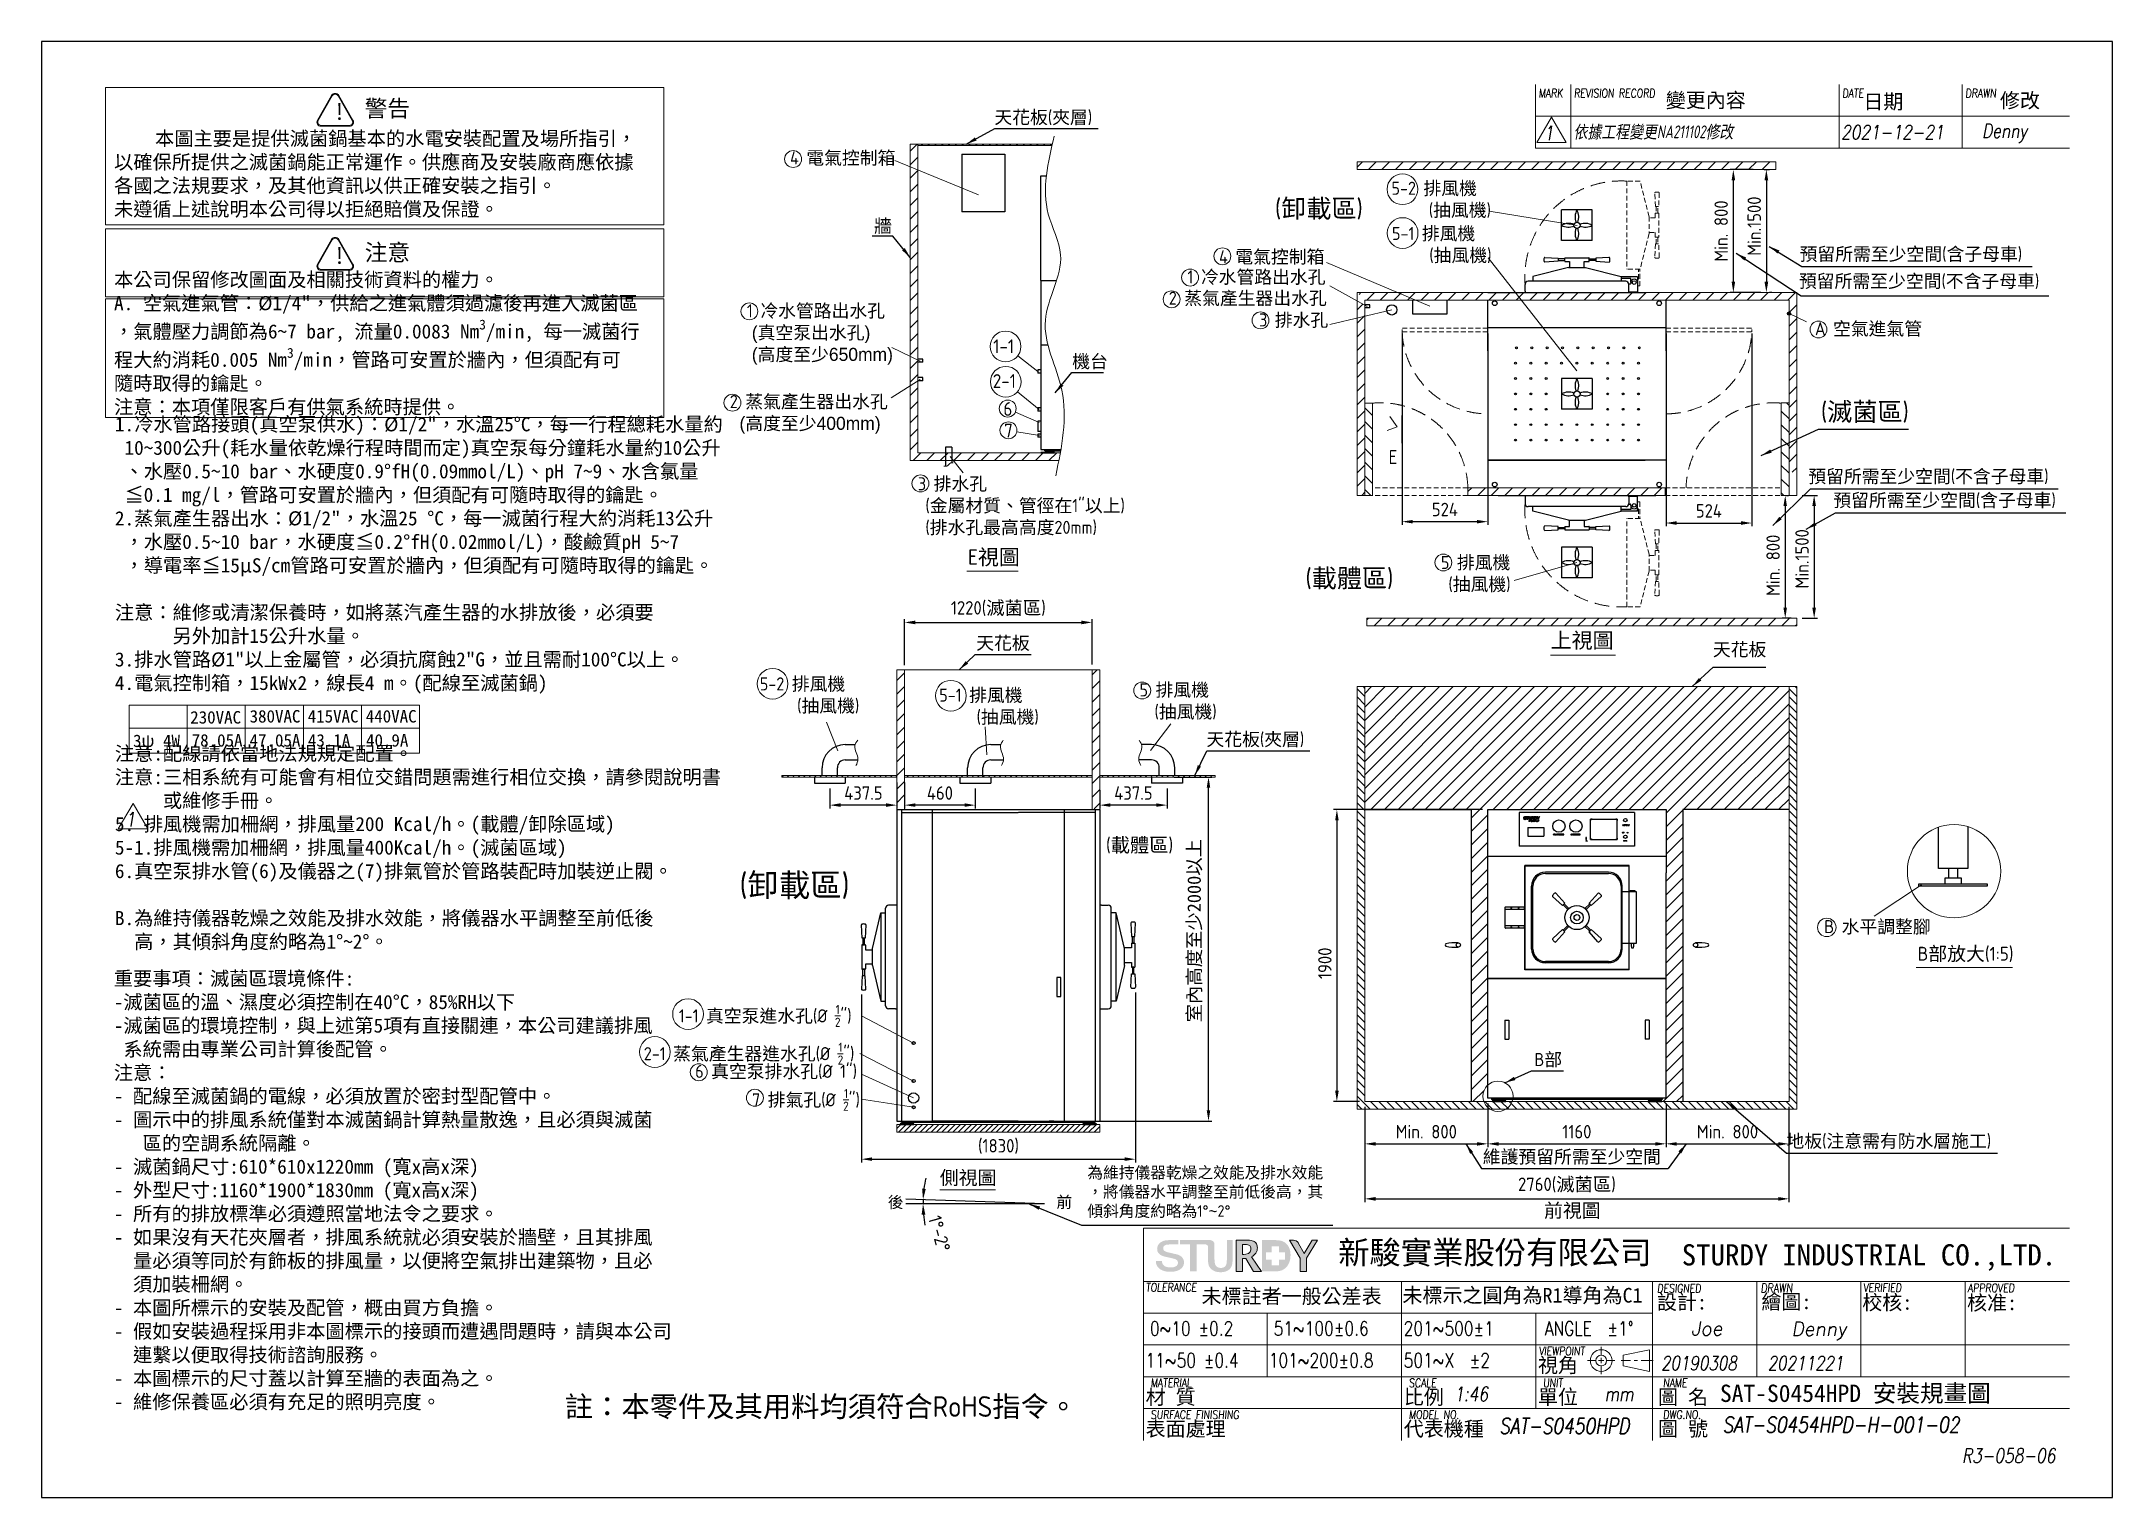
# Model space of a CAD drawing. Header units: millimetres. Extents: x -215875 to 13478, y -2277 to 9476.
# Drawn here: x 0 to 13478, y 0 to 9476 of the extents above; entities outside this region: 2.
import ezdxf

# ---------------------------------------------------------------- set-up
doc = ezdxf.new("R2010")
doc.units = ezdxf.units.MM
doc.header["$MEASUREMENT"] = 0
for name, pattern in [('CENTER2', [28.575, 19.05, -3.175, 3.175, -3.175]), ('HIDDEN', [9.525, 6.35, -3.175]), ('HIDDEN2', [4.7625, 3.175, -1.5875])]:
    doc.linetypes.add(name, pattern=pattern)
doc.layers.get('0').update_dxf_attribs({"lineweight": 25})
for name, color, linetype, lineweight in [('1', 1, 'Continuous', 9), ('D', 3, 'Continuous', 13), ('DIM', 3, 'Continuous', 9), ('F', 7, 'Continuous', 15), ('H', 2, 'HIDDEN', 15), ('HIDDEN', 2, 'HIDDEN2', 9), ('S', 4, 'Continuous', 15), ('T', 4, 'Continuous', 15), ('標註', 5, 'Continuous', 9)]:
    doc.layers.add(name, color=color, linetype=linetype, lineweight=lineweight)
doc.layers.add('圖層 1', color=7, linetype='Continuous')
doc.styles.get("Standard").update_dxf_attribs({"font": 'KAIU.TTF'})
doc.styles.add('STU25', font='isocp2.shx')
doc.styles.add('Text', font='romans.shx', dxfattribs={"width": 0.8, "oblique": 10})
doc.dimstyles.new('STU25', dxfattribs={"dimscale": 35, "dimtxt": 2.5, "dimasz": 2, "dimexe": 0.6, "dimexo": 1, "dimgap": 1, "dimtad": 1, "dimdsep": 46, "dimtxsty": 'STU25', "dimcen": 2, "dimazin": 2, "dimtfac": 1, "dimtmove": 0, "dimatfit": 3, "dimfxl": 0, "dimtolj": 1, "dimtzin": 0, "dimarcsym": 0})
doc.dimstyles.new('STU25$7', dxfattribs={"dimscale": 35, "dimtxt": 2.5, "dimasz": 2, "dimexe": 1.25, "dimexo": 0.625, "dimgap": 1, "dimtad": 0, "dimdec": 4, "dimdsep": 46, "dimtxsty": 'STU25', "dimcen": 2.5, "dimazin": 2, "dimtfac": 1, "dimtdec": 4, "dimtmove": 0, "dimatfit": 3, "dimfxl": 0, "dimtolj": 1, "dimtzin": 0, "dimarcsym": 0})

msp = doc.modelspace()

# ---------------------------------------------------------------- texts
at = {"insert": (3405.551, 660.08), "char_height": 135.00867, "attachment_point": 1, "style": 'STU25'}
msp.add_mtext('{\\f標楷體|b0|i0|c136|p65;註：本零件及其用料均須符合}RoHS{\\f標楷體|b0|i0|c136|p65;指令。}', dxfattribs=at)
at = {"layer": 'D', "style": 'STU25'}
for s, p in [('1-1', (6193.739, 7446.807)), ('2-1', (6190.81, 7220.844)), ('6', (6259.756, 7039.583)), ('7', (6264.603, 6898.428))]:
    msp.add_text(s, height=90, dxfattribs=at).set_placement(p)
at = {"layer": 'D', "color": 4}
msp.add_text('SAT-S0454HPD 安裝規畫圖', height=112.5, dxfattribs=at).set_placement((10922.949, 622.357))
at = {"layer": 'D', "color": 11, "attachment_point": 1, "style": 'STU25'}
for s, insert, char_height in [('{\\f標楷體|b0|i0|c136|p65;!}', (1902.687, 9073.309), 108), ('{\\f標楷體|b0|i0|c136|p65;警告}', (2104.12, 9094.227), 108), ('\\A1;\\fDFKai-SB|b0|i0|c136|p0;\\P    \\H0.2353x; \\H4.25x;本圖主要是提供滅菌鍋基本的水電安裝配置及場所指引，\\P以確保所提供之滅菌鍋能正常運作。供應商及安裝廠商應依據\\P各國之法規要求，及其他資訊以供正確安裝之指引。\\P未遵循上述說明本公司得以拒絕賠償及保證。\\P\\P\\P本公司保留修改圖面及相關技術資料的權力。\\P\\H0.999975x;A. 空氣進氣管：%%C1/4"，供給之進氣體須過濾後再進入滅菌區\\P，氣體壓力調節為6~7 bar, 流量0.0083 Nm{\\H0.7x;\\S3^ ;}/min, 每一滅菌行\\P程大約消耗0.005 Nm{\\H0.7x;\\S3^ ;}/min，管路可安置於牆內，但須配有可\\P隨時取得的鑰匙。\\P注意：本項僅限客戶有供氣系統時提供。', (472.504, 9043.148), 91.8), ('{\\C3;4 \\f標楷體|b0|i0|c136|p65;電氣控制箱}', (4871.505, 8760.589), 85), ('{\\C3;5-2 \\f標楷體|b0|i0|c136|p65;排風機\\P\\Fisocp2.shx;     (\\f標楷體|b0|i0|c136|p65;抽風機\\Fisocp2.shx;)}', (8785.192, 8563.011), 85), ('{\\C3;5-1 \\f標楷體|b0|i0|c136|p65;排風機\\P\\Fisocp2.shx;     (\\f標楷體|b0|i0|c136|p65;抽風機\\Fisocp2.shx;)}', (8788.609, 8268.827), 85), ('{\\f標楷體|b0|i0|c136|p65;!}', (1902.687, 8136.166), 108), ('{\\f標楷體|b0|i0|c136|p65;注意}', (2104.12, 8157.083), 108), ('{\\C3;4 \\f標楷體|b0|i0|c136|p65;電氣控制箱}', (7663.33, 8117.135), 85), ('{\\C3;1 \\f標楷體|b0|i0|c136|p65;冷水管路出水孔}', (7457.899, 7985.871), 85), ('{\\C3;2 \\f標楷體|b0|i0|c136|p65;蒸氣產生器出水孔}', (7336.129, 7847.844), 85), ('{{\\C3;1 \\f標楷體|b0|i0|c136|p65;冷水管路出水孔\\P\\FARISOP2.SHX|c0; (\\f標楷體|b0|i0|c136|p65;真空泵出水孔\\FARISOP2.SHX|c0;)\\P (\\f標楷體|b0|i0|c136|p65;高度至少\\FARISOP2.SHX|c0;650mm)}}', (4591.215, 7765.42), 85), ('{\\C3;3 \\f標楷體|b0|i0|c136|p65;排水孔}', (7923.645, 7705.64), 85), ('{{\\C3;2 \\f標楷體|b0|i0|c136|p65;蒸氣產生器出水孔\\P\\FARISOP2.SHX|c0;  (\\f標楷體|b0|i0|c136|p65;高度至少\\FARISOP2.SHX|c0;400mm)}}', (4479.47, 7174.936), 85), ('{\\fDFKai-SB|b0|i0|c136|p0;1.冷水管路接頭(真空泵供水)：%%C1/2"，水溫25%%DC，每一行程總耗水量約\\P 10~300公升(耗水量依乾燥行程時間而定)真空泵每分鐘耗水量約10公升\\P 、水壓0.5~10 bar、水硬度0.9%%DfH(0.09mmol/L)、pH 7~9、水含氯量\\P ≦0.1 mg/l，管路可安置於牆內，但須配有可隨時取得的鑰匙。\\P2.蒸氣產生器出水：%%C1/2"，水溫25 %%DC，每一滅菌行程大約消耗13公升\\P ，水壓0.5~10 bar，水硬度≦0.2%%DfH(0.02mmol/L)，酸鹼質pH 5~7\\P ，導電率≦15μS/cm管路可安置於牆內，但須配有可隨時取得的鑰匙。\\P\\P注意：維修或清潔保養時，如將蒸汽產生器的水排放後，必須要\\P      另外加計15公升水量。\\P3.排水管路%%C1"以上金屬管，必須抗腐蝕2"G，並且需耐100%%DC以上。 \\P4.電氣控制箱，15kWx2，線長4 m。(配線至滅菌鍋)\\P\\P\\P注意:配線請依當地法規規定配置。\\P\\fDFKai-SB|b0|i0|c136|p0;注意:三相系統有可能會有相位交錯問題需進行相位交換，請參閱說明書\\P     或維修手冊。\\P\\fDFKai-SB|b0|i0|c136|p0;5. 排風機需加柵網，排風量200 Kcal/h。(載體/卸除區域)\\P5-1.排風機需加柵網，排風量400Kcal/h。(滅菌區域)\\P6.真空泵排水管(6)及儀器之(7)排氣管於管路裝配時加裝逆止閥。\\P\\PB.為維持儀器乾燥之效能及排水效能，將儀器水平調整至前低後\\P  高，其傾斜角度約略為1%%D~2%%D。}', (478.202, 7030.608), 91.8), ('{\\C3;3 \\f標楷體|b0|i0|c136|p65;排水孔\\P\\Fisocp2.shx; (\\f標楷體|b0|i0|c136|p65;金屬材質、管徑在\\Fisocp2.shx;1"\\f標楷體|b0|i0|c136|p65;以上\\Fisocp2.shx;)\\P (\\f標楷體|b0|i0|c136|p65;排水孔最高高度\\Fisocp2.shx;20mm)}', (5703.651, 6639.763), 85), ('{\\C3;5-2 \\f標楷體|b0|i0|c136|p65;排風機\\P\\Fisocp2.shx;     (\\f標楷體|b0|i0|c136|p65;抽風機\\Fisocp2.shx;)}', (4674.55, 5337.538), 85), ('{\\C3;5-1 \\f標楷體|b0|i0|c136|p65;排風機\\P\\Fisocp2.shx;     (\\f標楷體|b0|i0|c136|p65;抽風機\\Fisocp2.shx;)}', (5842.444, 5264.4), 85), ('{\\C3;5 \\f標楷體|b0|i0|c136|p65;排風機\\P\\Fisocp2.shx;  (\\f標楷體|b0|i0|c136|p65;抽風機\\Fisocp2.shx;)}', (7145.878, 5298.725), 85), ('{\\f標楷體|b0|i0|c136|p65;380VAC}', (1354.786, 5124.792), 81), ('{\\f標楷體|b0|i0|c136|p65;415VAC}', (1732.786, 5124.792), 81), ('{\\f標楷體|b0|i0|c136|p65;440VAC}', (2110.786, 5124.792), 81), ('{\\f標楷體|b0|i0|c136|p65;230VAC}', (968.272, 5118.112), 81), ('{\\f標楷體|b0|i0|c136|p65;3ψ 4W}', (596.282, 4965.292), 81), ('{\\f標楷體|b0|i0|c136|p65;\\f標楷體|b0|i0|c136|p65;78.05\\f標楷體|b0|i0|c136|p65;A}', (977.965, 4968.175), 81), ('{\\f標楷體|b0|i0|c136|p65;\\f標楷體|b0|i0|c136|p65;47.05\\f標楷體|b0|i0|c136|p65;A}', (1354.663, 4968.175), 81), ('{\\f標楷體|b0|i0|c136|p65;\\f標楷體|b0|i0|c136|p65;43.1\\f標楷體|b0|i0|c136|p65;A}', (1734.4, 4968.175), 81), ('{\\f標楷體|b0|i0|c136|p65;\\f標楷體|b0|i0|c136|p65;40.9\\f標楷體|b0|i0|c136|p65;A}', (2112.4, 4968.175), 81), ('{\\fDFKai-SB|b0|i0|c136|p65;重要事項：滅菌區環境條件:\\P-滅菌區的溫、濕度必須控制在40%%DC，85%RH以下\\P-滅菌區的環境控制，與上述第5項有直接關連，本公司建議排風\\P 系統需由專業公司計算後配管。\\P注意：\\P- 配線至滅菌鍋的電線，必須放置於密封型配管中。\\P- 圖示中的排風系統僅對本滅菌鍋計算熱量散逸，且必須與滅菌\\P   區的空調系統隔離。\\P- 滅菌鍋尺寸:610*610x1220mm (寬x高x深)\\P- 外型尺寸:1160*1900*1830mm (寬x高x深)\\P- 所有的排放標準必須遵照當地法令之要求。\\P- 如果沒有天花夾層者，排風系統就必須安裝於牆壁，且其排風\\P  量必須等同於有飾板的排風量，以便將空氣排出建築物，且必\\P  須加裝柵網。\\P- 本圖所標示的安裝及配管，概由買方負擔。\\P- 假如安裝過程採用非本圖標示的接頭而遭遇問題時，請與本公司\\P  連繫以便取得技術諮詢服務。\\P- 本圖標示的尺寸蓋以計算至牆的表面為之。\\P- 維修保養區必須有充足的照明亮度。}', (471.099, 3423.818), 91.8), ('\\A1;{\\C3;1-1 \\f標楷體|b0|i0|c136|p65;真空泵進水孔\\Fisocp2.shx;(%%c \\H0.7x;\\S1/2;\\H1.429x;")}', (4147.611, 3206.087), 85), ('\\A1;{\\C3;2-1 \\f標楷體|b0|i0|c136|p65;蒸氣產生器進水孔\\Fisocp2.shx;(%%c \\H0.7x;\\S1/2;\\H1.429x;")}', (3919.847, 2960.143), 85), ('{\\C3;6 \\f標楷體|b0|i0|c136|p65;真空泵排水孔\\Fisocp2.shx;(%%c 1")}', (4254.282, 2816.327), 85), ('\\A1;{\\C3;7 \\f標楷體|b0|i0|c136|p65;排氣孔\\Fisocp2.shx;(%%c \\H0.7x;\\S1/2;\\H1.429x;")}', (4624.313, 2659.82), 85)]:
    msp.add_mtext(s, dxfattribs=dict(at, insert=insert, char_height=char_height))
at = {"layer": 'D', "color": 11, "attachment_point": 1}
for s, insert, char_height in [('{\\C3;天花板\\Fisocp2.shx;(\\f標楷體|b0|i0|c136|p65;夾層\\Fisocp2.shx;)}', (6201.156, 9025.146), 85), ('{\\Fisocp2.shx;\\C3;(\\f標楷體|b0|i0|c136|p65;卸載區\\Fisocp2.shx;)}', (8027.219, 8449.042), 120), ('{\\C3;牆}', (5418.508, 8318.081), 85), ('{\\C3;預留所需至少空間\\Fisocp2.shx;(\\f標楷體|b0|i0|c136|p65;含子母車\\Fisocp2.shx;)}', (11441.18, 8135.263), 85), ('{\\C3;預留所需至少空間\\Fisocp2.shx;(\\f標楷體|b0|i0|c136|p65;不含子母車\\Fisocp2.shx;)}', (11436.877, 7958.971), 85), ('{\\Fisocp2.shx;\\C3;A \\f標楷體|b0|i0|c136|p65;空氣進氣管}', (11541.19, 7649.34), 85), ('{\\C3;機台}', (6708.155, 7435.963), 85), ('{\\Fisocp2.shx;\\C3;(\\f標楷體|b0|i0|c136|p65;滅菌區\\Fisocp2.shx;)}', (11580.256, 7126.809), 120), ('{\\C3;預留所需至少空間\\Fisocp2.shx;(\\f標楷體|b0|i0|c136|p65;不含子母車\\Fisocp2.shx;)}', (11497.412, 6688.429), 85), ('{\\C3;預留所需至少空間\\Fisocp2.shx;(\\f標楷體|b0|i0|c136|p65;含子母車\\Fisocp2.shx;)}', (11660.402, 6532.9), 85), ('{\\Fisocp2.shx;E}視圖', (6029.579, 6170.76), 100), ('{\\Fisocp2.shx;\\C3;(\\f標楷體|b0|i0|c136|p65;載體區\\Fisocp2.shx;)}', (8226.037, 6042.933), 120), ('{\\C3;天花板 }', (6083.349, 5603.92), 85), ('上視圖', (9821.364, 5628.595), 100), ('{{\\C3;天花板}}', (10876.835, 5561.364), 85), ('{\\C3;天花板\\Fisocp2.shx;(\\f標楷體|b0|i0|c136|p65;夾層\\Fisocp2.shx;)}', (7581.197, 4977.26), 85), ('{\\Fisocp2.shx|c136;\\C3;(\\f標楷體|b0|i0|c136|p65;載體區\\Fisocp2.shx|c136;)}', (6927.816, 4292.341), 91.8), ('{\\Fisocp2.shx;\\C3;(\\f標楷體|b0|i0|c136|p65;卸載區\\Fisocp2.shx;)}', (4543.584, 4060.604), 150), ('{\\C3;為維持儀器乾燥之效能及排水效能\\P，將儀器水平調整至前低後高，其\\P傾斜角度約略為\\Fisocp2.shx;1%%D\\f???|b0|i0|c0|p65;~\\Fisocp2.shx;2%%D}', (6806.241, 2152.599), 75)]:
    msp.add_mtext(s, dxfattribs=dict(at, insert=insert, char_height=char_height))
at = {"layer": 'D', "attachment_point": 1}
for s, insert, char_height in [('{\\Fisocp2.shx;E}', (8766.086, 6815.983), 90), ('{\\Fisocp2.shx;\\C3;5 \\f標楷體|b0|i0|c136|p65;排風機\\P\\Fisocp2.shx; (\\f標楷體|b0|i0|c136|p65;抽風機\\Fisocp2.shx;)}', (9107.072, 6127.805), 85), ('{\\Fisocp2.shx;\\C3;B \\f標楷體|b0|i0|c136|p65;水平調整腳}', (11601.294, 3757.958), 85), ('{\\Fisocp2.shx;\\C11;B\\f標楷體|b0|i0|c136|p65;部放大\\Fisocp2.shx;(1:5)}', (12209.93, 3584.197), 90), ('{\\Fisocp2.shx;\\C3;B\\f標楷體|b0|i0|c136|p65;部}', (9714.977, 2893.025), 85), ('{\\C3;地板\\Fisocp2.shx;(\\f標楷體|b0|i0|c136|p65;注意需有防水層施工\\Fisocp2.shx;)}', (11355.6, 2363.113), 85), ('{\\C3;維護預留所需至少空間}', (9379.406, 2260.922), 85), ('{\\C11;側視圖}', (5846.257, 2126.8), 90), ('{\\C11;前視圖}', (9778.095, 1913.319), 90)]:
    msp.add_mtext(s, dxfattribs=dict(at, insert=insert, char_height=char_height))
at = {"layer": 'D', "linetype": 'Continuous', "char_height": 75, "width": 218.181, "attachment_point": 1}
for s, insert in [('{\\Fisocp2.shx; }後', (5464.905, 1960.211)), (' 前', (6553.493, 1960.662))]:
    msp.add_mtext(s, dxfattribs=dict(at, insert=insert))
at = {"layer": 'F', "color": 1, "lineweight": 15, "style": 'Text', "oblique": 5, "width": 0.8}
for s, p in [('MARK', (9742.689, 9111.573)), ('REVISION RECORD', (9972.689, 9111.573)), ('DATE', (11718.819, 9111.573)), ('DRAWN', (12519.963, 9111.573))]:
    msp.add_text(s, height=55.2, dxfattribs=at).set_placement(p)
at = {"layer": 'F', "lineweight": -3}
for s, p in [('變更內容', (10570.109, 9045.655)), ('日期', (11856.25, 9036.558)), ('修改', (12744.772, 9043.836))]:
    msp.add_text(s, height=95.4842, dxfattribs=at).set_placement(p)
at = {"layer": 'T', "lineweight": 20, "style": 'Text', "oblique": 10, "width": 0.8}
for s, height, p in [('1', 92, (9776.798, 8834.272)), ('2021-12-21', 92, (11711.296, 8839.331)), ('Denny', 92, (12628.222, 8847.595)), ('1', 92, (546.486, 4367.549)), ('20190308', 90, (10539.166, 829.544)), ('20211221', 90, (11233.205, 829.544)), ('1:46', 92, (9193.376, 628.025)), ('mm', 92, (10171.25, 628.286)), ('SAT-S0450HPD', 101.2, (9486.713, 415.81)), ('SAT-S0454HPD-H-001-02', 101.2, (10940.359, 423.384))]:
    msp.add_text(s, height=height, dxfattribs=at).set_placement(p)
at = {"layer": 'T', "lineweight": 20, "style": 'Text', "oblique": 10}
for s, p in [('Joe', (10734.714, 1055.046)), ('Denny', (11387.581, 1053.375))]:
    msp.add_text(s, height=90, dxfattribs=at).set_placement(p)
at = {"layer": 'T', "linetype": 'Continuous', "lineweight": 20, "attachment_point": 1, "style": 'Text'}
for s, insert, char_height in [('{\\fDFKai-SB|b0|i0|c136|p65;依據工程變更\\Fisocp2.shx|c136;NA211102\\fDFKai-SB|b0|i0|c136|p65;修改}', (9971.062, 8929.216), 82.79908), ('{R3-058-06}', (12497.515, 318.957), 92)]:
    msp.add_mtext(s, dxfattribs=dict(at, insert=insert, char_height=char_height))
at = {"layer": '標註', "char_height": 20, "attachment_point": 1}
for insert in [(-215875.215, -2215.475), (-215729.292, -2277.19)]:
    msp.add_mtext('\\A1;', dxfattribs=dict(at, insert=insert))

# ---------------------------------------------------------------- blocks, each defined once
blk = doc.blocks.new('新駿LOGO')
at = {"layer": 'F'}
h = blk.add_hatch(color=256, dxfattribs=at)
edge = h.paths.add_edge_path()
edge.add_spline(control_points=[(-529.05, -442.14), (-529.05, -442.31), (-529.02, -442.45), (-528.95, -442.56), (-528.89, -442.68), (-528.8, -442.78), (-528.69, -442.85), (-528.57, -442.93), (-528.44, -442.98), (-528.29, -443.01), (-528.15, -443.05), (-527.99, -443.07), (-527.81, -443.07), (-527.62, -443.07), (-527.47, -443.05), (-527.33, -443.01), (-527.2, -442.97), (-527.09, -442.92), (-527.01, -442.86), (-526.93, -442.8), (-526.87, -442.73), (-526.83, -442.65), (-526.8, -442.57), (-526.78, -442.49), (-526.78, -442.41), (-526.78, -442.25), (-526.82, -442.13), (-526.91, -442.05), (-526.99, -441.97), (-527.08, -441.91), (-527.18, -441.88), (-527.36, -441.83), (-527.56, -441.77), (-527.79, -441.72), (-528.02, -441.67), (-528.3, -441.61), (-528.64, -441.53), (-528.85, -441.48), (-529.02, -441.41), (-529.16, -441.34), (-529.3, -441.26), (-529.41, -441.17), (-529.5, -441.07), (-529.58, -440.98), (-529.64, -440.87), (-529.67, -440.77), (-529.7, -440.66), (-529.72, -440.55), (-529.72, -440.43), (-529.72, -440.22), (-529.67, -440.03), (-529.57, -439.87), (-529.46, -439.71), (-529.33, -439.58), (-529.16, -439.47), (-528.99, -439.37), (-528.85, -439.31), (-528.64, -439.26), (-528.43, -439.21), (-528.13, -439.2), (-527.91, -439.2), (-527.66, -439.2), (-526.73, -439.2), (-526.73, -439.2), (-526.73, -439.2), (-526.73, -439.81), (-526.73, -439.81), (-526.73, -439.81), (-528.14, -439.8), (-528.28, -439.83), (-528.39, -439.85), (-528.48, -439.86), (-528.56, -439.9), (-528.65, -439.94), (-528.72, -440), (-528.78, -440.07), (-528.84, -440.14), (-528.87, -440.23), (-528.87, -440.34), (-528.87, -440.5), (-528.81, -440.62), (-528.7, -440.7), (-528.6, -440.79), (-528.46, -440.85), (-528.28, -440.9), (-528.27, -440.9), (-528.19, -440.92), (-528.07, -440.95), (-527.94, -440.98), (-527.8, -441.01), (-527.65, -441.05), (-527.49, -441.09), (-527.34, -441.12), (-527.19, -441.16), (-527.04, -441.19), (-526.94, -441.21), (-526.87, -441.23), (-526.71, -441.27), (-526.58, -441.34), (-526.46, -441.41), (-526.34, -441.49), (-526.24, -441.58), (-526.16, -441.67), (-526.08, -441.77), (-526.02, -441.88), (-525.98, -441.99), (-525.94, -442.1), (-525.92, -442.22), (-525.92, -442.33), (-525.92, -442.57), (-525.98, -442.78), (-526.09, -442.95), (-526.2, -443.12), (-526.35, -443.26), (-526.53, -443.37), (-526.71, -443.48), (-526.92, -443.55), (-527.15, -443.61), (-527.39, -443.66), (-527.62, -443.68), (-527.87, -443.68), (-528.14, -443.68), (-528.41, -443.65), (-528.65, -443.59), (-528.9, -443.53), (-529.11, -443.44), (-529.3, -443.31), (-529.48, -443.19), (-529.63, -443.03), (-529.74, -442.83), (-529.84, -442.64), (-529.9, -442.41), (-529.91, -442.14), (-529.91, -442.14), (-529.05, -442.14), (-529.05, -442.14)], knot_values=[0, 0, 0, 0, 1, 1, 1, 2, 2, 2, 3, 3, 3, 4, 4, 4, 5, 5, 5, 6, 6, 6, 7, 7, 7, 8, 8, 8, 9, 9, 9, 10, 10, 10, 11, 11, 11, 12, 12, 12, 13, 13, 13, 14, 14, 14, 15, 15, 15, 16, 16, 16, 17, 17, 17, 18, 18, 18, 19, 19, 19, 20, 20, 20, 21, 21, 21, 22, 22, 22, 23, 23, 23, 24, 24, 24, 25, 25, 25, 26, 26, 26, 27, 27, 27, 28, 28, 28, 29, 29, 29, 30, 30, 30, 31, 31, 31, 32, 32, 32, 33, 33, 33, 34, 34, 34, 35, 35, 35, 36, 36, 36, 37, 37, 37, 38, 38, 38, 39, 39, 39, 40, 40, 40, 41, 41, 41, 42, 42, 42, 43, 43, 43, 44, 44, 44, 45, 45, 45, 45], degree=3, periodic=0)
edge = h.paths.add_edge_path()
edge.add_spline(control_points=[(-522.53, -440.14), (-522.54, -440.04), (-522.57, -439.94), (-522.63, -439.9), (-522.77, -439.79), (-522.9, -439.81), (-522.9, -439.81), (-522.9, -439.81), (-523.02, -439.81), (-523.02, -439.81), (-523.02, -439.81), (-524.14, -439.81), (-524.14, -439.81), (-524.14, -439.81), (-524.14, -443.62), (-524.14, -443.62), (-524.14, -443.62), (-525.06, -443.62), (-525.06, -443.62), (-525.06, -443.62), (-525.06, -439.81), (-525.06, -439.81), (-525.06, -439.81), (-526.47, -439.81), (-526.47, -439.81), (-526.47, -439.81), (-526.47, -439.2), (-526.47, -439.2), (-526.47, -439.2), (-522.39, -439.2), (-522.39, -439.2)], knot_values=[5.578051, 5.578051, 5.578051, 5.578051, 6, 6, 6, 7, 7, 7, 8, 8, 8, 9, 9, 9, 10, 10, 10, 11, 11, 11, 12, 12, 12, 13, 13, 13, 14, 14, 14, 15, 15, 15, 15], degree=3, periodic=0)
edge.add_spline(control_points=[(-522.4, -439.2), (-522.31, -439.2), (-522.22, -439.2), (-522.22, -439.2), (-522.22, -439.2), (-521.96, -439.19), (-521.76, -439.41), (-521.58, -439.61), (-521.61, -439.85), (-521.61, -439.85), (-521.61, -439.85), (-521.61, -441.92), (-521.61, -441.92), (-521.61, -442.41), (-521.52, -442.73), (-521.36, -442.89), (-521.19, -443.05), (-520.97, -443.13), (-520.71, -443.13), (-520.45, -443.13), (-520.24, -443.05), (-520.09, -442.89), (-519.93, -442.74), (-519.86, -442.43), (-519.86, -441.98), (-519.86, -441.98), (-519.86, -439.2), (-519.86, -439.2), (-519.86, -439.2), (-519.05, -439.2), (-519.05, -439.2), (-519.05, -439.2), (-519.05, -441.92), (-519.05, -441.92), (-519.05, -442.43), (-519.12, -442.8), (-519.25, -443.02), (-519.38, -443.24), (-519.56, -443.42), (-519.8, -443.54), (-520.05, -443.67), (-520.35, -443.74), (-520.73, -443.74), (-521.09, -443.74), (-521.41, -443.68), (-521.67, -443.56), (-521.93, -443.44), (-522.14, -443.26), (-522.3, -443.03), (-522.45, -442.8), (-522.53, -442.42), (-522.53, -441.91), (-522.53, -441.91), (-522.53, -440.92), (-522.53, -440.14)], knot_values=[0.44538, 0.44538, 0.44538, 0.44538, 1, 1, 1, 2, 2, 2, 3, 3, 3, 4, 4, 4, 5, 5, 5, 6, 6, 6, 7, 7, 7, 8, 8, 8, 9, 9, 9, 10, 10, 10, 11, 11, 11, 12, 12, 12, 13, 13, 13, 14, 14, 14, 15, 15, 15, 16, 16, 16, 17, 17, 17, 17.603917, 17.603917, 17.603917, 17.603917], degree=3, periodic=0)
h = blk.add_hatch(color=256, dxfattribs=at)
edge = h.paths.add_edge_path()
edge.add_spline(control_points=[(-522.22, -439.2), (-522.22, -439.2), (-526.47, -439.2), (-526.47, -439.2)], knot_values=[14, 14, 14, 14, 15, 15, 15, 15], degree=3, periodic=0)
edge.add_spline(control_points=[(-526.47, -439.2), (-526.47, -439.2), (-526.47, -439.81), (-526.47, -439.81)], knot_values=[13, 13, 13, 13, 14, 14, 14, 14], degree=3, periodic=0)
edge.add_spline(control_points=[(-526.47, -439.81), (-526.47, -439.81), (-525.06, -439.81), (-525.06, -439.81)], knot_values=[12, 12, 12, 12, 13, 13, 13, 13], degree=3, periodic=0)
edge.add_spline(control_points=[(-525.06, -439.81), (-525.06, -439.81), (-525.06, -443.62), (-525.06, -443.62)], knot_values=[11, 11, 11, 11, 12, 12, 12, 12], degree=3, periodic=0)
edge.add_spline(control_points=[(-525.06, -443.62), (-525.06, -443.62), (-524.14, -443.62), (-524.14, -443.62)], knot_values=[10, 10, 10, 10, 11, 11, 11, 11], degree=3, periodic=0)
edge.add_spline(control_points=[(-524.14, -443.62), (-524.14, -443.62), (-524.14, -439.81), (-524.14, -439.81)], knot_values=[9, 9, 9, 9, 10, 10, 10, 10], degree=3, periodic=0)
edge.add_spline(control_points=[(-524.14, -439.81), (-524.14, -439.81), (-523.02, -439.81), (-523.02, -439.81)], knot_values=[8, 8, 8, 8, 9, 9, 9, 9], degree=3, periodic=0)
edge.add_spline(control_points=[(-523.02, -439.81), (-523.02, -439.81), (-522.9, -439.81), (-522.9, -439.81)], knot_values=[7, 7, 7, 7, 8, 8, 8, 8], degree=3, periodic=0)
edge.add_spline(control_points=[(-522.9, -439.81), (-522.9, -439.81), (-522.77, -439.79), (-522.63, -439.9)], knot_values=[6, 6, 6, 6, 7, 7, 7, 7], degree=3, periodic=0)
edge.add_spline(control_points=[(-522.63, -439.9), (-522.57, -439.94), (-522.54, -440.04), (-522.53, -440.14)], knot_values=[5.578051, 5.578051, 5.578051, 5.578051, 6, 6, 6, 6], degree=3, periodic=0)
edge.add_spline(control_points=[(-522.53, -440.14), (-522.53, -440.92), (-522.53, -441.91), (-522.53, -441.91)], knot_values=[17, 17, 17, 17, 17.603917, 17.603917, 17.603917, 17.603917], degree=3, periodic=0)
edge.add_spline(control_points=[(-522.53, -441.91), (-522.53, -442.42), (-522.45, -442.8), (-522.3, -443.03)], knot_values=[16, 16, 16, 16, 17, 17, 17, 17], degree=3, periodic=0)
edge.add_spline(control_points=[(-522.3, -443.03), (-522.14, -443.26), (-521.93, -443.44), (-521.67, -443.56)], knot_values=[15, 15, 15, 15, 16, 16, 16, 16], degree=3, periodic=0)
edge.add_spline(control_points=[(-521.67, -443.56), (-521.41, -443.68), (-521.09, -443.74), (-520.73, -443.74)], knot_values=[14, 14, 14, 14, 15, 15, 15, 15], degree=3, periodic=0)
edge.add_spline(control_points=[(-520.73, -443.74), (-520.35, -443.74), (-520.05, -443.67), (-519.8, -443.54)], knot_values=[13, 13, 13, 13, 14, 14, 14, 14], degree=3, periodic=0)
edge.add_spline(control_points=[(-519.8, -443.54), (-519.56, -443.42), (-519.38, -443.24), (-519.25, -443.02)], knot_values=[12, 12, 12, 12, 13, 13, 13, 13], degree=3, periodic=0)
edge.add_spline(control_points=[(-519.25, -443.02), (-519.12, -442.8), (-519.05, -442.43), (-519.05, -441.92)], knot_values=[11, 11, 11, 11, 12, 12, 12, 12], degree=3, periodic=0)
edge.add_spline(control_points=[(-519.05, -441.92), (-519.05, -441.92), (-519.05, -439.2), (-519.05, -439.2)], knot_values=[10, 10, 10, 10, 11, 11, 11, 11], degree=3, periodic=0)
edge.add_spline(control_points=[(-519.05, -439.2), (-519.05, -439.2), (-519.86, -439.2), (-519.86, -439.2)], knot_values=[9, 9, 9, 9, 10, 10, 10, 10], degree=3, periodic=0)
edge.add_spline(control_points=[(-519.86, -439.2), (-519.86, -439.2), (-519.86, -441.98), (-519.86, -441.98)], knot_values=[8, 8, 8, 8, 9, 9, 9, 9], degree=3, periodic=0)
edge.add_spline(control_points=[(-519.86, -441.98), (-519.86, -442.43), (-519.93, -442.74), (-520.09, -442.89)], knot_values=[7, 7, 7, 7, 8, 8, 8, 8], degree=3, periodic=0)
edge.add_spline(control_points=[(-520.09, -442.89), (-520.24, -443.05), (-520.45, -443.13), (-520.71, -443.13)], knot_values=[6, 6, 6, 6, 7, 7, 7, 7], degree=3, periodic=0)
edge.add_spline(control_points=[(-520.71, -443.13), (-520.97, -443.13), (-521.19, -443.05), (-521.36, -442.89)], knot_values=[5, 5, 5, 5, 6, 6, 6, 6], degree=3, periodic=0)
edge.add_spline(control_points=[(-521.36, -442.89), (-521.52, -442.73), (-521.61, -442.41), (-521.61, -441.92)], knot_values=[4, 4, 4, 4, 5, 5, 5, 5], degree=3, periodic=0)
edge.add_spline(control_points=[(-521.61, -441.92), (-521.61, -441.92), (-521.61, -439.85), (-521.61, -439.85)], knot_values=[3, 3, 3, 3, 4, 4, 4, 4], degree=3, periodic=0)
edge.add_spline(control_points=[(-521.61, -439.85), (-521.61, -439.85), (-521.58, -439.61), (-521.76, -439.41)], knot_values=[2, 2, 2, 2, 3, 3, 3, 3], degree=3, periodic=0)
edge.add_spline(control_points=[(-521.76, -439.41), (-521.96, -439.19), (-522.22, -439.2), (-522.22, -439.2)], knot_values=[1, 1, 1, 1, 2, 2, 2, 2], degree=3, periodic=0)
h = blk.add_hatch(color=256, dxfattribs=at)
edge = h.paths.add_edge_path()
edge.add_spline(control_points=[(-518.54, -443.62), (-518.54, -443.62), (-518.54, -439.2), (-518.54, -439.2), (-518.54, -439.2), (-516.88, -439.2), (-516.88, -439.2), (-516.55, -439.2), (-516.29, -439.25), (-516.11, -439.33), (-515.93, -439.41), (-515.79, -439.54), (-515.69, -439.72), (-515.59, -439.89), (-515.54, -440.08), (-515.54, -440.3), (-515.54, -440.56), (-515.61, -440.8), (-515.76, -441.03), (-515.91, -441.26), (-516.12, -441.44), (-516.39, -441.56), (-516.39, -441.56), (-514.95, -443.62), (-514.95, -443.62), (-514.95, -443.62), (-516.07, -443.62), (-516.07, -443.62), (-516.07, -443.62), (-517.17, -441.81), (-517.17, -441.81), (-517.17, -441.81), (-517.67, -441.81), (-517.67, -441.81), (-517.67, -441.81), (-517.67, -443.62), (-517.67, -443.62), (-517.67, -443.62), (-518.54, -443.62), (-518.54, -443.62)], knot_values=[0, 0, 0, 0, 1, 1, 1, 2, 2, 2, 3, 3, 3, 4, 4, 4, 5, 5, 5, 6, 6, 6, 7, 7, 7, 8, 8, 8, 9, 9, 9, 10, 10, 10, 11, 11, 11, 12, 12, 12, 13, 13, 13, 13], degree=3, periodic=0)
edge = h.paths.add_edge_path(flags=16)
edge.add_spline(control_points=[(-517.67, -441.21), (-517.67, -441.21), (-517.46, -441.21), (-517.46, -441.21), (-517.08, -441.21), (-516.82, -441.13), (-516.68, -440.96), (-516.53, -440.8), (-516.46, -440.61), (-516.46, -440.4), (-516.46, -440.22), (-516.52, -440.08), (-516.63, -439.97), (-516.75, -439.86), (-516.99, -439.81), (-517.35, -439.81), (-517.35, -439.81), (-517.67, -439.81), (-517.67, -439.81), (-517.67, -439.81), (-517.67, -441.21), (-517.67, -441.21)], knot_values=[0, 0, 0, 0, 1, 1, 1, 2, 2, 2, 3, 3, 3, 4, 4, 4, 5, 5, 5, 6, 6, 6, 7, 7, 7, 7], degree=3, periodic=0)
h = blk.add_hatch(color=256, dxfattribs=at)
edge = h.paths.add_edge_path()
edge.add_spline(control_points=[(-514.87, -439.2), (-514.87, -439.2), (-514.87, -443.62), (-514.87, -443.62)], knot_values=[0, 0, 0, 0, 1, 1, 1, 1], degree=3, periodic=0)
edge.add_spline(control_points=[(-514.87, -443.62), (-514.87, -443.62), (-513.05, -443.62), (-513.05, -443.62)], knot_values=[8, 8, 8, 8, 9, 9, 9, 9], degree=3, periodic=0)
edge.add_spline(control_points=[(-513.05, -443.62), (-512.51, -443.62), (-512.09, -443.52), (-511.79, -443.32)], knot_values=[7, 7, 7, 7, 8, 8, 8, 8], degree=3, periodic=0)
edge.add_spline(control_points=[(-511.79, -443.32), (-511.48, -443.12), (-511.25, -442.85), (-511.09, -442.5)], knot_values=[6, 6, 6, 6, 7, 7, 7, 7], degree=3, periodic=0)
edge.add_spline(control_points=[(-511.09, -442.5), (-510.93, -442.15), (-510.85, -441.76), (-510.85, -441.32)], knot_values=[5, 5, 5, 5, 6, 6, 6, 6], degree=3, periodic=0)
edge.add_spline(control_points=[(-510.85, -441.32), (-510.85, -440.87), (-510.93, -440.49), (-511.1, -440.17)], knot_values=[4, 4, 4, 4, 5, 5, 5, 5], degree=3, periodic=0)
edge.add_spline(control_points=[(-511.1, -440.17), (-511.27, -439.85), (-511.49, -439.61), (-511.78, -439.45)], knot_values=[3, 3, 3, 3, 4, 4, 4, 4], degree=3, periodic=0)
edge.add_spline(control_points=[(-511.78, -439.45), (-512.06, -439.29), (-512.46, -439.2), (-512.97, -439.2)], knot_values=[2, 2, 2, 2, 3, 3, 3, 3], degree=3, periodic=0)
edge.add_spline(control_points=[(-512.97, -439.2), (-512.97, -439.2), (-514.87, -439.2), (-514.87, -439.2)], knot_values=[1, 1, 1, 1, 2, 2, 2, 2], degree=3, periodic=0)
h.paths.add_polyline_path([(-514.34, -441.95), (-513.51, -441.95), (-513.51, -442.77), (-512.48, -442.77), (-512.48, -441.95), (-511.64, -441.95), (-511.64, -440.92), (-512.48, -440.92), (-512.48, -440.07), (-513.51, -440.07), (-513.51, -440.92), (-514.34, -440.92)], flags=16)
h = blk.add_hatch(color=256, dxfattribs=at)
edge = h.paths.add_edge_path()
edge.add_spline(control_points=[(-509.51, -443.62), (-509.51, -443.62), (-509.51, -441.77), (-509.51, -441.77), (-509.51, -441.77), (-511, -439.2), (-511, -439.2), (-511, -439.2), (-510.64, -439.2), (-510.64, -439.2), (-510.64, -439.2), (-510.3, -439.19), (-510.04, -439.32), (-509.79, -439.45), (-509.71, -439.68), (-509.71, -439.68), (-509.71, -439.68), (-508.9, -441.07), (-508.9, -441.07), (-508.9, -441.07), (-507.78, -439.2), (-507.78, -439.2), (-507.78, -439.2), (-507.05, -439.2), (-507.05, -439.2), (-507.05, -439.2), (-508.59, -441.77), (-508.59, -441.77), (-508.59, -441.77), (-508.59, -443.62), (-508.59, -443.62), (-508.59, -443.62), (-509.51, -443.62), (-509.51, -443.62)], knot_values=[0, 0, 0, 0, 1, 1, 1, 2, 2, 2, 3, 3, 3, 4, 4, 4, 5, 5, 5, 6, 6, 6, 7, 7, 7, 8, 8, 8, 9, 9, 9, 10, 10, 10, 11, 11, 11, 11], degree=3, periodic=0)
at = {"layer": 'F', "lineweight": 0}
for points, knots in [([(-518.54, -443.62), (-518.54, -443.62), (-518.54, -439.2), (-518.54, -439.2), (-518.54, -439.2), (-516.88, -439.2), (-516.88, -439.2), (-516.55, -439.2), (-516.29, -439.25), (-516.11, -439.33), (-515.93, -439.41), (-515.79, -439.54), (-515.69, -439.72), (-515.59, -439.89), (-515.54, -440.08), (-515.54, -440.3), (-515.54, -440.56), (-515.61, -440.8), (-515.76, -441.03), (-515.91, -441.26), (-516.12, -441.44), (-516.39, -441.56), (-516.39, -441.56), (-514.95, -443.62), (-514.95, -443.62), (-514.95, -443.62), (-516.07, -443.62), (-516.07, -443.62), (-516.07, -443.62), (-517.17, -441.81), (-517.17, -441.81), (-517.17, -441.81), (-517.67, -441.81), (-517.67, -441.81), (-517.67, -441.81), (-517.67, -443.62), (-517.67, -443.62), (-517.67, -443.62), (-518.54, -443.62), (-518.54, -443.62)], [0, 0, 0, 0, 1, 1, 1, 2, 2, 2, 3, 3, 3, 4, 4, 4, 5, 5, 5, 6, 6, 6, 7, 7, 7, 8, 8, 8, 9, 9, 9, 10, 10, 10, 11, 11, 11, 12, 12, 12, 13, 13, 13, 13]), ([(-509.51, -443.62), (-509.51, -443.62), (-509.51, -441.77), (-509.51, -441.77), (-509.51, -441.77), (-511, -439.2), (-511, -439.2), (-511, -439.2), (-510.64, -439.2), (-510.64, -439.2), (-510.64, -439.2), (-510.3, -439.19), (-510.04, -439.32), (-509.79, -439.45), (-509.71, -439.68), (-509.71, -439.68), (-509.71, -439.68), (-508.9, -441.07), (-508.9, -441.07), (-508.9, -441.07), (-507.78, -439.2), (-507.78, -439.2), (-507.78, -439.2), (-507.05, -439.2), (-507.05, -439.2), (-507.05, -439.2), (-508.59, -441.77), (-508.59, -441.77), (-508.59, -441.77), (-508.59, -443.62), (-508.59, -443.62), (-508.59, -443.62), (-509.51, -443.62), (-509.51, -443.62)], [0, 0, 0, 0, 1, 1, 1, 2, 2, 2, 3, 3, 3, 4, 4, 4, 5, 5, 5, 6, 6, 6, 7, 7, 7, 8, 8, 8, 9, 9, 9, 10, 10, 10, 11, 11, 11, 11]), ([(-517.67, -441.21), (-517.67, -441.21), (-517.46, -441.21), (-517.46, -441.21), (-517.08, -441.21), (-516.82, -441.13), (-516.68, -440.96), (-516.53, -440.8), (-516.46, -440.61), (-516.46, -440.4), (-516.46, -440.22), (-516.52, -440.08), (-516.63, -439.97), (-516.75, -439.86), (-516.99, -439.81), (-517.35, -439.81), (-517.35, -439.81), (-517.67, -439.81), (-517.67, -439.81), (-517.67, -439.81), (-517.67, -441.21), (-517.67, -441.21)], [0, 0, 0, 0, 1, 1, 1, 2, 2, 2, 3, 3, 3, 4, 4, 4, 5, 5, 5, 6, 6, 6, 7, 7, 7, 7])]:
    blk.add_open_spline(points, degree=3, knots=knots, dxfattribs=at)
at = {"attachment_point": 1, "style": 'STU25'}
for s, insert, char_height in [('{\\f標楷體|b0|i0|c136|p65;新駿實業股份有限公司}', (-504.12, -439.33), 3.25), ('{\\f標楷體|b0|i0|c136|p65;STURDY\\H0.9667x; \\H1.034x;INDUSTRIAL CO.,LTD.}', (-455.51, -439.78), 3)]:
    blk.add_mtext(s, dxfattribs=dict(at, insert=insert, char_height=char_height))
blk = doc.blocks.new('H421')
at = {"layer": 'F', "color": 7}
for p, q in [((155.91, 38.09), (286.91, 38.09)), ((211.36, 38.09), (286.91, 38.09)), ((155.91, 30.59), (286.91, 30.59)), ((192.41, 30.59), (192.41, 17.09)), ((242.66, 30.59), (242.66, 17.09)), ((257.41, 30.59), (257.41, 17.09)), ((272.16, 30.59), (272.16, 17.09)), ((155.91, 26.09), (227.91, 26.09)), ((155.91, 8.09), (155.91, 24.09)), ((173.41, 26.09), (173.41, 17.09)), ((211.41, 26.09), (211.41, 17.09)), ((155.91, 21.59), (286.91, 21.59)), ((214.91, 21.59), (286.91, 21.59)), ((227.91, 21.59), (286.91, 21.59)), ((155.91, 17.09), (286.91, 17.09)), ((211.41, 17.09), (211.41, 12.59)), ((227.91, 17.09), (227.91, 8.09)), ((286.91, 12.59), (155.91, 12.59))]:
    blk.add_line(p, q, dxfattribs=at)
at = {"layer": 'F'}
for p, q in [((155.91, 38.09), (155.91, 17.09)), ((227.91, 30.59), (227.91, 17.09)), ((155.91, 24.09), (155.91, 16.09)), ((155.91, 17.09), (155.91, 8.09)), ((192.41, 17.09), (192.41, 8.09))]:
    blk.add_line(p, q, dxfattribs=at)
at = {"layer": 'F', "color": 0}
for p, q in [((220.66, 21.32), (220.66, 20.14)), ((223.77, 20.14), (227.5, 20.92)), ((227.5, 20.92), (227.5, 17.84)), ((218.72, 19.38), (219.89, 19.38)), ((220.27, 19.38), (221.04, 19.38)), ((220.66, 19.77), (220.66, 19)), ((220.66, 18.62), (220.66, 17.45)), ((221.42, 19.38), (222.57, 19.38)), ((223.49, 19.38), (224.81, 19.38)), ((223.77, 20.14), (223.77, 18.62)), ((223.77, 18.62), (227.5, 17.84)), ((225.34, 19.38), (225.81, 19.38)), ((226.31, 19.38), (228.03, 19.38))]:
    blk.add_line(p, q, dxfattribs=at)
for radius in [1.54, 0.762]:
    blk.add_circle((220.66, 19.38), radius, dxfattribs=at)
blk.add_blockref('新駿LOGO', (687.56, 475.62))
at = {"layer": 'F', "color": 1, "lineweight": 15, "style": 'Text', "oblique": 5, "width": 0.8}
for s, height, p in [('TOLERANCE', 1.2, (156.23, 29.13)), ('DESIGNED', 1.2, (228.57, 29.01)), ('DRAWN', 1.245, (243.23, 29.03)), ('VERIFIED', 1.2, (257.72, 29.09)), ('APPROVED', 1.2, (272.5, 29.06)), ('VIEWPOINT', 1.2, (211.83, 20.13)), ('MATERIAL', 1.2, (156.92, 15.63)), ('SCALE', 1.2, (193.44, 15.63)), ('UNIT', 1.2, (212.42, 15.63)), ('NAME', 1.2, (229.41, 15.63)), ('SURFACE FINISHING', 1.2, (156.92, 11.13)), ('MODEL NO.', 1.2, (193.44, 11.13)), ('DWG.NO.', 1.2, (229.41, 11.13))]:
    blk.add_text(s, height=height, dxfattribs=at).set_placement(p)
at = {"layer": 'F', "lineweight": -3}
for s, height, p in [('未標註者一般公差表', 2.076, (164.12, 27.45)), ('未標示之圓角為R1導角為C1', 2.0757, (192.54, 27.58)), ('設計:', 2.076, (228.54, 26.61)), ('繪圖:', 2.076, (243.32, 26.66)), ('校核:', 2.076, (257.59, 26.57)), ('核准:', 2.076, (272.41, 26.52)), ('視角', 2.076, (211.71, 17.69)), ('材 質', 2.076, (156.21, 13.19)), ('比例', 2.076, (192.73, 13.19)), ('單位', 2.076, (211.71, 13.19)), ('圖 名', 2.076, (228.7, 13.19)), ('表面處理', 2.076, (156.21, 8.69)), ('代表機種', 2.076, (192.73, 8.69)), ('圖 號', 2.076, (228.7, 8.69))]:
    blk.add_text(s, height=height, dxfattribs=at).set_placement(p)
at = {"layer": 'F', "lineweight": 20, "style": 'Text', "width": 0.8}
for s, p in [('0~10 ±0.2', (156.82, 22.91)), ('51~100±0.6', (174.32, 22.91)), ('201~500±1', (192.72, 22.91)), ('ANGLE  ±1%%D', (212.68, 22.91)), ('11~50 ±0.4', (156.2, 18.41)), ('101~200±0.8', (173.63, 18.41)), ('501~X  ±2', (192.72, 18.41))]:
    blk.add_text(s, height=2, dxfattribs=at).set_placement(p)
blk = doc.blocks.new('*D5')
at = {"layer": 'D', "color": 0, "lineweight": -2}
for p, q in [((8612, 2542), (8612, 1923)), ((11372, 2542), (11372, 1923)), ((8682, 1944), (11302, 1944))]:
    blk.add_line(p, q, dxfattribs=at)
at = {"layer": 'D', "color": 0}
for points in [[(8682, 1956), (8682, 1932), (8612, 1944)], [(11302, 1932), (11302, 1956), (11372, 1944)]]:
    blk.add_solid(points, dxfattribs=at)
at = {"layer": 'Defpoints', "color": 0}
for p in [(8612, 2577), (11372, 2577), (11372, 1944)]:
    blk.add_point(p, dxfattribs=at)
at = {"layer": 'D', "color": 0, "insert": (9927, 2034), "char_height": 87.5, "attachment_point": 5, "style": 'STU25'}
blk.add_mtext('\\A1;2760({\\f標楷體|b0|i0|c136|p65;滅菌區})', dxfattribs=at)
blk = doc.blocks.new('*D17')
at = {"layer": 'D', "color": 0, "lineweight": -2}
for p, q in [((9412, 2565), (9412, 2281)), ((8612, 2542), (8612, 2281)), ((8682, 2302), (9342, 2302))]:
    blk.add_line(p, q, dxfattribs=at)
at = {"layer": 'D', "color": 0}
for points in [[(8682, 2313), (8682, 2290), (8612, 2302)], [(9342, 2290), (9342, 2313), (9412, 2302)]]:
    blk.add_solid(points, dxfattribs=at)
at = {"layer": 'Defpoints', "color": 0}
for p in [(8612, 2577), (9412, 2600), (9412, 2302)]:
    blk.add_point(p, dxfattribs=at)
at = {"layer": 'D', "color": 0, "insert": (9012, 2381), "char_height": 87.5, "attachment_point": 5, "style": 'STU25'}
blk.add_mtext('\\A1;Min. 800', dxfattribs=at)
blk = doc.blocks.new('*D18')
at = {"layer": 'D', "color": 0, "lineweight": -2}
for p, q in [((10572, 2565), (10572, 2281)), ((11372, 2542), (11372, 2281)), ((10642, 2302), (11302, 2302))]:
    blk.add_line(p, q, dxfattribs=at)
at = {"layer": 'D', "color": 0}
for points in [[(10642, 2313), (10642, 2290), (10572, 2302)], [(11302, 2290), (11302, 2313), (11372, 2302)]]:
    blk.add_solid(points, dxfattribs=at)
at = {"layer": 'Defpoints', "color": 0}
for p in [(10572, 2600), (11372, 2577), (11372, 2302)]:
    blk.add_point(p, dxfattribs=at)
at = {"layer": 'D', "color": 0, "insert": (10972, 2381), "char_height": 87.5, "attachment_point": 5, "style": 'STU25'}
blk.add_mtext('\\A1;Min. 800', dxfattribs=at)
blk = doc.blocks.new('*D19')
at = {"layer": 'D', "color": 0, "lineweight": -2}
for p, q in [((9377, 4477), (8409, 4477)), ((8430, 4407), (8430, 2647)), ((8577, 2577), (8409, 2577))]:
    blk.add_line(p, q, dxfattribs=at)
at = {"layer": 'D', "color": 0}
for points in [[(8442, 4407), (8419, 4407), (8430, 4477)], [(8419, 2647), (8442, 2647), (8430, 2577)]]:
    blk.add_solid(points, dxfattribs=at)
at = {"layer": 'Defpoints', "color": 0}
for p in [(9412, 4477), (8430, 2577), (8612, 2577)]:
    blk.add_point(p, dxfattribs=at)
at = {"layer": 'D', "color": 0, "insert": (8352, 3477), "char_height": 87.5, "attachment_point": 5, "rotation": 90, "style": 'STU25'}
blk.add_mtext('\\A1;1900', dxfattribs=at)
blk = doc.blocks.new('*D6')
at = {"layer": 'D', "color": 0, "lineweight": -2}
for p, q in [((9412, 2565), (9412, 2281)), ((10572, 2565), (10572, 2281)), ((9482, 2302), (10502, 2302))]:
    blk.add_line(p, q, dxfattribs=at)
at = {"layer": 'D', "color": 0}
for points in [[(9482, 2313), (9482, 2290), (9412, 2302)], [(10502, 2290), (10502, 2313), (10572, 2302)]]:
    blk.add_solid(points, dxfattribs=at)
at = {"layer": 'Defpoints', "color": 0}
for p in [(9412, 2600), (10572, 2600), (10572, 2302)]:
    blk.add_point(p, dxfattribs=at)
at = {"layer": 'D', "color": 0, "insert": (9992, 2381), "char_height": 87.5, "attachment_point": 5, "style": 'STU25'}
blk.add_mtext('\\A1;1160', dxfattribs=at)
blk = doc.blocks.new('*D7')
at = {"layer": 'D', "color": 0, "lineweight": -2}
for p, q in [((7372, 4689), (7616, 4689)), ((7595, 2520), (7595, 4619)), ((6622, 2450), (7616, 2450))]:
    blk.add_line(p, q, dxfattribs=at)
at = {"layer": 'D', "color": 0}
for points in [[(7606, 4619), (7583, 4619), (7595, 4689)], [(7583, 2520), (7606, 2520), (7595, 2450)]]:
    blk.add_solid(points, dxfattribs=at)
at = {"layer": 'Defpoints', "color": 0}
for p in [(7337, 4689), (7595, 4689), (6587, 2450)]:
    blk.add_point(p, dxfattribs=at)
at = {"layer": 'D', "color": 0, "insert": (7506, 3689), "char_height": 87.5, "attachment_point": 5, "rotation": 90, "style": 'STU25'}
blk.add_mtext('\\A1;\\f標楷體|b0|i0|c136|p65;室內高度至少2000以上', dxfattribs=at)
blk = doc.blocks.new('*D8')
at = {"layer": 'D', "color": 0, "linetype": 'Continuous', "lineweight": -2}
for p, q in [((6887, 4603), (6887, 4485)), ((7325, 4615), (7325, 4485)), ((7255, 4506), (6957, 4506))]:
    blk.add_line(p, q, dxfattribs=at)
at = {"layer": 'D', "color": 0}
for points in [[(6957, 4518), (6957, 4495), (6887, 4506)], [(7255, 4495), (7255, 4518), (7325, 4506)]]:
    blk.add_solid(points, dxfattribs=at)
at = {"layer": 'Defpoints', "color": 0}
for p in [(6887, 4638), (7325, 4650), (6887, 4506)]:
    blk.add_point(p, dxfattribs=at)
at = {"layer": 'D', "color": 0, "insert": (7106, 4585), "char_height": 87.5, "attachment_point": 5, "style": 'STU25'}
blk.add_mtext('\\A1;437.5', dxfattribs=at)
blk = doc.blocks.new('*D9')
at = {"layer": 'D', "color": 0, "lineweight": -2}
for p, q in [((5617, 4654), (5617, 4485)), ((6077, 4615), (6077, 4485)), ((6007, 4506), (5687, 4506))]:
    blk.add_line(p, q, dxfattribs=at)
at = {"layer": 'D', "color": 0}
for points in [[(5687, 4518), (5687, 4495), (5617, 4506)], [(6007, 4495), (6007, 4518), (6077, 4506)]]:
    blk.add_solid(points, dxfattribs=at)
at = {"layer": 'Defpoints', "color": 0}
for p in [(5617, 4689), (6077, 4650), (5617, 4506)]:
    blk.add_point(p, dxfattribs=at)
at = {"layer": 'D', "color": 0, "insert": (5847, 4585), "char_height": 87.5, "attachment_point": 5, "style": 'STU25'}
blk.add_mtext('\\A1;460', dxfattribs=at)
blk = doc.blocks.new('*D10')
at = {"layer": 'D', "color": 0, "lineweight": -2}
for p, q in [((5617, 5417), (5617, 5716)), ((5687, 5695), (6767, 5695)), ((6837, 5422), (6837, 5716))]:
    blk.add_line(p, q, dxfattribs=at)
at = {"layer": 'D', "color": 0}
for points in [[(5687, 5707), (5687, 5683), (5617, 5695)], [(6767, 5683), (6767, 5707), (6837, 5695)]]:
    blk.add_solid(points, dxfattribs=at)
at = {"layer": 'Defpoints', "color": 0}
for p in [(6837, 5695), (5617, 5382), (6837, 5387)]:
    blk.add_point(p, dxfattribs=at)
at = {"layer": 'D', "color": 0, "insert": (6227, 5785), "char_height": 87.5, "attachment_point": 5, "style": 'STU25'}
blk.add_mtext('\\A1;1220({\\f標楷體|b0|i0|c136|p65;滅菌區})', dxfattribs=at)
blk = doc.blocks.new('*D11')
at = {"layer": 'D', "color": 0, "linetype": 'Continuous', "lineweight": -2}
for p, q in [((5130, 4615), (5130, 4485)), ((5567, 4654), (5567, 4485)), ((5497, 4506), (5200, 4506))]:
    blk.add_line(p, q, dxfattribs=at)
at = {"layer": 'D', "color": 0}
for points in [[(5200, 4518), (5200, 4495), (5130, 4506)], [(5497, 4495), (5497, 4518), (5567, 4506)]]:
    blk.add_solid(points, dxfattribs=at)
at = {"layer": 'Defpoints', "color": 0}
for p in [(5130, 4650), (5567, 4689), (5130, 4506)]:
    blk.add_point(p, dxfattribs=at)
at = {"layer": 'D', "color": 0, "insert": (5349, 4585), "char_height": 87.5, "attachment_point": 5, "style": 'STU25'}
blk.add_mtext('\\A1;437.5', dxfattribs=at)
blk = doc.blocks.new('*D12')
at = {"layer": 'D', "color": 0, "lineweight": -2}
for p, q in [((11457, 6522), (11557, 6522)), ((11536, 6452), (11536, 5792)), ((11457, 5722), (11557, 5722))]:
    blk.add_line(p, q, dxfattribs=at)
at = {"layer": 'D', "color": 0}
for points in [[(11548, 6452), (11524, 6452), (11536, 6522)], [(11524, 5792), (11548, 5792), (11536, 5722)]]:
    blk.add_solid(points, dxfattribs=at)
at = {"layer": 'Defpoints', "color": 0}
for p in [(11422, 6522), (11422, 5722), (11536, 5722)]:
    blk.add_point(p, dxfattribs=at)
at = {"layer": 'D', "color": 0, "insert": (11457, 6109), "char_height": 87.5, "attachment_point": 5, "rotation": 90, "style": 'STU25'}
blk.add_mtext('\\A1;{\\Fisocp2.shx;Min.1500}', dxfattribs=at)
blk = doc.blocks.new('*D13')
at = {"layer": 'D', "color": 0, "lineweight": -2}
for p, q in [((11357, 6522), (11369, 6522)), ((11348, 6452), (11348, 5792)), ((11387, 5722), (11327, 5722))]:
    blk.add_line(p, q, dxfattribs=at)
at = {"layer": 'D', "color": 0}
for points in [[(11359, 6452), (11336, 6452), (11348, 6522)], [(11336, 5792), (11359, 5792), (11348, 5722)]]:
    blk.add_solid(points, dxfattribs=at)
at = {"layer": 'Defpoints', "color": 0}
for p in [(11322, 6522), (11348, 5722), (11422, 5722)]:
    blk.add_point(p, dxfattribs=at)
at = {"layer": 'D', "color": 0, "insert": (11269, 6067), "char_height": 87.5, "attachment_point": 5, "rotation": 90, "style": 'STU25'}
blk.add_mtext('\\A1;{\\Fisocp2.shx;Min. 800}', dxfattribs=at)
blk = doc.blocks.new('*D14')
at = {"layer": 'D', "color": 0, "lineweight": -2}
for p, q in [((11210, 8642), (11246, 8642)), ((11225, 8572), (11225, 7912)), ((11260, 7842), (11246, 7842))]:
    blk.add_line(p, q, dxfattribs=at)
at = {"layer": 'D', "color": 0}
for points in [[(11237, 8572), (11213, 8572), (11225, 8642)], [(11213, 7912), (11237, 7912), (11225, 7842)]]:
    blk.add_solid(points, dxfattribs=at)
at = {"layer": 'Defpoints', "color": 0}
for p in [(11175, 8642), (11225, 7842), (11225, 7842)]:
    blk.add_point(p, dxfattribs=at)
at = {"layer": 'D', "color": 0, "insert": (11146, 8274), "char_height": 87.5, "attachment_point": 5, "rotation": 90, "style": 'STU25'}
blk.add_mtext('\\A1;{\\Fisocp2.shx;Min.1500}', dxfattribs=at)
blk = doc.blocks.new('*D15')
at = {"layer": 'D', "color": 0, "lineweight": -2}
for p, q in [((11140, 8642), (10989, 8642)), ((11010, 8572), (11010, 7912)), ((11190, 7842), (10989, 7842))]:
    blk.add_line(p, q, dxfattribs=at)
at = {"layer": 'D', "color": 0}
for points in [[(11022, 8572), (10999, 8572), (11010, 8642)], [(10999, 7912), (11022, 7912), (11010, 7842)]]:
    blk.add_solid(points, dxfattribs=at)
at = {"layer": 'Defpoints', "color": 0}
for p in [(11175, 8642), (11010, 7842), (11225, 7842)]:
    blk.add_point(p, dxfattribs=at)
at = {"layer": 'D', "color": 0, "insert": (10931, 8242), "char_height": 87.5, "attachment_point": 5, "rotation": 90, "style": 'STU25'}
blk.add_mtext('\\A1;{\\Fisocp2.shx;Min. 800}', dxfattribs=at)
blk = doc.blocks.new('*D16')
at = {"layer": 'D', "color": 0, "linetype": 'Continuous', "lineweight": -2}
for start, end in [(167.8397, 172.9199), (178, 180), (185.0801, 190.1603)]:
    blk.add_arc((6527, 1912), 790, start, end, dxfattribs=at)
at = {"layer": 'D', "color": 0}
for points in [[(5752, 1842), (5728, 1841), (5737, 1912)], [(5731, 2010), (5755, 2008), (5737, 1939)]]:
    blk.add_solid(points, dxfattribs=at)
at = {"layer": 'Defpoints', "color": 0}
for p in [(5626, 1943), (5626, 1912), (5737, 1930), (6527, 1912), (6527, 1912)]:
    blk.add_point(p, dxfattribs=at)
at = {"layer": 'D', "color": 0, "insert": (5843, 1718), "char_height": 87.5, "attachment_point": 5, "rotation": 285.815, "style": 'STU25'}
blk.add_mtext('1%%D-2%%D', dxfattribs=at)
blk = doc.blocks.new('*D29')
at = {"layer": 'D', "color": 0, "lineweight": -2}
for p, q in [((5336, 3274), (5336, 2181)), ((7120, 3286), (7120, 2181)), ((5406, 2202), (7050, 2202))]:
    blk.add_line(p, q, dxfattribs=at)
at = {"layer": 'D', "color": 0}
for points in [[(5406, 2214), (5406, 2191), (5336, 2202)], [(7050, 2191), (7050, 2214), (7120, 2202)]]:
    blk.add_solid(points, dxfattribs=at)
at = {"layer": 'Defpoints', "color": 0}
for p in [(5336, 3309), (7120, 3321), (7120, 2202)]:
    blk.add_point(p, dxfattribs=at)
at = {"layer": 'D', "color": 0, "insert": (6228, 2285), "char_height": 87.5, "attachment_point": 5, "style": 'STU25'}
blk.add_mtext('\\A1;(1830)', dxfattribs=at)
blk = doc.blocks.new('*D30')
at = {"layer": '1', "color": 0, "lineweight": -2}
for p, q in [((8854, 7576), (8854, 6330)), ((9412, 7576), (9412, 6330)), ((8924, 6351), (9342, 6351))]:
    blk.add_line(p, q, dxfattribs=at)
at = {"layer": '1', "color": 0}
for points in [[(8924, 6362), (8924, 6339), (8854, 6351)], [(9342, 6339), (9342, 6362), (9412, 6351)]]:
    blk.add_solid(points, dxfattribs=at)
at = {"layer": 'Defpoints', "color": 0}
for p in [(8854, 7611), (9412, 7611), (9412, 6351)]:
    blk.add_point(p, dxfattribs=at)
at = {"layer": '1', "color": 0, "insert": (9133, 6430), "char_height": 87.5, "attachment_point": 5, "style": 'STU25'}
blk.add_mtext('\\A1;524', dxfattribs=at)
blk = doc.blocks.new('*D31')
at = {"layer": '1', "color": 0, "lineweight": -2}
for p, q in [((10572, 7576), (10572, 6321)), ((11130, 7576), (11130, 6321)), ((10642, 6342), (11060, 6342))]:
    blk.add_line(p, q, dxfattribs=at)
at = {"layer": '1', "color": 0}
for points in [[(10642, 6354), (10642, 6330), (10572, 6342)], [(11060, 6330), (11060, 6354), (11130, 6342)]]:
    blk.add_solid(points, dxfattribs=at)
at = {"layer": 'Defpoints', "color": 0}
for p in [(10572, 7611), (11130, 7611), (11130, 6342)]:
    blk.add_point(p, dxfattribs=at)
at = {"layer": '1', "color": 0, "insert": (10851, 6421), "char_height": 87.5, "attachment_point": 5, "style": 'STU25'}
blk.add_mtext('\\A1;524', dxfattribs=at)

# ---------------------------------------------------------------- dimensions: what is measured, and where the dimension line sits
at = {"layer": '1', "color": 3}
for base, p1, p2, picture, middle in [((9412.38, 6350.822), (8854.38, 7610.988), (9412.38, 7610.988), '*D30', (9133.38, 6429.572)), ((11130.38, 6341.891), (10572.38, 7610.988), (11130.38, 7610.988), '*D31', (10851.38, 6420.641))]:
    dim = msp.add_linear_dim(base=base, p1=p1, p2=p2, text='524', dimstyle='STU25', override={"dimtxsty": 'STU25'}, dxfattribs=at)
    dim.commit()
    dim.dimension.update_dxf_attribs({"geometry": picture, "text_midpoint": middle})
at = {"layer": 'D'}
for base, p1, p2, text, picture, middle in [((11010.241, 7841.988), (11174.88, 8641.988), (11224.88, 7841.988), '{\\Fisocp2.shx;Min. <>}', '*D15', (11010.241, 8241.988)), ((11224.965, 7841.988), (11174.88, 8641.988), (11224.88, 7841.988), '{\\Fisocp2.shx;Min.1500}', '*D14', (11224.965, 8273.962)), ((11347.681, 5721.988), (11322.38, 6521.988), (11422.38, 5721.988), '{\\Fisocp2.shx;Min. <>}', '*D13', (11347.681, 6066.92)), ((11536.032, 5721.988), (11422.38, 6521.988), (11422.38, 5721.988), '{\\Fisocp2.shx;Min.1500}', '*D12', (11536.032, 6109.191))]:
    dim = msp.add_linear_dim(base=base, p1=p1, p2=p2, angle=90, text=text, dimstyle='STU25', dxfattribs=at)
    dim.commit()
    dim.dimension.update_dxf_attribs({"geometry": picture, "text_midpoint": middle, "dimtype": 160})
dim = msp.add_linear_dim(base=(6837.255, 5694.98), p1=(5617.255, 5381.773), p2=(6837.255, 5386.646), text='<>({\\f標楷體|b0|i0|c136|p65;滅菌區})', dimstyle='STU25', dxfattribs=at)
dim.commit()
dim.dimension.update_dxf_attribs({"geometry": '*D10', "text_midpoint": (6227.255, 5785.09)})
at = {"layer": 'D', "linetype": 'Continuous'}
for base, p1, p2, picture, middle in [((5129.755, 4506.353), (5567.255, 4689.14), (5129.755, 4649.997), '*D11', (5348.505, 4506.353)), ((6887.255, 4506.353), (7324.755, 4649.997), (6887.255, 4638.233), '*D8', (7106.005, 4506.353))]:
    dim = msp.add_linear_dim(base=base, p1=p1, p2=p2, angle=180, dimstyle='STU25', dxfattribs=at)
    dim.commit()
    dim.dimension.update_dxf_attribs({"geometry": picture, "text_midpoint": middle, "dimtype": 160})
at = {"layer": 'D'}
dim = msp.add_linear_dim(base=(5617.255, 4506.353), p1=(6077.255, 4649.997), p2=(5617.255, 4689.14), dimstyle='STU25', dxfattribs=at)
dim.commit()
dim.dimension.update_dxf_attribs({"geometry": '*D9', "text_midpoint": (5847.255, 4506.353), "dimtype": 160})
dim = msp.add_linear_dim(base=(7594.552, 4689.14), p1=(6587.255, 2450.359), p2=(7337.255, 4689.14), angle=90, text='\\f標楷體|b0|i0|c136|p65;室內高度至少2000以上', dimstyle='STU25', override={"dimtxsty": 'STU25'}, dxfattribs=at)
dim.commit()
dim.dimension.update_dxf_attribs({"geometry": '*D7', "text_midpoint": (7594.552, 3689.14), "dimtype": 160})
dim = msp.add_linear_dim(base=(8430.309, 2577.14), p1=(9412.38, 4477.14), p2=(8612.38, 2577.14), angle=90, dimstyle='STU25', dxfattribs=at)
dim.commit()
dim.dimension.update_dxf_attribs({"geometry": '*D19', "text_midpoint": (8430.309, 3477.14), "dimtype": 160})
dim = msp.add_linear_dim(base=(7119.706, 2202.368), p1=(5335.804, 3308.872), p2=(7119.706, 3320.872), text='(1830)', dimstyle='STU25', override={"dimtxsty": 'STU25'}, dxfattribs=at)
dim.commit()
dim.dimension.update_dxf_attribs({"geometry": '*D29', "text_midpoint": (6227.755, 2285.493)})
for base, p1, p2, text, picture, middle in [((9412.38, 2301.758), (8612.38, 2577.14), (9412.38, 2600.14), 'Min. <>', '*D17', (9012.38, 2301.758)), ((11372.38, 1944.117), (8612.38, 2577.14), (11372.38, 2577.14), '<>({\\f標楷體|b0|i0|c136|p65;滅菌區})', '*D5', (9927.306, 1944.117)), ((11372.38, 2301.758), (10572.38, 2600.14), (11372.38, 2577.14), 'Min. <>', '*D18', (10972.38, 2301.758))]:
    dim = msp.add_linear_dim(base=base, p1=p1, p2=p2, text=text, dimstyle='STU25', dxfattribs=at)
    dim.commit()
    dim.dimension.update_dxf_attribs({"geometry": picture, "text_midpoint": middle, "dimtype": 160})
dim = msp.add_linear_dim(base=(10572.38, 2301.758), p1=(9412.38, 2600.14), p2=(10572.38, 2600.14), dimstyle='STU25', dxfattribs=at)
dim.commit()
dim.dimension.update_dxf_attribs({"geometry": '*D6', "text_midpoint": (9992.38, 2380.508)})
at = {"layer": 'D', "linetype": 'Continuous'}
dim = msp.add_angular_dim_2l(base=(5737.084, 1929.913), line1=((6526.617, 1911.536), (5625.617, 1911.536)), line2=((6526.617, 1911.536), (5626.166, 1942.98)), text='1%%D-2%%D', dimstyle='STU25', override={"dimtxsty": 'STU25'}, dxfattribs=at)
dim.commit()
dim.dimension.update_dxf_attribs({"geometry": '*D16', "text_midpoint": (5766.764, 1696.305), "dimtype": 162})

# ---------------------------------------------------------------- hatches: boundary and pattern name
msp.add_hatch(color=256).paths.add_polyline_path([(11361.619, 7705.271, 1), (11383.14, 7705.271, 1)])
h = msp.add_hatch(color=256)
edge = h.paths.add_edge_path(flags=16)
edge.add_spline(control_points=[(9899.963, 4316.051), (9899.963, 4316.051), (9900.642, 4316.051), (9900.642, 4316.051), (9900.642, 4316.051), (9901.082, 4316.051), (9901.357, 4316.069), (9901.467, 4316.106), (9901.467, 4316.106), (9901.576, 4316.143), (9901.662, 4316.208), (9901.724, 4316.299), (9901.724, 4316.299), (9901.786, 4316.39), (9901.818, 4316.503), (9901.818, 4316.639), (9901.818, 4316.639), (9901.818, 4316.793), (9901.776, 4316.916), (9901.695, 4317.01), (9901.695, 4317.01), (9901.613, 4317.104), (9901.498, 4317.163), (9901.349, 4317.189), (9901.349, 4317.189), (9901.275, 4317.198), (9901.051, 4317.203), (9900.679, 4317.203), (9900.679, 4317.203), (9900.679, 4317.203), (9899.963, 4317.203), (9899.963, 4317.203), (9899.963, 4317.203), (9899.963, 4317.203), (9899.963, 4316.051), (9899.963, 4316.051)], knot_values=[0, 0, 0, 0, 0.111111111, 0.111111111, 0.111111111, 0.111111111, 0.222222222, 0.222222222, 0.222222222, 0.222222222, 0.333333333, 0.333333333, 0.333333333, 0.333333333, 0.444444444, 0.444444444, 0.444444444, 0.444444444, 0.555555556, 0.555555556, 0.555555556, 0.555555556, 0.666666667, 0.666666667, 0.666666667, 0.666666667, 0.777777778, 0.777777778, 0.777777778, 0.777777778, 0.888888889, 0.888888889, 0.888888889, 0.888888889, 1, 1, 1, 1], degree=3, periodic=1)
edge = h.paths.add_edge_path()
edge.add_spline(control_points=[(9885.965, 4314.906), (9885.965, 4314.906), (9886.858, 4314.994), (9886.858, 4314.994), (9886.858, 4314.994), (9886.911, 4314.693), (9887.02, 4314.473), (9887.185, 4314.332), (9887.185, 4314.332), (9887.349, 4314.192), (9887.57, 4314.122), (9887.85, 4314.122), (9887.85, 4314.122), (9888.145, 4314.122), (9888.368, 4314.184), (9888.517, 4314.31), (9888.517, 4314.31), (9888.668, 4314.435), (9888.743, 4314.581), (9888.743, 4314.748), (9888.743, 4314.748), (9888.743, 4314.856), (9888.711, 4314.947), (9888.648, 4315.022), (9888.648, 4315.022), (9888.585, 4315.098), (9888.475, 4315.164), (9888.317, 4315.219), (9888.317, 4315.219), (9888.211, 4315.257), (9887.965, 4315.323), (9887.583, 4315.418), (9887.583, 4315.418), (9887.091, 4315.54), (9886.746, 4315.69), (9886.548, 4315.868), (9886.548, 4315.868), (9886.269, 4316.118), (9886.129, 4316.422), (9886.129, 4316.782), (9886.129, 4316.782), (9886.129, 4317.014), (9886.194, 4317.23), (9886.326, 4317.432), (9886.326, 4317.432), (9886.457, 4317.633), (9886.646, 4317.787), (9886.893, 4317.892), (9886.893, 4317.892), (9887.141, 4317.997), (9887.438, 4318.05), (9887.787, 4318.05), (9887.787, 4318.05), (9888.359, 4318.05), (9888.787, 4317.925), (9889.076, 4317.675), (9889.076, 4317.675), (9889.364, 4317.425), (9889.515, 4317.091), (9889.53, 4316.673), (9889.53, 4316.673), (9889.53, 4316.673), (9888.613, 4316.633), (9888.613, 4316.633), (9888.613, 4316.633), (9888.574, 4316.867), (9888.489, 4317.035), (9888.36, 4317.137), (9888.36, 4317.137), (9888.231, 4317.239), (9888.037, 4317.29), (9887.779, 4317.29), (9887.779, 4317.29), (9887.512, 4317.29), (9887.303, 4317.236), (9887.152, 4317.126), (9887.152, 4317.126), (9887.055, 4317.056), (9887.006, 4316.962), (9887.006, 4316.845), (9887.006, 4316.845), (9887.006, 4316.737), (9887.052, 4316.645), (9887.143, 4316.568), (9887.143, 4316.568), (9887.258, 4316.471), (9887.54, 4316.369), (9887.986, 4316.265), (9887.986, 4316.265), (9888.433, 4316.159), (9888.763, 4316.05), (9888.977, 4315.938), (9888.977, 4315.938), (9889.191, 4315.824), (9889.358, 4315.671), (9889.48, 4315.475), (9889.48, 4315.475), (9889.6, 4315.279), (9889.66, 4315.038), (9889.66, 4314.751), (9889.66, 4314.751), (9889.66, 4314.491), (9889.589, 4314.246), (9889.444, 4314.02), (9889.444, 4314.02), (9889.299, 4313.792), (9889.094, 4313.623), (9888.83, 4313.513), (9888.83, 4313.513), (9888.565, 4313.402), (9888.235, 4313.347), (9887.84, 4313.347), (9887.84, 4313.347), (9887.265, 4313.347), (9886.824, 4313.479), (9886.516, 4313.745), (9886.516, 4313.745), (9886.208, 4314.01), (9886.024, 4314.398), (9885.965, 4314.906)], knot_values=[0, 0, 0, 0, 0.033333333, 0.033333333, 0.033333333, 0.033333333, 0.066666667, 0.066666667, 0.066666667, 0.066666667, 0.1, 0.1, 0.1, 0.1, 0.133333333, 0.133333333, 0.133333333, 0.133333333, 0.166666667, 0.166666667, 0.166666667, 0.166666667, 0.2, 0.2, 0.2, 0.2, 0.233333333, 0.233333333, 0.233333333, 0.233333333, 0.266666667, 0.266666667, 0.266666667, 0.266666667, 0.3, 0.3, 0.3, 0.3, 0.333333333, 0.333333333, 0.333333333, 0.333333333, 0.366666667, 0.366666667, 0.366666667, 0.366666667, 0.4, 0.4, 0.4, 0.4, 0.433333333, 0.433333333, 0.433333333, 0.433333333, 0.466666667, 0.466666667, 0.466666667, 0.466666667, 0.5, 0.5, 0.5, 0.5, 0.533333333, 0.533333333, 0.533333333, 0.533333333, 0.566666667, 0.566666667, 0.566666667, 0.566666667, 0.6, 0.6, 0.6, 0.6, 0.633333333, 0.633333333, 0.633333333, 0.633333333, 0.666666667, 0.666666667, 0.666666667, 0.666666667, 0.7, 0.7, 0.7, 0.7, 0.733333333, 0.733333333, 0.733333333, 0.733333333, 0.766666667, 0.766666667, 0.766666667, 0.766666667, 0.8, 0.8, 0.8, 0.8, 0.833333333, 0.833333333, 0.833333333, 0.833333333, 0.866666667, 0.866666667, 0.866666667, 0.866666667, 0.9, 0.9, 0.9, 0.9, 0.933333333, 0.933333333, 0.933333333, 0.933333333, 0.966666667, 0.966666667, 0.966666667, 0.966666667, 1, 1, 1, 1], degree=3, periodic=1)
edge = h.paths.add_edge_path()
edge.add_spline(control_points=[(9890.13, 4314.906), (9890.13, 4314.906), (9891.023, 4314.994), (9891.023, 4314.994), (9891.023, 4314.994), (9891.076, 4314.693), (9891.185, 4314.473), (9891.35, 4314.332), (9891.35, 4314.332), (9891.514, 4314.192), (9891.735, 4314.122), (9892.015, 4314.122), (9892.015, 4314.122), (9892.31, 4314.122), (9892.533, 4314.184), (9892.682, 4314.31), (9892.682, 4314.31), (9892.833, 4314.435), (9892.908, 4314.581), (9892.908, 4314.748), (9892.908, 4314.748), (9892.908, 4314.856), (9892.876, 4314.947), (9892.813, 4315.022), (9892.813, 4315.022), (9892.75, 4315.098), (9892.64, 4315.164), (9892.482, 4315.219), (9892.482, 4315.219), (9892.375, 4315.257), (9892.13, 4315.323), (9891.748, 4315.418), (9891.748, 4315.418), (9891.256, 4315.54), (9890.911, 4315.69), (9890.713, 4315.868), (9890.713, 4315.868), (9890.433, 4316.118), (9890.294, 4316.422), (9890.294, 4316.782), (9890.294, 4316.782), (9890.294, 4317.014), (9890.359, 4317.23), (9890.491, 4317.432), (9890.491, 4317.432), (9890.622, 4317.633), (9890.811, 4317.787), (9891.058, 4317.892), (9891.058, 4317.892), (9891.305, 4317.997), (9891.603, 4318.05), (9891.952, 4318.05), (9891.952, 4318.05), (9892.524, 4318.05), (9892.952, 4317.925), (9893.241, 4317.675), (9893.241, 4317.675), (9893.529, 4317.425), (9893.68, 4317.091), (9893.695, 4316.673), (9893.695, 4316.673), (9893.695, 4316.673), (9892.778, 4316.633), (9892.778, 4316.633), (9892.778, 4316.633), (9892.739, 4316.867), (9892.654, 4317.035), (9892.525, 4317.137), (9892.525, 4317.137), (9892.396, 4317.239), (9892.202, 4317.29), (9891.944, 4317.29), (9891.944, 4317.29), (9891.677, 4317.29), (9891.467, 4317.236), (9891.317, 4317.126), (9891.317, 4317.126), (9891.22, 4317.056), (9891.171, 4316.962), (9891.171, 4316.845), (9891.171, 4316.845), (9891.171, 4316.737), (9891.217, 4316.645), (9891.308, 4316.568), (9891.308, 4316.568), (9891.423, 4316.471), (9891.705, 4316.369), (9892.151, 4316.265), (9892.151, 4316.265), (9892.598, 4316.159), (9892.928, 4316.05), (9893.142, 4315.938), (9893.142, 4315.938), (9893.355, 4315.824), (9893.523, 4315.671), (9893.644, 4315.475), (9893.644, 4315.475), (9893.765, 4315.279), (9893.825, 4315.038), (9893.825, 4314.751), (9893.825, 4314.751), (9893.825, 4314.491), (9893.753, 4314.246), (9893.608, 4314.02), (9893.608, 4314.02), (9893.463, 4313.792), (9893.259, 4313.623), (9892.995, 4313.513), (9892.995, 4313.513), (9892.73, 4313.402), (9892.4, 4313.347), (9892.005, 4313.347), (9892.005, 4313.347), (9891.43, 4313.347), (9890.989, 4313.479), (9890.681, 4313.745), (9890.681, 4313.745), (9890.373, 4314.01), (9890.189, 4314.398), (9890.13, 4314.906)], knot_values=[0, 0, 0, 0, 0.033333333, 0.033333333, 0.033333333, 0.033333333, 0.066666667, 0.066666667, 0.066666667, 0.066666667, 0.1, 0.1, 0.1, 0.1, 0.133333333, 0.133333333, 0.133333333, 0.133333333, 0.166666667, 0.166666667, 0.166666667, 0.166666667, 0.2, 0.2, 0.2, 0.2, 0.233333333, 0.233333333, 0.233333333, 0.233333333, 0.266666667, 0.266666667, 0.266666667, 0.266666667, 0.3, 0.3, 0.3, 0.3, 0.333333333, 0.333333333, 0.333333333, 0.333333333, 0.366666667, 0.366666667, 0.366666667, 0.366666667, 0.4, 0.4, 0.4, 0.4, 0.433333333, 0.433333333, 0.433333333, 0.433333333, 0.466666667, 0.466666667, 0.466666667, 0.466666667, 0.5, 0.5, 0.5, 0.5, 0.533333333, 0.533333333, 0.533333333, 0.533333333, 0.566666667, 0.566666667, 0.566666667, 0.566666667, 0.6, 0.6, 0.6, 0.6, 0.633333333, 0.633333333, 0.633333333, 0.633333333, 0.666666667, 0.666666667, 0.666666667, 0.666666667, 0.7, 0.7, 0.7, 0.7, 0.733333333, 0.733333333, 0.733333333, 0.733333333, 0.766666667, 0.766666667, 0.766666667, 0.766666667, 0.8, 0.8, 0.8, 0.8, 0.833333333, 0.833333333, 0.833333333, 0.833333333, 0.866666667, 0.866666667, 0.866666667, 0.866666667, 0.9, 0.9, 0.9, 0.9, 0.933333333, 0.933333333, 0.933333333, 0.933333333, 0.966666667, 0.966666667, 0.966666667, 0.966666667, 1, 1, 1, 1], degree=3, periodic=1)
edge = h.paths.add_edge_path()
edge.add_spline(control_points=[(9894.521, 4317.973), (9894.521, 4317.973), (9895.439, 4317.973), (9895.439, 4317.973), (9895.439, 4317.973), (9895.439, 4317.973), (9895.439, 4315.511), (9895.439, 4315.511), (9895.439, 4315.511), (9895.439, 4315.121), (9895.45, 4314.867), (9895.473, 4314.751), (9895.473, 4314.751), (9895.512, 4314.565), (9895.606, 4314.416), (9895.753, 4314.304), (9895.753, 4314.304), (9895.901, 4314.19), (9896.103, 4314.134), (9896.359, 4314.134), (9896.359, 4314.134), (9896.62, 4314.134), (9896.817, 4314.187), (9896.949, 4314.294), (9896.949, 4314.294), (9897.081, 4314.4), (9897.161, 4314.531), (9897.187, 4314.686), (9897.187, 4314.686), (9897.215, 4314.841), (9897.227, 4315.098), (9897.227, 4315.458), (9897.227, 4315.458), (9897.227, 4315.458), (9897.227, 4317.973), (9897.227, 4317.973), (9897.227, 4317.973), (9897.227, 4317.973), (9898.145, 4317.973), (9898.145, 4317.973), (9898.145, 4317.973), (9898.145, 4317.973), (9898.145, 4315.585), (9898.145, 4315.585), (9898.145, 4315.585), (9898.145, 4315.039), (9898.121, 4314.654), (9898.071, 4314.428), (9898.071, 4314.428), (9898.021, 4314.203), (9897.93, 4314.014), (9897.797, 4313.858), (9897.797, 4313.858), (9897.663, 4313.703), (9897.484, 4313.58), (9897.262, 4313.488), (9897.262, 4313.488), (9897.039, 4313.395), (9896.747, 4313.35), (9896.387, 4313.35), (9896.387, 4313.35), (9895.953, 4313.35), (9895.624, 4313.4), (9895.4, 4313.5), (9895.4, 4313.5), (9895.175, 4313.601), (9894.998, 4313.731), (9894.868, 4313.891), (9894.868, 4313.891), (9894.738, 4314.051), (9894.652, 4314.219), (9894.611, 4314.395), (9894.611, 4314.395), (9894.551, 4314.655), (9894.521, 4315.039), (9894.521, 4315.548), (9894.521, 4315.548), (9894.521, 4315.548), (9894.521, 4317.973), (9894.521, 4317.973)], knot_values=[0, 0, 0, 0, 0.05, 0.05, 0.05, 0.05, 0.1, 0.1, 0.1, 0.1, 0.15, 0.15, 0.15, 0.15, 0.2, 0.2, 0.2, 0.2, 0.25, 0.25, 0.25, 0.25, 0.3, 0.3, 0.3, 0.3, 0.35, 0.35, 0.35, 0.35, 0.4, 0.4, 0.4, 0.4, 0.45, 0.45, 0.45, 0.45, 0.5, 0.5, 0.5, 0.5, 0.55, 0.55, 0.55, 0.55, 0.6, 0.6, 0.6, 0.6, 0.65, 0.65, 0.65, 0.65, 0.7, 0.7, 0.7, 0.7, 0.75, 0.75, 0.75, 0.75, 0.8, 0.8, 0.8, 0.8, 0.85, 0.85, 0.85, 0.85, 0.9, 0.9, 0.9, 0.9, 0.95, 0.95, 0.95, 0.95, 1, 1, 1, 1], degree=3, periodic=1)
edge = h.paths.add_edge_path()
edge.add_spline(control_points=[(9899.045, 4313.427), (9899.045, 4313.427), (9899.045, 4317.973), (9899.045, 4317.973), (9899.045, 4317.973), (9899.045, 4317.973), (9900.977, 4317.973), (9900.977, 4317.973), (9900.977, 4317.973), (9901.463, 4317.973), (9901.815, 4317.932), (9902.036, 4317.85), (9902.036, 4317.85), (9902.256, 4317.769), (9902.433, 4317.624), (9902.565, 4317.415), (9902.565, 4317.415), (9902.697, 4317.206), (9902.763, 4316.967), (9902.763, 4316.699), (9902.763, 4316.699), (9902.763, 4316.358), (9902.662, 4316.075), (9902.462, 4315.853), (9902.462, 4315.853), (9902.262, 4315.632), (9901.962, 4315.491), (9901.563, 4315.434), (9901.563, 4315.434), (9901.762, 4315.317), (9901.926, 4315.19), (9902.055, 4315.052), (9902.055, 4315.052), (9902.184, 4314.913), (9902.357, 4314.668), (9902.576, 4314.314), (9902.576, 4314.314), (9902.576, 4314.314), (9903.132, 4313.427), (9903.132, 4313.427), (9903.132, 4313.427), (9903.132, 4313.427), (9902.035, 4313.427), (9902.035, 4313.427), (9902.035, 4313.427), (9902.035, 4313.427), (9901.371, 4314.417), (9901.371, 4314.417), (9901.371, 4314.417), (9901.135, 4314.77), (9900.974, 4314.993), (9900.887, 4315.085), (9900.887, 4315.085), (9900.801, 4315.177), (9900.708, 4315.239), (9900.611, 4315.274), (9900.611, 4315.274), (9900.514, 4315.308), (9900.36, 4315.325), (9900.149, 4315.325), (9900.149, 4315.325), (9900.149, 4315.325), (9899.963, 4315.325), (9899.963, 4315.325), (9899.963, 4315.325), (9899.963, 4315.325), (9899.963, 4313.427), (9899.963, 4313.427), (9899.963, 4313.427), (9899.963, 4313.427), (9899.045, 4313.427), (9899.045, 4313.427)], knot_values=[0, 0, 0, 0, 0.055555556, 0.055555556, 0.055555556, 0.055555556, 0.111111111, 0.111111111, 0.111111111, 0.111111111, 0.166666667, 0.166666667, 0.166666667, 0.166666667, 0.222222222, 0.222222222, 0.222222222, 0.222222222, 0.277777778, 0.277777778, 0.277777778, 0.277777778, 0.333333333, 0.333333333, 0.333333333, 0.333333333, 0.388888889, 0.388888889, 0.388888889, 0.388888889, 0.444444444, 0.444444444, 0.444444444, 0.444444444, 0.5, 0.5, 0.5, 0.5, 0.555555556, 0.555555556, 0.555555556, 0.555555556, 0.611111111, 0.611111111, 0.611111111, 0.611111111, 0.666666667, 0.666666667, 0.666666667, 0.666666667, 0.722222222, 0.722222222, 0.722222222, 0.722222222, 0.777777778, 0.777777778, 0.777777778, 0.777777778, 0.833333333, 0.833333333, 0.833333333, 0.833333333, 0.888888889, 0.888888889, 0.888888889, 0.888888889, 0.944444444, 0.944444444, 0.944444444, 0.944444444, 1, 1, 1, 1], degree=3, periodic=1)
edge = h.paths.add_edge_path()
edge.add_spline(control_points=[(9903.558, 4313.427), (9903.558, 4313.427), (9903.558, 4317.973), (9903.558, 4317.973), (9903.558, 4317.973), (9903.558, 4317.973), (9906.928, 4317.973), (9906.928, 4317.973), (9906.928, 4317.973), (9906.928, 4317.973), (9906.928, 4317.203), (9906.928, 4317.203), (9906.928, 4317.203), (9906.928, 4317.203), (9904.475, 4317.203), (9904.475, 4317.203), (9904.475, 4317.203), (9904.475, 4317.203), (9904.475, 4316.196), (9904.475, 4316.196), (9904.475, 4316.196), (9904.475, 4316.196), (9906.757, 4316.196), (9906.757, 4316.196), (9906.757, 4316.196), (9906.757, 4316.196), (9906.757, 4315.431), (9906.757, 4315.431), (9906.757, 4315.431), (9906.757, 4315.431), (9904.475, 4315.431), (9904.475, 4315.431), (9904.475, 4315.431), (9904.475, 4315.431), (9904.475, 4314.194), (9904.475, 4314.194), (9904.475, 4314.194), (9904.475, 4314.194), (9907.014, 4314.194), (9907.014, 4314.194), (9907.014, 4314.194), (9907.014, 4314.194), (9907.014, 4313.427), (9907.014, 4313.427), (9907.014, 4313.427), (9907.014, 4313.427), (9903.558, 4313.427), (9903.558, 4313.427)], knot_values=[0, 0, 0, 0, 0.083333333, 0.083333333, 0.083333333, 0.083333333, 0.166666667, 0.166666667, 0.166666667, 0.166666667, 0.25, 0.25, 0.25, 0.25, 0.333333333, 0.333333333, 0.333333333, 0.333333333, 0.416666667, 0.416666667, 0.416666667, 0.416666667, 0.5, 0.5, 0.5, 0.5, 0.583333333, 0.583333333, 0.583333333, 0.583333333, 0.666666667, 0.666666667, 0.666666667, 0.666666667, 0.75, 0.75, 0.75, 0.75, 0.833333333, 0.833333333, 0.833333333, 0.833333333, 0.916666667, 0.916666667, 0.916666667, 0.916666667, 1, 1, 1, 1], degree=3, periodic=1)
edge = h.paths.add_edge_path(flags=16)
edge.add_spline(control_points=[(9878.438, 4316.051), (9878.438, 4316.051), (9879.117, 4316.051), (9879.117, 4316.051), (9879.117, 4316.051), (9879.557, 4316.051), (9879.832, 4316.069), (9879.942, 4316.106), (9879.942, 4316.106), (9880.051, 4316.143), (9880.137, 4316.208), (9880.199, 4316.299), (9880.199, 4316.299), (9880.261, 4316.39), (9880.292, 4316.503), (9880.292, 4316.639), (9880.292, 4316.639), (9880.292, 4316.793), (9880.251, 4316.916), (9880.17, 4317.01), (9880.17, 4317.01), (9880.088, 4317.104), (9879.973, 4317.163), (9879.824, 4317.189), (9879.824, 4317.189), (9879.749, 4317.198), (9879.526, 4317.203), (9879.154, 4317.203), (9879.154, 4317.203), (9879.154, 4317.203), (9878.438, 4317.203), (9878.438, 4317.203), (9878.438, 4317.203), (9878.438, 4317.203), (9878.438, 4316.051), (9878.438, 4316.051)], knot_values=[0, 0, 0, 0, 0.111111111, 0.111111111, 0.111111111, 0.111111111, 0.222222222, 0.222222222, 0.222222222, 0.222222222, 0.333333333, 0.333333333, 0.333333333, 0.333333333, 0.444444444, 0.444444444, 0.444444444, 0.444444444, 0.555555556, 0.555555556, 0.555555556, 0.555555556, 0.666666667, 0.666666667, 0.666666667, 0.666666667, 0.777777778, 0.777777778, 0.777777778, 0.777777778, 0.888888889, 0.888888889, 0.888888889, 0.888888889, 1, 1, 1, 1], degree=3, periodic=1)
edge = h.paths.add_edge_path(flags=16)
edge.add_spline(control_points=[(9874.27, 4317.203), (9874.27, 4317.203), (9874.27, 4315.914), (9874.27, 4315.914), (9874.27, 4315.914), (9874.27, 4315.914), (9874.772, 4315.914), (9874.772, 4315.914), (9874.772, 4315.914), (9875.134, 4315.914), (9875.376, 4315.938), (9875.498, 4315.985), (9875.498, 4315.985), (9875.619, 4316.033), (9875.715, 4316.107), (9875.785, 4316.209), (9875.785, 4316.209), (9875.853, 4316.31), (9875.888, 4316.428), (9875.888, 4316.562), (9875.888, 4316.562), (9875.888, 4316.727), (9875.84, 4316.864), (9875.742, 4316.972), (9875.742, 4316.972), (9875.646, 4317.079), (9875.522, 4317.146), (9875.374, 4317.173), (9875.374, 4317.173), (9875.264, 4317.194), (9875.044, 4317.203), (9874.714, 4317.203), (9874.714, 4317.203), (9874.714, 4317.203), (9874.27, 4317.203), (9874.27, 4317.203)], knot_values=[0, 0, 0, 0, 0.111111111, 0.111111111, 0.111111111, 0.111111111, 0.222222222, 0.222222222, 0.222222222, 0.222222222, 0.333333333, 0.333333333, 0.333333333, 0.333333333, 0.444444444, 0.444444444, 0.444444444, 0.444444444, 0.555555556, 0.555555556, 0.555555556, 0.555555556, 0.666666667, 0.666666667, 0.666666667, 0.666666667, 0.777777778, 0.777777778, 0.777777778, 0.777777778, 0.888888889, 0.888888889, 0.888888889, 0.888888889, 1, 1, 1, 1], degree=3, periodic=1)
edge = h.paths.add_edge_path(flags=16)
edge.add_spline(control_points=[(9867.923, 4316.051), (9867.923, 4316.051), (9868.602, 4316.051), (9868.602, 4316.051), (9868.602, 4316.051), (9869.042, 4316.051), (9869.317, 4316.069), (9869.427, 4316.106), (9869.427, 4316.106), (9869.536, 4316.143), (9869.622, 4316.208), (9869.684, 4316.299), (9869.684, 4316.299), (9869.746, 4316.39), (9869.777, 4316.503), (9869.777, 4316.639), (9869.777, 4316.639), (9869.777, 4316.793), (9869.736, 4316.916), (9869.655, 4317.01), (9869.655, 4317.01), (9869.573, 4317.104), (9869.458, 4317.163), (9869.309, 4317.189), (9869.309, 4317.189), (9869.234, 4317.198), (9869.011, 4317.203), (9868.639, 4317.203), (9868.639, 4317.203), (9868.639, 4317.203), (9867.923, 4317.203), (9867.923, 4317.203), (9867.923, 4317.203), (9867.923, 4317.203), (9867.923, 4316.051), (9867.923, 4316.051)], knot_values=[0, 0, 0, 0, 0.111111111, 0.111111111, 0.111111111, 0.111111111, 0.222222222, 0.222222222, 0.222222222, 0.222222222, 0.333333333, 0.333333333, 0.333333333, 0.333333333, 0.444444444, 0.444444444, 0.444444444, 0.444444444, 0.555555556, 0.555555556, 0.555555556, 0.555555556, 0.666666667, 0.666666667, 0.666666667, 0.666666667, 0.777777778, 0.777777778, 0.777777778, 0.777777778, 0.888888889, 0.888888889, 0.888888889, 0.888888889, 1, 1, 1, 1], degree=3, periodic=1)
edge = h.paths.add_edge_path(flags=16)
edge.add_spline(control_points=[(9859.243, 4317.216), (9859.243, 4317.216), (9859.243, 4316.165), (9859.243, 4316.165), (9859.243, 4316.165), (9859.243, 4316.165), (9859.844, 4316.165), (9859.844, 4316.165), (9859.844, 4316.165), (9860.202, 4316.165), (9860.424, 4316.17), (9860.511, 4316.181), (9860.511, 4316.181), (9860.668, 4316.199), (9860.791, 4316.253), (9860.881, 4316.343), (9860.881, 4316.343), (9860.971, 4316.433), (9861.016, 4316.552), (9861.016, 4316.699), (9861.016, 4316.699), (9861.016, 4316.839), (9860.978, 4316.954), (9860.9, 4317.041), (9860.9, 4317.041), (9860.822, 4317.129), (9860.707, 4317.182), (9860.554, 4317.2), (9860.554, 4317.2), (9860.463, 4317.211), (9860.202, 4317.216), (9859.77, 4317.216), (9859.77, 4317.216), (9859.77, 4317.216), (9859.243, 4317.216), (9859.243, 4317.216)], knot_values=[0, 0, 0, 0, 0.111111111, 0.111111111, 0.111111111, 0.111111111, 0.222222222, 0.222222222, 0.222222222, 0.222222222, 0.333333333, 0.333333333, 0.333333333, 0.333333333, 0.444444444, 0.444444444, 0.444444444, 0.444444444, 0.555555556, 0.555555556, 0.555555556, 0.555555556, 0.666666667, 0.666666667, 0.666666667, 0.666666667, 0.777777778, 0.777777778, 0.777777778, 0.777777778, 0.888888889, 0.888888889, 0.888888889, 0.888888889, 1, 1, 1, 1], degree=3, periodic=1)
edge = h.paths.add_edge_path()
edge.add_spline(control_points=[(9858.324, 4317.973), (9858.324, 4317.973), (9860.142, 4317.973), (9860.142, 4317.973), (9860.142, 4317.973), (9860.501, 4317.973), (9860.77, 4317.958), (9860.947, 4317.927), (9860.947, 4317.927), (9861.124, 4317.898), (9861.281, 4317.835), (9861.421, 4317.74), (9861.421, 4317.74), (9861.561, 4317.645), (9861.676, 4317.519), (9861.769, 4317.36), (9861.769, 4317.36), (9861.862, 4317.202), (9861.909, 4317.025), (9861.909, 4316.829), (9861.909, 4316.829), (9861.909, 4316.616), (9861.852, 4316.42), (9861.738, 4316.242), (9861.738, 4316.242), (9861.622, 4316.065), (9861.467, 4315.931), (9861.271, 4315.842), (9861.271, 4315.842), (9861.547, 4315.762), (9861.761, 4315.624), (9861.909, 4315.431), (9861.909, 4315.431), (9862.058, 4315.236), (9862.132, 4315.007), (9862.132, 4314.745), (9862.132, 4314.745), (9862.132, 4314.538), (9862.085, 4314.337), (9861.988, 4314.142), (9861.988, 4314.142), (9861.892, 4313.947), (9861.761, 4313.79), (9861.595, 4313.674), (9861.595, 4313.674), (9861.429, 4313.557), (9861.223, 4313.485), (9860.979, 4313.458), (9860.979, 4313.458), (9860.826, 4313.442), (9860.457, 4313.431), (9859.872, 4313.427), (9859.872, 4313.427), (9859.872, 4313.427), (9858.324, 4313.427), (9858.324, 4313.427), (9858.324, 4313.427), (9858.324, 4313.427), (9858.324, 4317.973), (9858.324, 4317.973)], knot_values=[0, 0, 0, 0, 0.066666667, 0.066666667, 0.066666667, 0.066666667, 0.133333333, 0.133333333, 0.133333333, 0.133333333, 0.2, 0.2, 0.2, 0.2, 0.266666667, 0.266666667, 0.266666667, 0.266666667, 0.333333333, 0.333333333, 0.333333333, 0.333333333, 0.4, 0.4, 0.4, 0.4, 0.466666667, 0.466666667, 0.466666667, 0.466666667, 0.533333333, 0.533333333, 0.533333333, 0.533333333, 0.6, 0.6, 0.6, 0.6, 0.666666667, 0.666666667, 0.666666667, 0.666666667, 0.733333333, 0.733333333, 0.733333333, 0.733333333, 0.8, 0.8, 0.8, 0.8, 0.866666667, 0.866666667, 0.866666667, 0.866666667, 0.933333333, 0.933333333, 0.933333333, 0.933333333, 1, 1, 1, 1], degree=3, periodic=1)
edge = h.paths.add_edge_path(flags=16)
edge.add_spline(control_points=[(9859.243, 4315.408), (9859.243, 4315.408), (9859.243, 4314.194), (9859.243, 4314.194), (9859.243, 4314.194), (9859.243, 4314.194), (9860.092, 4314.194), (9860.092, 4314.194), (9860.092, 4314.194), (9860.423, 4314.194), (9860.633, 4314.202), (9860.722, 4314.221), (9860.722, 4314.221), (9860.858, 4314.245), (9860.969, 4314.307), (9861.055, 4314.402), (9861.055, 4314.402), (9861.141, 4314.498), (9861.184, 4314.627), (9861.184, 4314.788), (9861.184, 4314.788), (9861.184, 4314.925), (9861.15, 4315.04), (9861.085, 4315.135), (9861.085, 4315.135), (9861.018, 4315.231), (9860.923, 4315.301), (9860.798, 4315.344), (9860.798, 4315.344), (9860.673, 4315.387), (9860.401, 4315.408), (9859.984, 4315.408), (9859.984, 4315.408), (9859.984, 4315.408), (9859.243, 4315.408), (9859.243, 4315.408)], knot_values=[0, 0, 0, 0, 0.111111111, 0.111111111, 0.111111111, 0.111111111, 0.222222222, 0.222222222, 0.222222222, 0.222222222, 0.333333333, 0.333333333, 0.333333333, 0.333333333, 0.444444444, 0.444444444, 0.444444444, 0.444444444, 0.555555556, 0.555555556, 0.555555556, 0.555555556, 0.666666667, 0.666666667, 0.666666667, 0.666666667, 0.777777778, 0.777777778, 0.777777778, 0.777777778, 0.888888889, 0.888888889, 0.888888889, 0.888888889, 1, 1, 1, 1], degree=3, periodic=1)
edge = h.paths.add_edge_path()
edge.add_spline(control_points=[(9862.838, 4313.427), (9862.838, 4313.427), (9862.838, 4317.973), (9862.838, 4317.973), (9862.838, 4317.973), (9862.838, 4317.973), (9866.207, 4317.973), (9866.207, 4317.973), (9866.207, 4317.973), (9866.207, 4317.973), (9866.207, 4317.203), (9866.207, 4317.203), (9866.207, 4317.203), (9866.207, 4317.203), (9863.755, 4317.203), (9863.755, 4317.203), (9863.755, 4317.203), (9863.755, 4317.203), (9863.755, 4316.196), (9863.755, 4316.196), (9863.755, 4316.196), (9863.755, 4316.196), (9866.037, 4316.196), (9866.037, 4316.196), (9866.037, 4316.196), (9866.037, 4316.196), (9866.037, 4315.431), (9866.037, 4315.431), (9866.037, 4315.431), (9866.037, 4315.431), (9863.755, 4315.431), (9863.755, 4315.431), (9863.755, 4315.431), (9863.755, 4315.431), (9863.755, 4314.194), (9863.755, 4314.194), (9863.755, 4314.194), (9863.755, 4314.194), (9866.294, 4314.194), (9866.294, 4314.194), (9866.294, 4314.194), (9866.294, 4314.194), (9866.294, 4313.427), (9866.294, 4313.427), (9866.294, 4313.427), (9866.294, 4313.427), (9862.838, 4313.427), (9862.838, 4313.427)], knot_values=[0, 0, 0, 0, 0.083333333, 0.083333333, 0.083333333, 0.083333333, 0.166666667, 0.166666667, 0.166666667, 0.166666667, 0.25, 0.25, 0.25, 0.25, 0.333333333, 0.333333333, 0.333333333, 0.333333333, 0.416666667, 0.416666667, 0.416666667, 0.416666667, 0.5, 0.5, 0.5, 0.5, 0.583333333, 0.583333333, 0.583333333, 0.583333333, 0.666666667, 0.666666667, 0.666666667, 0.666666667, 0.75, 0.75, 0.75, 0.75, 0.833333333, 0.833333333, 0.833333333, 0.833333333, 0.916666667, 0.916666667, 0.916666667, 0.916666667, 1, 1, 1, 1], degree=3, periodic=1)
edge = h.paths.add_edge_path()
edge.add_spline(control_points=[(9867.005, 4313.427), (9867.005, 4313.427), (9867.005, 4317.973), (9867.005, 4317.973), (9867.005, 4317.973), (9867.005, 4317.973), (9868.937, 4317.973), (9868.937, 4317.973), (9868.937, 4317.973), (9869.423, 4317.973), (9869.775, 4317.932), (9869.995, 4317.85), (9869.995, 4317.85), (9870.216, 4317.769), (9870.392, 4317.624), (9870.525, 4317.415), (9870.525, 4317.415), (9870.657, 4317.206), (9870.723, 4316.967), (9870.723, 4316.699), (9870.723, 4316.699), (9870.723, 4316.358), (9870.622, 4316.075), (9870.422, 4315.853), (9870.422, 4315.853), (9870.222, 4315.632), (9869.921, 4315.491), (9869.522, 4315.434), (9869.522, 4315.434), (9869.721, 4315.317), (9869.885, 4315.19), (9870.015, 4315.052), (9870.015, 4315.052), (9870.144, 4314.913), (9870.317, 4314.668), (9870.536, 4314.314), (9870.536, 4314.314), (9870.536, 4314.314), (9871.092, 4313.427), (9871.092, 4313.427), (9871.092, 4313.427), (9871.092, 4313.427), (9869.994, 4313.427), (9869.994, 4313.427), (9869.994, 4313.427), (9869.994, 4313.427), (9869.331, 4314.417), (9869.331, 4314.417), (9869.331, 4314.417), (9869.095, 4314.77), (9868.934, 4314.993), (9868.847, 4315.085), (9868.847, 4315.085), (9868.76, 4315.177), (9868.668, 4315.239), (9868.571, 4315.274), (9868.571, 4315.274), (9868.474, 4315.308), (9868.32, 4315.325), (9868.108, 4315.325), (9868.108, 4315.325), (9868.108, 4315.325), (9867.923, 4315.325), (9867.923, 4315.325), (9867.923, 4315.325), (9867.923, 4315.325), (9867.923, 4313.427), (9867.923, 4313.427), (9867.923, 4313.427), (9867.923, 4313.427), (9867.005, 4313.427), (9867.005, 4313.427)], knot_values=[0, 0, 0, 0, 0.055555556, 0.055555556, 0.055555556, 0.055555556, 0.111111111, 0.111111111, 0.111111111, 0.111111111, 0.166666667, 0.166666667, 0.166666667, 0.166666667, 0.222222222, 0.222222222, 0.222222222, 0.222222222, 0.277777778, 0.277777778, 0.277777778, 0.277777778, 0.333333333, 0.333333333, 0.333333333, 0.333333333, 0.388888889, 0.388888889, 0.388888889, 0.388888889, 0.444444444, 0.444444444, 0.444444444, 0.444444444, 0.5, 0.5, 0.5, 0.5, 0.555555556, 0.555555556, 0.555555556, 0.555555556, 0.611111111, 0.611111111, 0.611111111, 0.611111111, 0.666666667, 0.666666667, 0.666666667, 0.666666667, 0.722222222, 0.722222222, 0.722222222, 0.722222222, 0.777777778, 0.777777778, 0.777777778, 0.777777778, 0.833333333, 0.833333333, 0.833333333, 0.833333333, 0.888888889, 0.888888889, 0.888888889, 0.888888889, 0.944444444, 0.944444444, 0.944444444, 0.944444444, 1, 1, 1, 1], degree=3, periodic=1)
edge = h.paths.add_edge_path()
edge.add_spline(control_points=[(9873.353, 4313.427), (9873.353, 4313.427), (9873.353, 4317.973), (9873.353, 4317.973), (9873.353, 4317.973), (9873.353, 4317.973), (9874.825, 4317.973), (9874.825, 4317.973), (9874.825, 4317.973), (9875.382, 4317.973), (9875.746, 4317.95), (9875.916, 4317.904), (9875.916, 4317.904), (9876.176, 4317.836), (9876.395, 4317.688), (9876.571, 4317.46), (9876.571, 4317.46), (9876.747, 4317.231), (9876.834, 4316.936), (9876.834, 4316.575), (9876.834, 4316.575), (9876.834, 4316.295), (9876.784, 4316.06), (9876.682, 4315.871), (9876.682, 4315.871), (9876.58, 4315.68), (9876.452, 4315.531), (9876.296, 4315.422), (9876.296, 4315.422), (9876.14, 4315.314), (9875.981, 4315.242), (9875.821, 4315.207), (9875.821, 4315.207), (9875.601, 4315.164), (9875.284, 4315.142), (9874.868, 4315.142), (9874.868, 4315.142), (9874.868, 4315.142), (9874.27, 4315.142), (9874.27, 4315.142), (9874.27, 4315.142), (9874.27, 4315.142), (9874.27, 4313.427), (9874.27, 4313.427), (9874.27, 4313.427), (9874.27, 4313.427), (9873.353, 4313.427), (9873.353, 4313.427)], knot_values=[0, 0, 0, 0, 0.083333333, 0.083333333, 0.083333333, 0.083333333, 0.166666667, 0.166666667, 0.166666667, 0.166666667, 0.25, 0.25, 0.25, 0.25, 0.333333333, 0.333333333, 0.333333333, 0.333333333, 0.416666667, 0.416666667, 0.416666667, 0.416666667, 0.5, 0.5, 0.5, 0.5, 0.583333333, 0.583333333, 0.583333333, 0.583333333, 0.666666667, 0.666666667, 0.666666667, 0.666666667, 0.75, 0.75, 0.75, 0.75, 0.833333333, 0.833333333, 0.833333333, 0.833333333, 0.916666667, 0.916666667, 0.916666667, 0.916666667, 1, 1, 1, 1], degree=3, periodic=1)
edge = h.paths.add_edge_path()
edge.add_spline(control_points=[(9877.52, 4313.427), (9877.52, 4313.427), (9877.52, 4317.973), (9877.52, 4317.973), (9877.52, 4317.973), (9877.52, 4317.973), (9879.452, 4317.973), (9879.452, 4317.973), (9879.452, 4317.973), (9879.938, 4317.973), (9880.29, 4317.932), (9880.51, 4317.85), (9880.51, 4317.85), (9880.731, 4317.769), (9880.907, 4317.624), (9881.04, 4317.415), (9881.04, 4317.415), (9881.172, 4317.206), (9881.238, 4316.967), (9881.238, 4316.699), (9881.238, 4316.699), (9881.238, 4316.358), (9881.137, 4316.075), (9880.937, 4315.853), (9880.937, 4315.853), (9880.737, 4315.632), (9880.436, 4315.491), (9880.037, 4315.434), (9880.037, 4315.434), (9880.236, 4315.317), (9880.4, 4315.19), (9880.529, 4315.052), (9880.529, 4315.052), (9880.659, 4314.913), (9880.832, 4314.668), (9881.051, 4314.314), (9881.051, 4314.314), (9881.051, 4314.314), (9881.607, 4313.427), (9881.607, 4313.427), (9881.607, 4313.427), (9881.607, 4313.427), (9880.509, 4313.427), (9880.509, 4313.427), (9880.509, 4313.427), (9880.509, 4313.427), (9879.846, 4314.417), (9879.846, 4314.417), (9879.846, 4314.417), (9879.61, 4314.77), (9879.449, 4314.993), (9879.362, 4315.085), (9879.362, 4315.085), (9879.275, 4315.177), (9879.183, 4315.239), (9879.086, 4315.274), (9879.086, 4315.274), (9878.989, 4315.308), (9878.835, 4315.325), (9878.623, 4315.325), (9878.623, 4315.325), (9878.623, 4315.325), (9878.438, 4315.325), (9878.438, 4315.325), (9878.438, 4315.325), (9878.438, 4315.325), (9878.438, 4313.427), (9878.438, 4313.427), (9878.438, 4313.427), (9878.438, 4313.427), (9877.52, 4313.427), (9877.52, 4313.427)], knot_values=[0, 0, 0, 0, 0.055555556, 0.055555556, 0.055555556, 0.055555556, 0.111111111, 0.111111111, 0.111111111, 0.111111111, 0.166666667, 0.166666667, 0.166666667, 0.166666667, 0.222222222, 0.222222222, 0.222222222, 0.222222222, 0.277777778, 0.277777778, 0.277777778, 0.277777778, 0.333333333, 0.333333333, 0.333333333, 0.333333333, 0.388888889, 0.388888889, 0.388888889, 0.388888889, 0.444444444, 0.444444444, 0.444444444, 0.444444444, 0.5, 0.5, 0.5, 0.5, 0.555555556, 0.555555556, 0.555555556, 0.555555556, 0.611111111, 0.611111111, 0.611111111, 0.611111111, 0.666666667, 0.666666667, 0.666666667, 0.666666667, 0.722222222, 0.722222222, 0.722222222, 0.722222222, 0.777777778, 0.777777778, 0.777777778, 0.777777778, 0.833333333, 0.833333333, 0.833333333, 0.833333333, 0.888888889, 0.888888889, 0.888888889, 0.888888889, 0.944444444, 0.944444444, 0.944444444, 0.944444444, 1, 1, 1, 1], degree=3, periodic=1)
edge = h.paths.add_edge_path()
edge.add_spline(control_points=[(9882.033, 4313.427), (9882.033, 4313.427), (9882.033, 4317.973), (9882.033, 4317.973), (9882.033, 4317.973), (9882.033, 4317.973), (9885.402, 4317.973), (9885.402, 4317.973), (9885.402, 4317.973), (9885.402, 4317.973), (9885.402, 4317.203), (9885.402, 4317.203), (9885.402, 4317.203), (9885.402, 4317.203), (9882.95, 4317.203), (9882.95, 4317.203), (9882.95, 4317.203), (9882.95, 4317.203), (9882.95, 4316.196), (9882.95, 4316.196), (9882.95, 4316.196), (9882.95, 4316.196), (9885.232, 4316.196), (9885.232, 4316.196), (9885.232, 4316.196), (9885.232, 4316.196), (9885.232, 4315.431), (9885.232, 4315.431), (9885.232, 4315.431), (9885.232, 4315.431), (9882.95, 4315.431), (9882.95, 4315.431), (9882.95, 4315.431), (9882.95, 4315.431), (9882.95, 4314.194), (9882.95, 4314.194), (9882.95, 4314.194), (9882.95, 4314.194), (9885.489, 4314.194), (9885.489, 4314.194), (9885.489, 4314.194), (9885.489, 4314.194), (9885.489, 4313.427), (9885.489, 4313.427), (9885.489, 4313.427), (9885.489, 4313.427), (9882.033, 4313.427), (9882.033, 4313.427)], knot_values=[0, 0, 0, 0, 0.083333333, 0.083333333, 0.083333333, 0.083333333, 0.166666667, 0.166666667, 0.166666667, 0.166666667, 0.25, 0.25, 0.25, 0.25, 0.333333333, 0.333333333, 0.333333333, 0.333333333, 0.416666667, 0.416666667, 0.416666667, 0.416666667, 0.5, 0.5, 0.5, 0.5, 0.583333333, 0.583333333, 0.583333333, 0.583333333, 0.666666667, 0.666666667, 0.666666667, 0.666666667, 0.75, 0.75, 0.75, 0.75, 0.833333333, 0.833333333, 0.833333333, 0.833333333, 0.916666667, 0.916666667, 0.916666667, 0.916666667, 1, 1, 1, 1], degree=3, periodic=1)
edge = h.paths.add_edge_path(flags=16)
edge.add_spline(control_points=[(9850.997, 4315.225), (9850.997, 4315.225), (9850.37, 4316.912), (9850.37, 4316.912), (9850.37, 4316.912), (9850.37, 4316.912), (9849.757, 4315.225), (9849.757, 4315.225), (9849.757, 4315.225), (9849.757, 4315.225), (9850.997, 4315.225), (9850.997, 4315.225)], knot_values=[0, 0, 0, 0, 0.333333333, 0.333333333, 0.333333333, 0.333333333, 0.666666667, 0.666666667, 0.666666667, 0.666666667, 1, 1, 1, 1], degree=3, periodic=1)
edge = h.paths.add_edge_path()
edge.add_spline(control_points=[(9842.466, 4315.098), (9842.466, 4315.098), (9843.355, 4314.817), (9843.355, 4314.817), (9843.355, 4314.817), (9843.218, 4314.321), (9842.992, 4313.952), (9842.674, 4313.711), (9842.674, 4313.711), (9842.358, 4313.471), (9841.955, 4313.35), (9841.467, 4313.35), (9841.467, 4313.35), (9840.864, 4313.35), (9840.367, 4313.556), (9839.979, 4313.968), (9839.979, 4313.968), (9839.59, 4314.381), (9839.396, 4314.945), (9839.396, 4315.659), (9839.396, 4315.659), (9839.396, 4316.416), (9839.592, 4317.003), (9839.982, 4317.422), (9839.982, 4317.422), (9840.373, 4317.84), (9840.886, 4318.05), (9841.523, 4318.05), (9841.523, 4318.05), (9842.079, 4318.05), (9842.531, 4317.886), (9842.878, 4317.557), (9842.878, 4317.557), (9843.085, 4317.363), (9843.24, 4317.084), (9843.343, 4316.72), (9843.343, 4316.72), (9843.343, 4316.72), (9842.434, 4316.503), (9842.434, 4316.503), (9842.434, 4316.503), (9842.381, 4316.739), (9842.269, 4316.925), (9842.098, 4317.062), (9842.098, 4317.062), (9841.927, 4317.198), (9841.72, 4317.266), (9841.477, 4317.266), (9841.477, 4317.266), (9841.14, 4317.266), (9840.866, 4317.145), (9840.656, 4316.903), (9840.656, 4316.903), (9840.447, 4316.662), (9840.342, 4316.27), (9840.342, 4315.728), (9840.342, 4315.728), (9840.342, 4315.153), (9840.445, 4314.744), (9840.652, 4314.5), (9840.652, 4314.5), (9840.858, 4314.256), (9841.127, 4314.134), (9841.457, 4314.134), (9841.457, 4314.134), (9841.702, 4314.134), (9841.911, 4314.212), (9842.087, 4314.367), (9842.087, 4314.367), (9842.263, 4314.522), (9842.389, 4314.766), (9842.466, 4315.098)], knot_values=[0, 0, 0, 0, 0.055555556, 0.055555556, 0.055555556, 0.055555556, 0.111111111, 0.111111111, 0.111111111, 0.111111111, 0.166666667, 0.166666667, 0.166666667, 0.166666667, 0.222222222, 0.222222222, 0.222222222, 0.222222222, 0.277777778, 0.277777778, 0.277777778, 0.277777778, 0.333333333, 0.333333333, 0.333333333, 0.333333333, 0.388888889, 0.388888889, 0.388888889, 0.388888889, 0.444444444, 0.444444444, 0.444444444, 0.444444444, 0.5, 0.5, 0.5, 0.5, 0.555555556, 0.555555556, 0.555555556, 0.555555556, 0.611111111, 0.611111111, 0.611111111, 0.611111111, 0.666666667, 0.666666667, 0.666666667, 0.666666667, 0.722222222, 0.722222222, 0.722222222, 0.722222222, 0.777777778, 0.777777778, 0.777777778, 0.777777778, 0.833333333, 0.833333333, 0.833333333, 0.833333333, 0.888888889, 0.888888889, 0.888888889, 0.888888889, 0.944444444, 0.944444444, 0.944444444, 0.944444444, 1, 1, 1, 1], degree=3, periodic=1)
edge = h.paths.add_edge_path()
edge.add_spline(control_points=[(9852.687, 4313.427), (9852.687, 4313.427), (9851.688, 4313.427), (9851.688, 4313.427), (9851.688, 4313.427), (9851.688, 4313.427), (9851.291, 4314.46), (9851.291, 4314.46), (9851.291, 4314.46), (9851.291, 4314.46), (9849.474, 4314.46), (9849.474, 4314.46), (9849.474, 4314.46), (9849.474, 4314.46), (9849.099, 4313.427), (9849.099, 4313.427), (9849.099, 4313.427), (9849.099, 4313.427), (9848.126, 4313.427), (9848.126, 4313.427), (9848.126, 4313.427), (9848.126, 4313.427), (9849.896, 4317.973), (9849.896, 4317.973), (9849.896, 4317.973), (9849.896, 4317.973), (9850.867, 4317.973), (9850.867, 4317.973), (9850.867, 4317.973), (9850.867, 4317.973), (9852.687, 4313.427), (9852.687, 4313.427)], knot_values=[0, 0, 0, 0, 0.125, 0.125, 0.125, 0.125, 0.25, 0.25, 0.25, 0.25, 0.375, 0.375, 0.375, 0.375, 0.5, 0.5, 0.5, 0.5, 0.625, 0.625, 0.625, 0.625, 0.75, 0.75, 0.75, 0.75, 0.875, 0.875, 0.875, 0.875, 1, 1, 1, 1], degree=3, periodic=1)
edge = h.paths.add_edge_path()
edge.add_spline(control_points=[(9844.075, 4313.427), (9844.075, 4313.427), (9844.075, 4317.973), (9844.075, 4317.973), (9844.075, 4317.973), (9844.075, 4317.973), (9844.994, 4317.973), (9844.994, 4317.973), (9844.994, 4317.973), (9844.994, 4317.973), (9844.994, 4316.184), (9844.994, 4316.184), (9844.994, 4316.184), (9844.994, 4316.184), (9846.792, 4316.184), (9846.792, 4316.184), (9846.792, 4316.184), (9846.792, 4316.184), (9846.792, 4317.973), (9846.792, 4317.973), (9846.792, 4317.973), (9846.792, 4317.973), (9847.709, 4317.973), (9847.709, 4317.973), (9847.709, 4317.973), (9847.709, 4317.973), (9847.709, 4313.427), (9847.709, 4313.427), (9847.709, 4313.427), (9847.709, 4313.427), (9846.792, 4313.427), (9846.792, 4313.427), (9846.792, 4313.427), (9846.792, 4313.427), (9846.792, 4315.415), (9846.792, 4315.415), (9846.792, 4315.415), (9846.792, 4315.415), (9844.994, 4315.415), (9844.994, 4315.415), (9844.994, 4315.415), (9844.994, 4315.415), (9844.994, 4313.427), (9844.994, 4313.427), (9844.994, 4313.427), (9844.994, 4313.427), (9844.075, 4313.427), (9844.075, 4313.427)], knot_values=[0, 0, 0, 0, 0.083333333, 0.083333333, 0.083333333, 0.083333333, 0.166666667, 0.166666667, 0.166666667, 0.166666667, 0.25, 0.25, 0.25, 0.25, 0.333333333, 0.333333333, 0.333333333, 0.333333333, 0.416666667, 0.416666667, 0.416666667, 0.416666667, 0.5, 0.5, 0.5, 0.5, 0.583333333, 0.583333333, 0.583333333, 0.583333333, 0.666666667, 0.666666667, 0.666666667, 0.666666667, 0.75, 0.75, 0.75, 0.75, 0.833333333, 0.833333333, 0.833333333, 0.833333333, 0.916666667, 0.916666667, 0.916666667, 0.916666667, 1, 1, 1, 1], degree=3, periodic=1)
edge = h.paths.add_edge_path()
edge.add_spline(control_points=[(9853.091, 4313.427), (9853.091, 4313.427), (9853.091, 4317.973), (9853.091, 4317.973), (9853.091, 4317.973), (9853.091, 4317.973), (9854.464, 4317.973), (9854.464, 4317.973), (9854.464, 4317.973), (9854.464, 4317.973), (9855.289, 4314.872), (9855.289, 4314.872), (9855.289, 4314.872), (9855.289, 4314.872), (9856.104, 4317.973), (9856.104, 4317.973), (9856.104, 4317.973), (9856.104, 4317.973), (9857.481, 4317.973), (9857.481, 4317.973), (9857.481, 4317.973), (9857.481, 4317.973), (9857.481, 4313.427), (9857.481, 4313.427), (9857.481, 4313.427), (9857.481, 4313.427), (9856.629, 4313.427), (9856.629, 4313.427), (9856.629, 4313.427), (9856.629, 4313.427), (9856.629, 4317.005), (9856.629, 4317.005), (9856.629, 4317.005), (9856.629, 4317.005), (9855.726, 4313.427), (9855.726, 4313.427), (9855.726, 4313.427), (9855.726, 4313.427), (9854.842, 4313.427), (9854.842, 4313.427), (9854.842, 4313.427), (9854.842, 4313.427), (9853.943, 4317.005), (9853.943, 4317.005), (9853.943, 4317.005), (9853.943, 4317.005), (9853.943, 4313.427), (9853.943, 4313.427), (9853.943, 4313.427), (9853.943, 4313.427), (9853.091, 4313.427), (9853.091, 4313.427)], knot_values=[0, 0, 0, 0, 0.076923077, 0.076923077, 0.076923077, 0.076923077, 0.153846154, 0.153846154, 0.153846154, 0.153846154, 0.230769231, 0.230769231, 0.230769231, 0.230769231, 0.307692308, 0.307692308, 0.307692308, 0.307692308, 0.384615385, 0.384615385, 0.384615385, 0.384615385, 0.461538462, 0.461538462, 0.461538462, 0.461538462, 0.538461538, 0.538461538, 0.538461538, 0.538461538, 0.615384615, 0.615384615, 0.615384615, 0.615384615, 0.692307692, 0.692307692, 0.692307692, 0.692307692, 0.769230769, 0.769230769, 0.769230769, 0.769230769, 0.846153846, 0.846153846, 0.846153846, 0.846153846, 0.923076923, 0.923076923, 0.923076923, 0.923076923, 1, 1, 1, 1], degree=3, periodic=1)
h = msp.add_hatch(color=256)
edge = h.paths.add_edge_path(flags=16)
edge.add_spline(control_points=[(10006.147, 4316.093), (10006.147, 4316.093), (10006.826, 4316.093), (10006.826, 4316.093), (10006.826, 4316.093), (10007.266, 4316.093), (10007.541, 4316.111), (10007.651, 4316.148), (10007.651, 4316.148), (10007.76, 4316.185), (10007.846, 4316.249), (10007.909, 4316.34), (10007.909, 4316.34), (10007.97, 4316.431), (10008.002, 4316.545), (10008.002, 4316.681), (10008.002, 4316.681), (10008.002, 4316.835), (10007.96, 4316.957), (10007.879, 4317.051), (10007.879, 4317.051), (10007.797, 4317.146), (10007.682, 4317.205), (10007.533, 4317.23), (10007.533, 4317.23), (10007.459, 4317.24), (10007.235, 4317.245), (10006.863, 4317.245), (10006.863, 4317.245), (10006.863, 4317.245), (10006.147, 4317.245), (10006.147, 4317.245), (10006.147, 4317.245), (10006.147, 4317.245), (10006.147, 4316.093), (10006.147, 4316.093)], knot_values=[0, 0, 0, 0, 0.111111111, 0.111111111, 0.111111111, 0.111111111, 0.222222222, 0.222222222, 0.222222222, 0.222222222, 0.333333333, 0.333333333, 0.333333333, 0.333333333, 0.444444444, 0.444444444, 0.444444444, 0.444444444, 0.555555556, 0.555555556, 0.555555556, 0.555555556, 0.666666667, 0.666666667, 0.666666667, 0.666666667, 0.777777778, 0.777777778, 0.777777778, 0.777777778, 0.888888889, 0.888888889, 0.888888889, 0.888888889, 1, 1, 1, 1], degree=3, periodic=1)
edge = h.paths.add_edge_path()
edge.add_spline(control_points=[(10000.705, 4318.015), (10000.705, 4318.015), (10001.623, 4318.015), (10001.623, 4318.015), (10001.623, 4318.015), (10001.623, 4318.015), (10001.623, 4315.553), (10001.623, 4315.553), (10001.623, 4315.553), (10001.623, 4315.162), (10001.634, 4314.908), (10001.657, 4314.793), (10001.657, 4314.793), (10001.696, 4314.607), (10001.79, 4314.457), (10001.937, 4314.345), (10001.937, 4314.345), (10002.085, 4314.232), (10002.287, 4314.176), (10002.544, 4314.176), (10002.544, 4314.176), (10002.804, 4314.176), (10003.001, 4314.229), (10003.133, 4314.336), (10003.133, 4314.336), (10003.265, 4314.442), (10003.345, 4314.573), (10003.371, 4314.727), (10003.371, 4314.727), (10003.399, 4314.883), (10003.411, 4315.14), (10003.411, 4315.5), (10003.411, 4315.5), (10003.411, 4315.5), (10003.411, 4318.015), (10003.411, 4318.015), (10003.411, 4318.015), (10003.411, 4318.015), (10004.329, 4318.015), (10004.329, 4318.015), (10004.329, 4318.015), (10004.329, 4318.015), (10004.329, 4315.627), (10004.329, 4315.627), (10004.329, 4315.627), (10004.329, 4315.081), (10004.305, 4314.696), (10004.255, 4314.47), (10004.255, 4314.47), (10004.205, 4314.245), (10004.114, 4314.055), (10003.981, 4313.9), (10003.981, 4313.9), (10003.847, 4313.745), (10003.669, 4313.621), (10003.446, 4313.529), (10003.446, 4313.529), (10003.223, 4313.437), (10002.931, 4313.392), (10002.571, 4313.392), (10002.571, 4313.392), (10002.137, 4313.392), (10001.808, 4313.441), (10001.584, 4313.542), (10001.584, 4313.542), (10001.359, 4313.643), (10001.183, 4313.773), (10001.052, 4313.933), (10001.052, 4313.933), (10000.922, 4314.092), (10000.836, 4314.261), (10000.795, 4314.436), (10000.795, 4314.436), (10000.735, 4314.697), (10000.705, 4315.081), (10000.705, 4315.59), (10000.705, 4315.59), (10000.705, 4315.59), (10000.705, 4318.015), (10000.705, 4318.015)], knot_values=[0, 0, 0, 0, 0.05, 0.05, 0.05, 0.05, 0.1, 0.1, 0.1, 0.1, 0.15, 0.15, 0.15, 0.15, 0.2, 0.2, 0.2, 0.2, 0.25, 0.25, 0.25, 0.25, 0.3, 0.3, 0.3, 0.3, 0.35, 0.35, 0.35, 0.35, 0.4, 0.4, 0.4, 0.4, 0.45, 0.45, 0.45, 0.45, 0.5, 0.5, 0.5, 0.5, 0.55, 0.55, 0.55, 0.55, 0.6, 0.6, 0.6, 0.6, 0.65, 0.65, 0.65, 0.65, 0.7, 0.7, 0.7, 0.7, 0.75, 0.75, 0.75, 0.75, 0.8, 0.8, 0.8, 0.8, 0.85, 0.85, 0.85, 0.85, 0.9, 0.9, 0.9, 0.9, 0.95, 0.95, 0.95, 0.95, 1, 1, 1, 1], degree=3, periodic=1)
edge = h.paths.add_edge_path()
edge.add_spline(control_points=[(10005.229, 4313.469), (10005.229, 4313.469), (10005.229, 4318.015), (10005.229, 4318.015), (10005.229, 4318.015), (10005.229, 4318.015), (10007.161, 4318.015), (10007.161, 4318.015), (10007.161, 4318.015), (10007.647, 4318.015), (10008, 4317.973), (10008.22, 4317.892), (10008.22, 4317.892), (10008.44, 4317.81), (10008.617, 4317.665), (10008.749, 4317.457), (10008.749, 4317.457), (10008.881, 4317.247), (10008.947, 4317.009), (10008.947, 4316.74), (10008.947, 4316.74), (10008.947, 4316.4), (10008.846, 4316.117), (10008.646, 4315.895), (10008.646, 4315.895), (10008.446, 4315.674), (10008.146, 4315.533), (10007.747, 4315.476), (10007.747, 4315.476), (10007.946, 4315.359), (10008.11, 4315.232), (10008.239, 4315.094), (10008.239, 4315.094), (10008.368, 4314.955), (10008.541, 4314.709), (10008.761, 4314.356), (10008.761, 4314.356), (10008.761, 4314.356), (10009.316, 4313.469), (10009.316, 4313.469), (10009.316, 4313.469), (10009.316, 4313.469), (10008.219, 4313.469), (10008.219, 4313.469), (10008.219, 4313.469), (10008.219, 4313.469), (10007.555, 4314.459), (10007.555, 4314.459), (10007.555, 4314.459), (10007.319, 4314.812), (10007.158, 4315.034), (10007.071, 4315.126), (10007.071, 4315.126), (10006.985, 4315.218), (10006.893, 4315.281), (10006.795, 4315.316), (10006.795, 4315.316), (10006.698, 4315.35), (10006.544, 4315.367), (10006.333, 4315.367), (10006.333, 4315.367), (10006.333, 4315.367), (10006.147, 4315.367), (10006.147, 4315.367), (10006.147, 4315.367), (10006.147, 4315.367), (10006.147, 4313.469), (10006.147, 4313.469), (10006.147, 4313.469), (10006.147, 4313.469), (10005.229, 4313.469), (10005.229, 4313.469)], knot_values=[0, 0, 0, 0, 0.055555556, 0.055555556, 0.055555556, 0.055555556, 0.111111111, 0.111111111, 0.111111111, 0.111111111, 0.166666667, 0.166666667, 0.166666667, 0.166666667, 0.222222222, 0.222222222, 0.222222222, 0.222222222, 0.277777778, 0.277777778, 0.277777778, 0.277777778, 0.333333333, 0.333333333, 0.333333333, 0.333333333, 0.388888889, 0.388888889, 0.388888889, 0.388888889, 0.444444444, 0.444444444, 0.444444444, 0.444444444, 0.5, 0.5, 0.5, 0.5, 0.555555556, 0.555555556, 0.555555556, 0.555555556, 0.611111111, 0.611111111, 0.611111111, 0.611111111, 0.666666667, 0.666666667, 0.666666667, 0.666666667, 0.722222222, 0.722222222, 0.722222222, 0.722222222, 0.777777778, 0.777777778, 0.777777778, 0.777777778, 0.833333333, 0.833333333, 0.833333333, 0.833333333, 0.888888889, 0.888888889, 0.888888889, 0.888888889, 0.944444444, 0.944444444, 0.944444444, 0.944444444, 1, 1, 1, 1], degree=3, periodic=1)
edge = h.paths.add_edge_path()
edge.add_spline(control_points=[(10009.742, 4313.469), (10009.742, 4313.469), (10009.742, 4318.015), (10009.742, 4318.015), (10009.742, 4318.015), (10009.742, 4318.015), (10013.112, 4318.015), (10013.112, 4318.015), (10013.112, 4318.015), (10013.112, 4318.015), (10013.112, 4317.245), (10013.112, 4317.245), (10013.112, 4317.245), (10013.112, 4317.245), (10010.66, 4317.245), (10010.66, 4317.245), (10010.66, 4317.245), (10010.66, 4317.245), (10010.66, 4316.238), (10010.66, 4316.238), (10010.66, 4316.238), (10010.66, 4316.238), (10012.941, 4316.238), (10012.941, 4316.238), (10012.941, 4316.238), (10012.941, 4316.238), (10012.941, 4315.472), (10012.941, 4315.472), (10012.941, 4315.472), (10012.941, 4315.472), (10010.66, 4315.472), (10010.66, 4315.472), (10010.66, 4315.472), (10010.66, 4315.472), (10010.66, 4314.235), (10010.66, 4314.235), (10010.66, 4314.235), (10010.66, 4314.235), (10013.199, 4314.235), (10013.199, 4314.235), (10013.199, 4314.235), (10013.199, 4314.235), (10013.199, 4313.469), (10013.199, 4313.469), (10013.199, 4313.469), (10013.199, 4313.469), (10009.742, 4313.469), (10009.742, 4313.469)], knot_values=[0, 0, 0, 0, 0.083333333, 0.083333333, 0.083333333, 0.083333333, 0.166666667, 0.166666667, 0.166666667, 0.166666667, 0.25, 0.25, 0.25, 0.25, 0.333333333, 0.333333333, 0.333333333, 0.333333333, 0.416666667, 0.416666667, 0.416666667, 0.416666667, 0.5, 0.5, 0.5, 0.5, 0.583333333, 0.583333333, 0.583333333, 0.583333333, 0.666666667, 0.666666667, 0.666666667, 0.666666667, 0.75, 0.75, 0.75, 0.75, 0.833333333, 0.833333333, 0.833333333, 0.833333333, 0.916666667, 0.916666667, 0.916666667, 0.916666667, 1, 1, 1, 1], degree=3, periodic=1)
edge = h.paths.add_edge_path(flags=16)
edge.add_spline(control_points=[(9980.454, 4317.245), (9980.454, 4317.245), (9980.454, 4315.956), (9980.454, 4315.956), (9980.454, 4315.956), (9980.454, 4315.956), (9980.956, 4315.956), (9980.956, 4315.956), (9980.956, 4315.956), (9981.318, 4315.956), (9981.56, 4315.979), (9981.682, 4316.027), (9981.682, 4316.027), (9981.804, 4316.075), (9981.899, 4316.149), (9981.969, 4316.25), (9981.969, 4316.25), (9982.037, 4316.352), (9982.072, 4316.469), (9982.072, 4316.604), (9982.072, 4316.604), (9982.072, 4316.769), (9982.024, 4316.905), (9981.926, 4317.013), (9981.926, 4317.013), (9981.83, 4317.12), (9981.706, 4317.188), (9981.558, 4317.214), (9981.558, 4317.214), (9981.448, 4317.236), (9981.228, 4317.245), (9980.898, 4317.245), (9980.898, 4317.245), (9980.898, 4317.245), (9980.454, 4317.245), (9980.454, 4317.245)], knot_values=[0, 0, 0, 0, 0.111111111, 0.111111111, 0.111111111, 0.111111111, 0.222222222, 0.222222222, 0.222222222, 0.222222222, 0.333333333, 0.333333333, 0.333333333, 0.333333333, 0.444444444, 0.444444444, 0.444444444, 0.444444444, 0.555555556, 0.555555556, 0.555555556, 0.555555556, 0.666666667, 0.666666667, 0.666666667, 0.666666667, 0.777777778, 0.777777778, 0.777777778, 0.777777778, 0.888888889, 0.888888889, 0.888888889, 0.888888889, 1, 1, 1, 1], degree=3, periodic=1)
edge = h.paths.add_edge_path(flags=16)
edge.add_spline(control_points=[(9984.622, 4316.093), (9984.622, 4316.093), (9985.301, 4316.093), (9985.301, 4316.093), (9985.301, 4316.093), (9985.741, 4316.093), (9986.016, 4316.111), (9986.126, 4316.148), (9986.126, 4316.148), (9986.235, 4316.185), (9986.321, 4316.249), (9986.383, 4316.34), (9986.383, 4316.34), (9986.445, 4316.431), (9986.477, 4316.545), (9986.477, 4316.681), (9986.477, 4316.681), (9986.477, 4316.835), (9986.435, 4316.957), (9986.354, 4317.051), (9986.354, 4317.051), (9986.272, 4317.146), (9986.157, 4317.205), (9986.008, 4317.23), (9986.008, 4317.23), (9985.934, 4317.24), (9985.71, 4317.245), (9985.338, 4317.245), (9985.338, 4317.245), (9985.338, 4317.245), (9984.622, 4317.245), (9984.622, 4317.245), (9984.622, 4317.245), (9984.622, 4317.245), (9984.622, 4316.093), (9984.622, 4316.093)], knot_values=[0, 0, 0, 0, 0.111111111, 0.111111111, 0.111111111, 0.111111111, 0.222222222, 0.222222222, 0.222222222, 0.222222222, 0.333333333, 0.333333333, 0.333333333, 0.333333333, 0.444444444, 0.444444444, 0.444444444, 0.444444444, 0.555555556, 0.555555556, 0.555555556, 0.555555556, 0.666666667, 0.666666667, 0.666666667, 0.666666667, 0.777777778, 0.777777778, 0.777777778, 0.777777778, 0.888888889, 0.888888889, 0.888888889, 0.888888889, 1, 1, 1, 1], degree=3, periodic=1)
edge = h.paths.add_edge_path()
edge.add_spline(control_points=[(9979.537, 4313.469), (9979.537, 4313.469), (9979.537, 4318.015), (9979.537, 4318.015), (9979.537, 4318.015), (9979.537, 4318.015), (9981.009, 4318.015), (9981.009, 4318.015), (9981.009, 4318.015), (9981.567, 4318.015), (9981.931, 4317.991), (9982.1, 4317.946), (9982.1, 4317.946), (9982.36, 4317.878), (9982.579, 4317.73), (9982.755, 4317.501), (9982.755, 4317.501), (9982.931, 4317.273), (9983.019, 4316.977), (9983.019, 4316.616), (9983.019, 4316.616), (9983.019, 4316.337), (9982.968, 4316.102), (9982.866, 4315.913), (9982.866, 4315.913), (9982.765, 4315.722), (9982.637, 4315.573), (9982.48, 4315.464), (9982.48, 4315.464), (9982.324, 4315.356), (9982.166, 4315.284), (9982.005, 4315.249), (9982.005, 4315.249), (9981.786, 4315.206), (9981.468, 4315.184), (9981.052, 4315.184), (9981.052, 4315.184), (9981.052, 4315.184), (9980.454, 4315.184), (9980.454, 4315.184), (9980.454, 4315.184), (9980.454, 4315.184), (9980.454, 4313.469), (9980.454, 4313.469), (9980.454, 4313.469), (9980.454, 4313.469), (9979.537, 4313.469), (9979.537, 4313.469)], knot_values=[0, 0, 0, 0, 0.083333333, 0.083333333, 0.083333333, 0.083333333, 0.166666667, 0.166666667, 0.166666667, 0.166666667, 0.25, 0.25, 0.25, 0.25, 0.333333333, 0.333333333, 0.333333333, 0.333333333, 0.416666667, 0.416666667, 0.416666667, 0.416666667, 0.5, 0.5, 0.5, 0.5, 0.583333333, 0.583333333, 0.583333333, 0.583333333, 0.666666667, 0.666666667, 0.666666667, 0.666666667, 0.75, 0.75, 0.75, 0.75, 0.833333333, 0.833333333, 0.833333333, 0.833333333, 0.916666667, 0.916666667, 0.916666667, 0.916666667, 1, 1, 1, 1], degree=3, periodic=1)
edge = h.paths.add_edge_path()
edge.add_spline(control_points=[(9983.704, 4313.469), (9983.704, 4313.469), (9983.704, 4318.015), (9983.704, 4318.015), (9983.704, 4318.015), (9983.704, 4318.015), (9985.636, 4318.015), (9985.636, 4318.015), (9985.636, 4318.015), (9986.122, 4318.015), (9986.474, 4317.973), (9986.695, 4317.892), (9986.695, 4317.892), (9986.915, 4317.81), (9987.091, 4317.665), (9987.224, 4317.457), (9987.224, 4317.457), (9987.356, 4317.247), (9987.422, 4317.009), (9987.422, 4316.74), (9987.422, 4316.74), (9987.422, 4316.4), (9987.321, 4316.117), (9987.121, 4315.895), (9987.121, 4315.895), (9986.921, 4315.674), (9986.62, 4315.533), (9986.221, 4315.476), (9986.221, 4315.476), (9986.42, 4315.359), (9986.584, 4315.232), (9986.714, 4315.094), (9986.714, 4315.094), (9986.843, 4314.955), (9987.016, 4314.709), (9987.235, 4314.356), (9987.235, 4314.356), (9987.235, 4314.356), (9987.791, 4313.469), (9987.791, 4313.469), (9987.791, 4313.469), (9987.791, 4313.469), (9986.693, 4313.469), (9986.693, 4313.469), (9986.693, 4313.469), (9986.693, 4313.469), (9986.03, 4314.459), (9986.03, 4314.459), (9986.03, 4314.459), (9985.794, 4314.812), (9985.633, 4315.034), (9985.546, 4315.126), (9985.546, 4315.126), (9985.459, 4315.218), (9985.367, 4315.281), (9985.27, 4315.316), (9985.27, 4315.316), (9985.173, 4315.35), (9985.019, 4315.367), (9984.807, 4315.367), (9984.807, 4315.367), (9984.807, 4315.367), (9984.622, 4315.367), (9984.622, 4315.367), (9984.622, 4315.367), (9984.622, 4315.367), (9984.622, 4313.469), (9984.622, 4313.469), (9984.622, 4313.469), (9984.622, 4313.469), (9983.704, 4313.469), (9983.704, 4313.469)], knot_values=[0, 0, 0, 0, 0.055555556, 0.055555556, 0.055555556, 0.055555556, 0.111111111, 0.111111111, 0.111111111, 0.111111111, 0.166666667, 0.166666667, 0.166666667, 0.166666667, 0.222222222, 0.222222222, 0.222222222, 0.222222222, 0.277777778, 0.277777778, 0.277777778, 0.277777778, 0.333333333, 0.333333333, 0.333333333, 0.333333333, 0.388888889, 0.388888889, 0.388888889, 0.388888889, 0.444444444, 0.444444444, 0.444444444, 0.444444444, 0.5, 0.5, 0.5, 0.5, 0.555555556, 0.555555556, 0.555555556, 0.555555556, 0.611111111, 0.611111111, 0.611111111, 0.611111111, 0.666666667, 0.666666667, 0.666666667, 0.666666667, 0.722222222, 0.722222222, 0.722222222, 0.722222222, 0.777777778, 0.777777778, 0.777777778, 0.777777778, 0.833333333, 0.833333333, 0.833333333, 0.833333333, 0.888888889, 0.888888889, 0.888888889, 0.888888889, 0.944444444, 0.944444444, 0.944444444, 0.944444444, 1, 1, 1, 1], degree=3, periodic=1)
edge = h.paths.add_edge_path()
edge.add_spline(control_points=[(9988.217, 4313.469), (9988.217, 4313.469), (9988.217, 4318.015), (9988.217, 4318.015), (9988.217, 4318.015), (9988.217, 4318.015), (9991.587, 4318.015), (9991.587, 4318.015), (9991.587, 4318.015), (9991.587, 4318.015), (9991.587, 4317.245), (9991.587, 4317.245), (9991.587, 4317.245), (9991.587, 4317.245), (9989.134, 4317.245), (9989.134, 4317.245), (9989.134, 4317.245), (9989.134, 4317.245), (9989.134, 4316.238), (9989.134, 4316.238), (9989.134, 4316.238), (9989.134, 4316.238), (9991.416, 4316.238), (9991.416, 4316.238), (9991.416, 4316.238), (9991.416, 4316.238), (9991.416, 4315.472), (9991.416, 4315.472), (9991.416, 4315.472), (9991.416, 4315.472), (9989.134, 4315.472), (9989.134, 4315.472), (9989.134, 4315.472), (9989.134, 4315.472), (9989.134, 4314.235), (9989.134, 4314.235), (9989.134, 4314.235), (9989.134, 4314.235), (9991.673, 4314.235), (9991.673, 4314.235), (9991.673, 4314.235), (9991.673, 4314.235), (9991.673, 4313.469), (9991.673, 4313.469), (9991.673, 4313.469), (9991.673, 4313.469), (9988.217, 4313.469), (9988.217, 4313.469)], knot_values=[0, 0, 0, 0, 0.083333333, 0.083333333, 0.083333333, 0.083333333, 0.166666667, 0.166666667, 0.166666667, 0.166666667, 0.25, 0.25, 0.25, 0.25, 0.333333333, 0.333333333, 0.333333333, 0.333333333, 0.416666667, 0.416666667, 0.416666667, 0.416666667, 0.5, 0.5, 0.5, 0.5, 0.583333333, 0.583333333, 0.583333333, 0.583333333, 0.666666667, 0.666666667, 0.666666667, 0.666666667, 0.75, 0.75, 0.75, 0.75, 0.833333333, 0.833333333, 0.833333333, 0.833333333, 0.916666667, 0.916666667, 0.916666667, 0.916666667, 1, 1, 1, 1], degree=3, periodic=1)
edge = h.paths.add_edge_path()
edge.add_spline(control_points=[(9992.149, 4314.948), (9992.149, 4314.948), (9993.042, 4315.035), (9993.042, 4315.035), (9993.042, 4315.035), (9993.095, 4314.735), (9993.204, 4314.515), (9993.369, 4314.374), (9993.369, 4314.374), (9993.533, 4314.234), (9993.754, 4314.163), (9994.034, 4314.163), (9994.034, 4314.163), (9994.329, 4314.163), (9994.552, 4314.226), (9994.702, 4314.352), (9994.702, 4314.352), (9994.852, 4314.477), (9994.927, 4314.623), (9994.927, 4314.79), (9994.927, 4314.79), (9994.927, 4314.898), (9994.895, 4314.989), (9994.832, 4315.064), (9994.832, 4315.064), (9994.769, 4315.14), (9994.659, 4315.206), (9994.502, 4315.261), (9994.502, 4315.261), (9994.395, 4315.299), (9994.149, 4315.365), (9993.767, 4315.46), (9993.767, 4315.46), (9993.275, 4315.581), (9992.93, 4315.732), (9992.732, 4315.91), (9992.732, 4315.91), (9992.453, 4316.159), (9992.313, 4316.464), (9992.313, 4316.824), (9992.313, 4316.824), (9992.313, 4317.056), (9992.379, 4317.272), (9992.51, 4317.474), (9992.51, 4317.474), (9992.641, 4317.675), (9992.83, 4317.828), (9993.077, 4317.934), (9993.077, 4317.934), (9993.325, 4318.039), (9993.622, 4318.092), (9993.971, 4318.092), (9993.971, 4318.092), (9994.543, 4318.092), (9994.971, 4317.967), (9995.26, 4317.717), (9995.26, 4317.717), (9995.548, 4317.466), (9995.7, 4317.133), (9995.714, 4316.715), (9995.714, 4316.715), (9995.714, 4316.715), (9994.797, 4316.675), (9994.797, 4316.675), (9994.797, 4316.675), (9994.758, 4316.909), (9994.673, 4317.077), (9994.544, 4317.178), (9994.544, 4317.178), (9994.415, 4317.281), (9994.221, 4317.332), (9993.963, 4317.332), (9993.963, 4317.332), (9993.696, 4317.332), (9993.487, 4317.278), (9993.336, 4317.168), (9993.336, 4317.168), (9993.239, 4317.098), (9993.19, 4317.004), (9993.19, 4316.886), (9993.19, 4316.886), (9993.19, 4316.778), (9993.236, 4316.686), (9993.327, 4316.61), (9993.327, 4316.61), (9993.442, 4316.513), (9993.724, 4316.411), (9994.17, 4316.306), (9994.17, 4316.306), (9994.617, 4316.201), (9994.947, 4316.092), (9995.161, 4315.979), (9995.161, 4315.979), (9995.375, 4315.866), (9995.542, 4315.713), (9995.664, 4315.517), (9995.664, 4315.517), (9995.784, 4315.321), (9995.845, 4315.08), (9995.845, 4314.793), (9995.845, 4314.793), (9995.845, 4314.533), (9995.773, 4314.288), (9995.628, 4314.062), (9995.628, 4314.062), (9995.483, 4313.834), (9995.278, 4313.665), (9995.014, 4313.555), (9995.014, 4313.555), (9994.749, 4313.444), (9994.419, 4313.389), (9994.024, 4313.389), (9994.024, 4313.389), (9993.45, 4313.389), (9993.008, 4313.521), (9992.7, 4313.787), (9992.7, 4313.787), (9992.392, 4314.052), (9992.208, 4314.439), (9992.149, 4314.948)], knot_values=[0, 0, 0, 0, 0.033333333, 0.033333333, 0.033333333, 0.033333333, 0.066666667, 0.066666667, 0.066666667, 0.066666667, 0.1, 0.1, 0.1, 0.1, 0.133333333, 0.133333333, 0.133333333, 0.133333333, 0.166666667, 0.166666667, 0.166666667, 0.166666667, 0.2, 0.2, 0.2, 0.2, 0.233333333, 0.233333333, 0.233333333, 0.233333333, 0.266666667, 0.266666667, 0.266666667, 0.266666667, 0.3, 0.3, 0.3, 0.3, 0.333333333, 0.333333333, 0.333333333, 0.333333333, 0.366666667, 0.366666667, 0.366666667, 0.366666667, 0.4, 0.4, 0.4, 0.4, 0.433333333, 0.433333333, 0.433333333, 0.433333333, 0.466666667, 0.466666667, 0.466666667, 0.466666667, 0.5, 0.5, 0.5, 0.5, 0.533333333, 0.533333333, 0.533333333, 0.533333333, 0.566666667, 0.566666667, 0.566666667, 0.566666667, 0.6, 0.6, 0.6, 0.6, 0.633333333, 0.633333333, 0.633333333, 0.633333333, 0.666666667, 0.666666667, 0.666666667, 0.666666667, 0.7, 0.7, 0.7, 0.7, 0.733333333, 0.733333333, 0.733333333, 0.733333333, 0.766666667, 0.766666667, 0.766666667, 0.766666667, 0.8, 0.8, 0.8, 0.8, 0.833333333, 0.833333333, 0.833333333, 0.833333333, 0.866666667, 0.866666667, 0.866666667, 0.866666667, 0.9, 0.9, 0.9, 0.9, 0.933333333, 0.933333333, 0.933333333, 0.933333333, 0.966666667, 0.966666667, 0.966666667, 0.966666667, 1, 1, 1, 1], degree=3, periodic=1)
edge = h.paths.add_edge_path()
edge.add_spline(control_points=[(9996.314, 4314.948), (9996.314, 4314.948), (9997.207, 4315.035), (9997.207, 4315.035), (9997.207, 4315.035), (9997.26, 4314.735), (9997.369, 4314.515), (9997.534, 4314.374), (9997.534, 4314.374), (9997.698, 4314.234), (9997.919, 4314.163), (9998.199, 4314.163), (9998.199, 4314.163), (9998.494, 4314.163), (9998.717, 4314.226), (9998.866, 4314.352), (9998.866, 4314.352), (9999.017, 4314.477), (9999.092, 4314.623), (9999.092, 4314.79), (9999.092, 4314.79), (9999.092, 4314.898), (9999.06, 4314.989), (9998.997, 4315.064), (9998.997, 4315.064), (9998.934, 4315.14), (9998.824, 4315.206), (9998.667, 4315.261), (9998.667, 4315.261), (9998.56, 4315.299), (9998.314, 4315.365), (9997.932, 4315.46), (9997.932, 4315.46), (9997.44, 4315.581), (9997.095, 4315.732), (9996.897, 4315.91), (9996.897, 4315.91), (9996.618, 4316.159), (9996.478, 4316.464), (9996.478, 4316.824), (9996.478, 4316.824), (9996.478, 4317.056), (9996.543, 4317.272), (9996.675, 4317.474), (9996.675, 4317.474), (9996.806, 4317.675), (9996.995, 4317.828), (9997.242, 4317.934), (9997.242, 4317.934), (9997.49, 4318.039), (9997.787, 4318.092), (9998.136, 4318.092), (9998.136, 4318.092), (9998.708, 4318.092), (9999.136, 4317.967), (9999.425, 4317.717), (9999.425, 4317.717), (9999.713, 4317.466), (9999.864, 4317.133), (9999.879, 4316.715), (9999.879, 4316.715), (9999.879, 4316.715), (9998.962, 4316.675), (9998.962, 4316.675), (9998.962, 4316.675), (9998.923, 4316.909), (9998.838, 4317.077), (9998.709, 4317.178), (9998.709, 4317.178), (9998.58, 4317.281), (9998.386, 4317.332), (9998.128, 4317.332), (9998.128, 4317.332), (9997.861, 4317.332), (9997.652, 4317.278), (9997.501, 4317.168), (9997.501, 4317.168), (9997.404, 4317.098), (9997.355, 4317.004), (9997.355, 4316.886), (9997.355, 4316.886), (9997.355, 4316.778), (9997.401, 4316.686), (9997.492, 4316.61), (9997.492, 4316.61), (9997.607, 4316.513), (9997.889, 4316.411), (9998.335, 4316.306), (9998.335, 4316.306), (9998.782, 4316.201), (9999.112, 4316.092), (9999.326, 4315.979), (9999.326, 4315.979), (9999.54, 4315.866), (9999.707, 4315.713), (9999.829, 4315.517), (9999.829, 4315.517), (9999.949, 4315.321), (10000.009, 4315.08), (10000.009, 4314.793), (10000.009, 4314.793), (10000.009, 4314.533), (9999.938, 4314.288), (9999.793, 4314.062), (9999.793, 4314.062), (9999.648, 4313.834), (9999.443, 4313.665), (9999.179, 4313.555), (9999.179, 4313.555), (9998.914, 4313.444), (9998.584, 4313.389), (9998.189, 4313.389), (9998.189, 4313.389), (9997.614, 4313.389), (9997.173, 4313.521), (9996.865, 4313.787), (9996.865, 4313.787), (9996.557, 4314.052), (9996.373, 4314.439), (9996.314, 4314.948)], knot_values=[0, 0, 0, 0, 0.033333333, 0.033333333, 0.033333333, 0.033333333, 0.066666667, 0.066666667, 0.066666667, 0.066666667, 0.1, 0.1, 0.1, 0.1, 0.133333333, 0.133333333, 0.133333333, 0.133333333, 0.166666667, 0.166666667, 0.166666667, 0.166666667, 0.2, 0.2, 0.2, 0.2, 0.233333333, 0.233333333, 0.233333333, 0.233333333, 0.266666667, 0.266666667, 0.266666667, 0.266666667, 0.3, 0.3, 0.3, 0.3, 0.333333333, 0.333333333, 0.333333333, 0.333333333, 0.366666667, 0.366666667, 0.366666667, 0.366666667, 0.4, 0.4, 0.4, 0.4, 0.433333333, 0.433333333, 0.433333333, 0.433333333, 0.466666667, 0.466666667, 0.466666667, 0.466666667, 0.5, 0.5, 0.5, 0.5, 0.533333333, 0.533333333, 0.533333333, 0.533333333, 0.566666667, 0.566666667, 0.566666667, 0.566666667, 0.6, 0.6, 0.6, 0.6, 0.633333333, 0.633333333, 0.633333333, 0.633333333, 0.666666667, 0.666666667, 0.666666667, 0.666666667, 0.7, 0.7, 0.7, 0.7, 0.733333333, 0.733333333, 0.733333333, 0.733333333, 0.766666667, 0.766666667, 0.766666667, 0.766666667, 0.8, 0.8, 0.8, 0.8, 0.833333333, 0.833333333, 0.833333333, 0.833333333, 0.866666667, 0.866666667, 0.866666667, 0.866666667, 0.9, 0.9, 0.9, 0.9, 0.933333333, 0.933333333, 0.933333333, 0.933333333, 0.966666667, 0.966666667, 0.966666667, 0.966666667, 1, 1, 1, 1], degree=3, periodic=1)
edge = h.paths.add_edge_path(flags=16)
edge.add_spline(control_points=[(9958.592, 4315.267), (9958.592, 4315.267), (9957.965, 4316.954), (9957.965, 4316.954), (9957.965, 4316.954), (9957.965, 4316.954), (9957.351, 4315.267), (9957.351, 4315.267), (9957.351, 4315.267), (9957.351, 4315.267), (9958.592, 4315.267), (9958.592, 4315.267)], knot_values=[0, 0, 0, 0, 0.333333333, 0.333333333, 0.333333333, 0.333333333, 0.666666667, 0.666666667, 0.666666667, 0.666666667, 1, 1, 1, 1], degree=3, periodic=1)
edge = h.paths.add_edge_path()
edge.add_spline(control_points=[(9954.361, 4318.015), (9954.361, 4318.015), (9955.277, 4318.015), (9955.277, 4318.015), (9955.277, 4318.015), (9955.277, 4318.015), (9955.277, 4315.137), (9955.277, 4315.137), (9955.277, 4315.137), (9955.277, 4314.761), (9955.243, 4314.471), (9955.177, 4314.269), (9955.177, 4314.269), (9955.088, 4314.005), (9954.927, 4313.792), (9954.693, 4313.632), (9954.693, 4313.632), (9954.46, 4313.471), (9954.152, 4313.392), (9953.77, 4313.392), (9953.77, 4313.392), (9953.321, 4313.392), (9952.976, 4313.517), (9952.733, 4313.769), (9952.733, 4313.769), (9952.492, 4314.019), (9952.369, 4314.388), (9952.368, 4314.873), (9952.368, 4314.873), (9952.368, 4314.873), (9953.233, 4314.973), (9953.233, 4314.973), (9953.233, 4314.973), (9953.244, 4314.713), (9953.282, 4314.528), (9953.347, 4314.42), (9953.347, 4314.42), (9953.447, 4314.258), (9953.598, 4314.176), (9953.8, 4314.176), (9953.8, 4314.176), (9954.005, 4314.176), (9954.15, 4314.234), (9954.234, 4314.352), (9954.234, 4314.352), (9954.319, 4314.468), (9954.361, 4314.71), (9954.361, 4315.079), (9954.361, 4315.079), (9954.361, 4315.079), (9954.361, 4318.015), (9954.361, 4318.015)], knot_values=[0, 0, 0, 0, 0.076923077, 0.076923077, 0.076923077, 0.076923077, 0.153846154, 0.153846154, 0.153846154, 0.153846154, 0.230769231, 0.230769231, 0.230769231, 0.230769231, 0.307692308, 0.307692308, 0.307692308, 0.307692308, 0.384615385, 0.384615385, 0.384615385, 0.384615385, 0.461538462, 0.461538462, 0.461538462, 0.461538462, 0.538461538, 0.538461538, 0.538461538, 0.538461538, 0.615384615, 0.615384615, 0.615384615, 0.615384615, 0.692307692, 0.692307692, 0.692307692, 0.692307692, 0.769230769, 0.769230769, 0.769230769, 0.769230769, 0.846153846, 0.846153846, 0.846153846, 0.846153846, 0.923076923, 0.923076923, 0.923076923, 0.923076923, 1, 1, 1, 1], degree=3, periodic=1)
edge = h.paths.add_edge_path()
edge.add_spline(control_points=[(9960.282, 4313.469), (9960.282, 4313.469), (9959.283, 4313.469), (9959.283, 4313.469), (9959.283, 4313.469), (9959.283, 4313.469), (9958.886, 4314.502), (9958.886, 4314.502), (9958.886, 4314.502), (9958.886, 4314.502), (9957.069, 4314.502), (9957.069, 4314.502), (9957.069, 4314.502), (9957.069, 4314.502), (9956.694, 4313.469), (9956.694, 4313.469), (9956.694, 4313.469), (9956.694, 4313.469), (9955.72, 4313.469), (9955.72, 4313.469), (9955.72, 4313.469), (9955.72, 4313.469), (9957.491, 4318.015), (9957.491, 4318.015), (9957.491, 4318.015), (9957.491, 4318.015), (9958.462, 4318.015), (9958.462, 4318.015), (9958.462, 4318.015), (9958.462, 4318.015), (9960.282, 4313.469), (9960.282, 4313.469)], knot_values=[0, 0, 0, 0, 0.125, 0.125, 0.125, 0.125, 0.25, 0.25, 0.25, 0.25, 0.375, 0.375, 0.375, 0.375, 0.5, 0.5, 0.5, 0.5, 0.625, 0.625, 0.625, 0.625, 0.75, 0.75, 0.75, 0.75, 0.875, 0.875, 0.875, 0.875, 1, 1, 1, 1], degree=3, periodic=1)
edge = h.paths.add_edge_path()
edge.add_spline(control_points=[(9963.606, 4315.14), (9963.606, 4315.14), (9964.495, 4314.859), (9964.495, 4314.859), (9964.495, 4314.859), (9964.359, 4314.362), (9964.133, 4313.994), (9963.815, 4313.753), (9963.815, 4313.753), (9963.499, 4313.512), (9963.095, 4313.392), (9962.607, 4313.392), (9962.607, 4313.392), (9962.004, 4313.392), (9961.508, 4313.598), (9961.119, 4314.01), (9961.119, 4314.01), (9960.731, 4314.423), (9960.536, 4314.987), (9960.536, 4315.701), (9960.536, 4315.701), (9960.536, 4316.458), (9960.732, 4317.045), (9961.123, 4317.464), (9961.123, 4317.464), (9961.513, 4317.882), (9962.026, 4318.092), (9962.664, 4318.092), (9962.664, 4318.092), (9963.219, 4318.092), (9963.671, 4317.928), (9964.018, 4317.599), (9964.018, 4317.599), (9964.226, 4317.405), (9964.38, 4317.126), (9964.484, 4316.761), (9964.484, 4316.761), (9964.484, 4316.761), (9963.575, 4316.545), (9963.575, 4316.545), (9963.575, 4316.545), (9963.522, 4316.781), (9963.41, 4316.967), (9963.238, 4317.103), (9963.238, 4317.103), (9963.068, 4317.24), (9962.86, 4317.308), (9962.617, 4317.308), (9962.617, 4317.308), (9962.28, 4317.308), (9962.006, 4317.187), (9961.797, 4316.945), (9961.797, 4316.945), (9961.587, 4316.703), (9961.482, 4316.312), (9961.482, 4315.77), (9961.482, 4315.77), (9961.482, 4315.195), (9961.585, 4314.786), (9961.793, 4314.542), (9961.793, 4314.542), (9961.999, 4314.298), (9962.268, 4314.176), (9962.598, 4314.176), (9962.598, 4314.176), (9962.842, 4314.176), (9963.052, 4314.253), (9963.228, 4314.409), (9963.228, 4314.409), (9963.403, 4314.563), (9963.529, 4314.808), (9963.606, 4315.14)], knot_values=[0, 0, 0, 0, 0.055555556, 0.055555556, 0.055555556, 0.055555556, 0.111111111, 0.111111111, 0.111111111, 0.111111111, 0.166666667, 0.166666667, 0.166666667, 0.166666667, 0.222222222, 0.222222222, 0.222222222, 0.222222222, 0.277777778, 0.277777778, 0.277777778, 0.277777778, 0.333333333, 0.333333333, 0.333333333, 0.333333333, 0.388888889, 0.388888889, 0.388888889, 0.388888889, 0.444444444, 0.444444444, 0.444444444, 0.444444444, 0.5, 0.5, 0.5, 0.5, 0.555555556, 0.555555556, 0.555555556, 0.555555556, 0.611111111, 0.611111111, 0.611111111, 0.611111111, 0.666666667, 0.666666667, 0.666666667, 0.666666667, 0.722222222, 0.722222222, 0.722222222, 0.722222222, 0.777777778, 0.777777778, 0.777777778, 0.777777778, 0.833333333, 0.833333333, 0.833333333, 0.833333333, 0.888888889, 0.888888889, 0.888888889, 0.888888889, 0.944444444, 0.944444444, 0.944444444, 0.944444444, 1, 1, 1, 1], degree=3, periodic=1)
edge = h.paths.add_edge_path()
edge.add_spline(control_points=[(9965.225, 4313.469), (9965.225, 4313.469), (9965.225, 4318.015), (9965.225, 4318.015), (9965.225, 4318.015), (9965.225, 4318.015), (9966.143, 4318.015), (9966.143, 4318.015), (9966.143, 4318.015), (9966.143, 4318.015), (9966.143, 4315.996), (9966.143, 4315.996), (9966.143, 4315.996), (9966.143, 4315.996), (9967.997, 4318.015), (9967.997, 4318.015), (9967.997, 4318.015), (9967.997, 4318.015), (9969.231, 4318.015), (9969.231, 4318.015), (9969.231, 4318.015), (9969.231, 4318.015), (9967.519, 4316.244), (9967.519, 4316.244), (9967.519, 4316.244), (9967.519, 4316.244), (9969.324, 4313.469), (9969.324, 4313.469), (9969.324, 4313.469), (9969.324, 4313.469), (9968.137, 4313.469), (9968.137, 4313.469), (9968.137, 4313.469), (9968.137, 4313.469), (9966.888, 4315.603), (9966.888, 4315.603), (9966.888, 4315.603), (9966.888, 4315.603), (9966.143, 4314.843), (9966.143, 4314.843), (9966.143, 4314.843), (9966.143, 4314.843), (9966.143, 4313.469), (9966.143, 4313.469), (9966.143, 4313.469), (9966.143, 4313.469), (9965.225, 4313.469), (9965.225, 4313.469)], knot_values=[0, 0, 0, 0, 0.083333333, 0.083333333, 0.083333333, 0.083333333, 0.166666667, 0.166666667, 0.166666667, 0.166666667, 0.25, 0.25, 0.25, 0.25, 0.333333333, 0.333333333, 0.333333333, 0.333333333, 0.416666667, 0.416666667, 0.416666667, 0.416666667, 0.5, 0.5, 0.5, 0.5, 0.583333333, 0.583333333, 0.583333333, 0.583333333, 0.666666667, 0.666666667, 0.666666667, 0.666666667, 0.75, 0.75, 0.75, 0.75, 0.833333333, 0.833333333, 0.833333333, 0.833333333, 0.916666667, 0.916666667, 0.916666667, 0.916666667, 1, 1, 1, 1], degree=3, periodic=1)
edge = h.paths.add_edge_path()
edge.add_spline(control_points=[(9969.729, 4313.469), (9969.729, 4313.469), (9969.729, 4318.015), (9969.729, 4318.015), (9969.729, 4318.015), (9969.729, 4318.015), (9973.098, 4318.015), (9973.098, 4318.015), (9973.098, 4318.015), (9973.098, 4318.015), (9973.098, 4317.245), (9973.098, 4317.245), (9973.098, 4317.245), (9973.098, 4317.245), (9970.646, 4317.245), (9970.646, 4317.245), (9970.646, 4317.245), (9970.646, 4317.245), (9970.646, 4316.238), (9970.646, 4316.238), (9970.646, 4316.238), (9970.646, 4316.238), (9972.928, 4316.238), (9972.928, 4316.238), (9972.928, 4316.238), (9972.928, 4316.238), (9972.928, 4315.472), (9972.928, 4315.472), (9972.928, 4315.472), (9972.928, 4315.472), (9970.646, 4315.472), (9970.646, 4315.472), (9970.646, 4315.472), (9970.646, 4315.472), (9970.646, 4314.235), (9970.646, 4314.235), (9970.646, 4314.235), (9970.646, 4314.235), (9973.185, 4314.235), (9973.185, 4314.235), (9973.185, 4314.235), (9973.185, 4314.235), (9973.185, 4313.469), (9973.185, 4313.469), (9973.185, 4313.469), (9973.185, 4313.469), (9969.729, 4313.469), (9969.729, 4313.469)], knot_values=[0, 0, 0, 0, 0.083333333, 0.083333333, 0.083333333, 0.083333333, 0.166666667, 0.166666667, 0.166666667, 0.166666667, 0.25, 0.25, 0.25, 0.25, 0.333333333, 0.333333333, 0.333333333, 0.333333333, 0.416666667, 0.416666667, 0.416666667, 0.416666667, 0.5, 0.5, 0.5, 0.5, 0.583333333, 0.583333333, 0.583333333, 0.583333333, 0.666666667, 0.666666667, 0.666666667, 0.666666667, 0.75, 0.75, 0.75, 0.75, 0.833333333, 0.833333333, 0.833333333, 0.833333333, 0.916666667, 0.916666667, 0.916666667, 0.916666667, 1, 1, 1, 1], degree=3, periodic=1)
edge = h.paths.add_edge_path()
edge.add_spline(control_points=[(9974.916, 4313.469), (9974.916, 4313.469), (9974.916, 4317.245), (9974.916, 4317.245), (9974.916, 4317.245), (9974.916, 4317.245), (9973.568, 4317.245), (9973.568, 4317.245), (9973.568, 4317.245), (9973.568, 4317.245), (9973.568, 4318.015), (9973.568, 4318.015), (9973.568, 4318.015), (9973.568, 4318.015), (9977.18, 4318.015), (9977.18, 4318.015), (9977.18, 4318.015), (9977.18, 4318.015), (9977.18, 4317.245), (9977.18, 4317.245), (9977.18, 4317.245), (9977.18, 4317.245), (9975.834, 4317.245), (9975.834, 4317.245), (9975.834, 4317.245), (9975.834, 4317.245), (9975.834, 4313.469), (9975.834, 4313.469), (9975.834, 4313.469), (9975.834, 4313.469), (9974.916, 4313.469), (9974.916, 4313.469)], knot_values=[0, 0, 0, 0, 0.125, 0.125, 0.125, 0.125, 0.25, 0.25, 0.25, 0.25, 0.375, 0.375, 0.375, 0.375, 0.5, 0.5, 0.5, 0.5, 0.625, 0.625, 0.625, 0.625, 0.75, 0.75, 0.75, 0.75, 0.875, 0.875, 0.875, 0.875, 1, 1, 1, 1], degree=3, periodic=1)
h = msp.add_hatch(color=256)
h.paths.add_polyline_path([(10292.426, 4324.636), (10292.426, 4329.17), (10295.613, 4329.17), (10295.613, 4328.332), (10293.423, 4328.332), (10293.423, 4327.284), (10295.321, 4327.284), (10295.321, 4326.509), (10293.423, 4326.509), (10293.423, 4324.636)])
h.paths.add_polyline_path([(10296.191, 4329.17), (10296.191, 4324.636), (10297.188, 4324.636), (10297.188, 4326.509), (10299.087, 4326.509), (10299.087, 4327.284), (10297.188, 4327.284), (10297.188, 4328.332), (10299.379, 4328.332), (10299.379, 4329.17)])
h.paths.add_polyline_path([(10322.55, 4324.636), (10322.55, 4329.17), (10323.54, 4329.17), (10325.432, 4326.128), (10325.445, 4326.128), (10325.445, 4329.17), (10326.378, 4329.17), (10326.378, 4324.636), (10325.381, 4324.636), (10323.496, 4327.671), (10323.483, 4327.671), (10323.483, 4324.636)])
edge = h.paths.add_edge_path()
edge.add_spline(control_points=[(10317.565, 4327.827), (10317.667, 4328.117), (10317.813, 4328.37), (10318.003, 4328.586), (10318.194, 4328.802), (10318.427, 4328.971), (10318.705, 4329.094), (10318.982, 4329.216), (10319.294, 4329.278), (10319.641, 4329.278), (10319.993, 4329.278), (10320.306, 4329.216), (10320.581, 4329.094), (10320.856, 4328.971), (10321.089, 4328.802), (10321.28, 4328.586), (10321.47, 4328.37), (10321.616, 4328.117), (10321.718, 4327.827), (10321.819, 4327.537), (10321.87, 4327.222), (10321.87, 4326.884), (10321.87, 4326.554), (10321.819, 4326.246), (10321.718, 4325.96), (10321.616, 4325.674), (10321.47, 4325.425), (10321.28, 4325.214), (10321.089, 4325.002), (10320.856, 4324.836), (10320.581, 4324.715), (10320.306, 4324.594), (10319.993, 4324.535), (10319.641, 4324.535), (10319.294, 4324.535), (10318.982, 4324.594), (10318.705, 4324.715), (10318.427, 4324.836), (10318.194, 4325.002), (10318.003, 4325.214), (10317.813, 4325.425), (10317.667, 4325.674), (10317.565, 4325.96), (10317.463, 4326.246), (10317.412, 4326.554), (10317.412, 4326.884), (10317.412, 4327.222), (10317.463, 4327.537), (10317.565, 4327.827)], knot_values=[0, 0, 0, 0, 1, 1, 1, 2, 2, 2, 3, 3, 3, 4, 4, 4, 5, 5, 5, 6, 6, 6, 7, 7, 7, 8, 8, 8, 9, 9, 9, 10, 10, 10, 11, 11, 11, 12, 12, 12, 13, 13, 13, 14, 14, 14, 15, 15, 15, 16, 16, 16, 16], degree=3, periodic=1)
edge = h.paths.add_edge_path(flags=16)
edge.add_spline(control_points=[(10287.441, 4327.827), (10287.543, 4328.117), (10287.689, 4328.37), (10287.879, 4328.586), (10288.07, 4328.802), (10288.303, 4328.971), (10288.581, 4329.094), (10288.858, 4329.216), (10289.17, 4329.278), (10289.517, 4329.278), (10289.869, 4329.278), (10290.182, 4329.216), (10290.457, 4329.094), (10290.732, 4328.971), (10290.965, 4328.802), (10291.156, 4328.586), (10291.346, 4328.37), (10291.492, 4328.117), (10291.594, 4327.827), (10291.695, 4327.537), (10291.746, 4327.222), (10291.746, 4326.884), (10291.746, 4326.554), (10291.695, 4326.246), (10291.594, 4325.96), (10291.492, 4325.674), (10291.346, 4325.425), (10291.156, 4325.214), (10290.965, 4325.002), (10290.732, 4324.836), (10290.457, 4324.715), (10290.182, 4324.594), (10289.869, 4324.535), (10289.517, 4324.535), (10289.17, 4324.535), (10288.858, 4324.594), (10288.581, 4324.715), (10288.303, 4324.836), (10288.07, 4325.002), (10287.879, 4325.214), (10287.689, 4325.425), (10287.543, 4325.674), (10287.441, 4325.96), (10287.339, 4326.246), (10287.288, 4326.554), (10287.288, 4326.884), (10287.288, 4327.222), (10287.339, 4327.537), (10287.441, 4327.827)], knot_values=[0, 0, 0, 0, 1, 1, 1, 2, 2, 2, 3, 3, 3, 4, 4, 4, 5, 5, 5, 6, 6, 6, 7, 7, 7, 8, 8, 8, 9, 9, 9, 10, 10, 10, 11, 11, 11, 12, 12, 12, 13, 13, 13, 14, 14, 14, 15, 15, 15, 16, 16, 16, 16], degree=3, periodic=1)
edge = h.paths.add_edge_path(flags=16)
edge.add_spline(control_points=[(10288.352, 4326.328), (10288.397, 4326.148), (10288.467, 4325.986), (10288.565, 4325.842), (10288.662, 4325.698), (10288.789, 4325.583), (10288.946, 4325.496), (10289.103, 4325.41), (10289.293, 4325.366), (10289.517, 4325.366), (10289.742, 4325.366), (10289.932, 4325.41), (10290.089, 4325.496), (10290.245, 4325.583), (10290.372, 4325.698), (10290.47, 4325.842), (10290.567, 4325.986), (10290.638, 4326.148), (10290.682, 4326.328), (10290.727, 4326.508), (10290.749, 4326.693), (10290.749, 4326.884), (10290.749, 4327.083), (10290.727, 4327.275), (10290.682, 4327.461), (10290.638, 4327.648), (10290.567, 4327.814), (10290.47, 4327.96), (10290.372, 4328.106), (10290.245, 4328.223), (10290.089, 4328.31), (10289.932, 4328.396), (10289.742, 4328.44), (10289.517, 4328.44), (10289.293, 4328.44), (10289.103, 4328.396), (10288.946, 4328.31), (10288.789, 4328.223), (10288.662, 4328.106), (10288.565, 4327.96), (10288.467, 4327.814), (10288.397, 4327.648), (10288.352, 4327.461), (10288.308, 4327.275), (10288.285, 4327.083), (10288.285, 4326.884), (10288.285, 4326.693), (10288.308, 4326.508), (10288.352, 4326.328)], knot_values=[0, 0, 0, 0, 1, 1, 1, 2, 2, 2, 3, 3, 3, 4, 4, 4, 5, 5, 5, 6, 6, 6, 7, 7, 7, 8, 8, 8, 9, 9, 9, 10, 10, 10, 11, 11, 11, 12, 12, 12, 13, 13, 13, 14, 14, 14, 15, 15, 15, 16, 16, 16, 16], degree=3, periodic=1)
edge = h.paths.add_edge_path()
edge.add_spline(control_points=[(10318.476, 4326.328), (10318.521, 4326.148), (10318.591, 4325.986), (10318.689, 4325.842), (10318.786, 4325.698), (10318.913, 4325.583), (10319.07, 4325.496), (10319.226, 4325.41), (10319.417, 4325.366), (10319.641, 4325.366), (10319.866, 4325.366), (10320.056, 4325.41), (10320.213, 4325.496), (10320.369, 4325.583), (10320.496, 4325.698), (10320.594, 4325.842), (10320.691, 4325.986), (10320.762, 4326.148), (10320.806, 4326.328), (10320.851, 4326.508), (10320.873, 4326.693), (10320.873, 4326.884), (10320.873, 4327.083), (10320.851, 4327.275), (10320.806, 4327.461), (10320.762, 4327.648), (10320.691, 4327.814), (10320.594, 4327.96), (10320.496, 4328.106), (10320.369, 4328.223), (10320.213, 4328.31), (10320.056, 4328.396), (10319.866, 4328.44), (10319.641, 4328.44), (10319.417, 4328.44), (10319.226, 4328.396), (10319.07, 4328.31), (10318.913, 4328.223), (10318.786, 4328.106), (10318.689, 4327.96), (10318.591, 4327.814), (10318.521, 4327.648), (10318.476, 4327.461), (10318.432, 4327.275), (10318.409, 4327.083), (10318.409, 4326.884), (10318.409, 4326.693), (10318.432, 4326.508), (10318.476, 4326.328)], knot_values=[0, 0, 0, 0, 1, 1, 1, 2, 2, 2, 3, 3, 3, 4, 4, 4, 5, 5, 5, 6, 6, 6, 7, 7, 7, 8, 8, 8, 9, 9, 9, 10, 10, 10, 11, 11, 11, 12, 12, 12, 13, 13, 13, 14, 14, 14, 15, 15, 15, 16, 16, 16, 16], degree=3, periodic=1)
h = msp.add_hatch(color=256)
edge = h.paths.add_edge_path()
edge.add_spline(control_points=[(10331.092, 4373.633), (10331.092, 4373.633), (10331.092, 4375.546), (10331.092, 4375.546), (10331.092, 4375.546), (10331.092, 4375.546), (10329.427, 4378.178), (10329.427, 4378.178), (10329.427, 4378.178), (10329.427, 4378.178), (10330.503, 4378.178), (10330.503, 4378.178), (10330.503, 4378.178), (10330.503, 4378.178), (10331.573, 4376.38), (10331.573, 4376.38), (10331.573, 4376.38), (10331.573, 4376.38), (10332.621, 4378.178), (10332.621, 4378.178), (10332.621, 4378.178), (10332.621, 4378.178), (10333.678, 4378.178), (10333.678, 4378.178), (10333.678, 4378.178), (10333.678, 4378.178), (10332.007, 4375.54), (10332.007, 4375.54), (10332.007, 4375.54), (10332.007, 4375.54), (10332.007, 4373.633), (10332.007, 4373.633), (10332.007, 4373.633), (10332.007, 4373.633), (10331.092, 4373.633), (10331.092, 4373.633)], knot_values=[0, 0, 0, 0, 0.111111111, 0.111111111, 0.111111111, 0.111111111, 0.222222222, 0.222222222, 0.222222222, 0.222222222, 0.333333333, 0.333333333, 0.333333333, 0.333333333, 0.444444444, 0.444444444, 0.444444444, 0.444444444, 0.555555556, 0.555555556, 0.555555556, 0.555555556, 0.666666667, 0.666666667, 0.666666667, 0.666666667, 0.777777778, 0.777777778, 0.777777778, 0.777777778, 0.888888889, 0.888888889, 0.888888889, 0.888888889, 1, 1, 1, 1], degree=3, periodic=1)
edge = h.paths.add_edge_path(flags=16)
edge.add_spline(control_points=[(10306.123, 4376.256), (10306.123, 4376.256), (10306.802, 4376.256), (10306.802, 4376.256), (10306.802, 4376.256), (10307.242, 4376.256), (10307.517, 4376.274), (10307.627, 4376.311), (10307.627, 4376.311), (10307.736, 4376.348), (10307.822, 4376.413), (10307.884, 4376.504), (10307.884, 4376.504), (10307.946, 4376.595), (10307.977, 4376.708), (10307.977, 4376.845), (10307.977, 4376.845), (10307.977, 4376.998), (10307.936, 4377.121), (10307.855, 4377.215), (10307.855, 4377.215), (10307.773, 4377.309), (10307.658, 4377.369), (10307.508, 4377.394), (10307.508, 4377.394), (10307.434, 4377.404), (10307.211, 4377.409), (10306.839, 4377.409), (10306.839, 4377.409), (10306.839, 4377.409), (10306.123, 4377.409), (10306.123, 4377.409), (10306.123, 4377.409), (10306.123, 4377.409), (10306.123, 4376.256), (10306.123, 4376.256)], knot_values=[0, 0, 0, 0, 0.111111111, 0.111111111, 0.111111111, 0.111111111, 0.222222222, 0.222222222, 0.222222222, 0.222222222, 0.333333333, 0.333333333, 0.333333333, 0.333333333, 0.444444444, 0.444444444, 0.444444444, 0.444444444, 0.555555556, 0.555555556, 0.555555556, 0.555555556, 0.666666667, 0.666666667, 0.666666667, 0.666666667, 0.777777778, 0.777777778, 0.777777778, 0.777777778, 0.888888889, 0.888888889, 0.888888889, 0.888888889, 1, 1, 1, 1], degree=3, periodic=1)
edge = h.paths.add_edge_path()
edge.add_spline(control_points=[(10290.383, 4373.633), (10290.383, 4373.633), (10290.383, 4378.178), (10290.383, 4378.178), (10290.383, 4378.178), (10290.383, 4378.178), (10293.753, 4378.178), (10293.753, 4378.178), (10293.753, 4378.178), (10293.753, 4378.178), (10293.753, 4377.409), (10293.753, 4377.409), (10293.753, 4377.409), (10293.753, 4377.409), (10291.301, 4377.409), (10291.301, 4377.409), (10291.301, 4377.409), (10291.301, 4377.409), (10291.301, 4376.401), (10291.301, 4376.401), (10291.301, 4376.401), (10291.301, 4376.401), (10293.583, 4376.401), (10293.583, 4376.401), (10293.583, 4376.401), (10293.583, 4376.401), (10293.583, 4375.636), (10293.583, 4375.636), (10293.583, 4375.636), (10293.583, 4375.636), (10291.301, 4375.636), (10291.301, 4375.636), (10291.301, 4375.636), (10291.301, 4375.636), (10291.301, 4374.399), (10291.301, 4374.399), (10291.301, 4374.399), (10291.301, 4374.399), (10293.84, 4374.399), (10293.84, 4374.399), (10293.84, 4374.399), (10293.84, 4374.399), (10293.84, 4373.633), (10293.84, 4373.633), (10293.84, 4373.633), (10293.84, 4373.633), (10290.383, 4373.633), (10290.383, 4373.633)], knot_values=[0, 0, 0, 0, 0.083333333, 0.083333333, 0.083333333, 0.083333333, 0.166666667, 0.166666667, 0.166666667, 0.166666667, 0.25, 0.25, 0.25, 0.25, 0.333333333, 0.333333333, 0.333333333, 0.333333333, 0.416666667, 0.416666667, 0.416666667, 0.416666667, 0.5, 0.5, 0.5, 0.5, 0.583333333, 0.583333333, 0.583333333, 0.583333333, 0.666666667, 0.666666667, 0.666666667, 0.666666667, 0.75, 0.75, 0.75, 0.75, 0.833333333, 0.833333333, 0.833333333, 0.833333333, 0.916666667, 0.916666667, 0.916666667, 0.916666667, 1, 1, 1, 1], degree=3, periodic=1)
edge = h.paths.add_edge_path()
edge.add_spline(control_points=[(10294.959, 4373.633), (10294.959, 4373.633), (10294.959, 4378.178), (10294.959, 4378.178), (10294.959, 4378.178), (10294.959, 4378.178), (10296.333, 4378.178), (10296.333, 4378.178), (10296.333, 4378.178), (10296.333, 4378.178), (10297.157, 4375.077), (10297.157, 4375.077), (10297.157, 4375.077), (10297.157, 4375.077), (10297.972, 4378.178), (10297.972, 4378.178), (10297.972, 4378.178), (10297.972, 4378.178), (10299.349, 4378.178), (10299.349, 4378.178), (10299.349, 4378.178), (10299.349, 4378.178), (10299.349, 4373.633), (10299.349, 4373.633), (10299.349, 4373.633), (10299.349, 4373.633), (10298.497, 4373.633), (10298.497, 4373.633), (10298.497, 4373.633), (10298.497, 4373.633), (10298.497, 4377.211), (10298.497, 4377.211), (10298.497, 4377.211), (10298.497, 4377.211), (10297.594, 4373.633), (10297.594, 4373.633), (10297.594, 4373.633), (10297.594, 4373.633), (10296.71, 4373.633), (10296.71, 4373.633), (10296.71, 4373.633), (10296.71, 4373.633), (10295.811, 4377.211), (10295.811, 4377.211), (10295.811, 4377.211), (10295.811, 4377.211), (10295.811, 4373.633), (10295.811, 4373.633), (10295.811, 4373.633), (10295.811, 4373.633), (10294.959, 4373.633), (10294.959, 4373.633)], knot_values=[0, 0, 0, 0, 0.076923077, 0.076923077, 0.076923077, 0.076923077, 0.153846154, 0.153846154, 0.153846154, 0.153846154, 0.230769231, 0.230769231, 0.230769231, 0.230769231, 0.307692308, 0.307692308, 0.307692308, 0.307692308, 0.384615385, 0.384615385, 0.384615385, 0.384615385, 0.461538462, 0.461538462, 0.461538462, 0.461538462, 0.538461538, 0.538461538, 0.538461538, 0.538461538, 0.615384615, 0.615384615, 0.615384615, 0.615384615, 0.692307692, 0.692307692, 0.692307692, 0.692307692, 0.769230769, 0.769230769, 0.769230769, 0.769230769, 0.846153846, 0.846153846, 0.846153846, 0.846153846, 0.923076923, 0.923076923, 0.923076923, 0.923076923, 1, 1, 1, 1], degree=3, periodic=1)
edge = h.paths.add_edge_path()
edge.add_spline(control_points=[(10300.614, 4373.633), (10300.614, 4373.633), (10300.614, 4378.178), (10300.614, 4378.178), (10300.614, 4378.178), (10300.614, 4378.178), (10303.984, 4378.178), (10303.984, 4378.178), (10303.984, 4378.178), (10303.984, 4378.178), (10303.984, 4377.409), (10303.984, 4377.409), (10303.984, 4377.409), (10303.984, 4377.409), (10301.532, 4377.409), (10301.532, 4377.409), (10301.532, 4377.409), (10301.532, 4377.409), (10301.532, 4376.401), (10301.532, 4376.401), (10301.532, 4376.401), (10301.532, 4376.401), (10303.813, 4376.401), (10303.813, 4376.401), (10303.813, 4376.401), (10303.813, 4376.401), (10303.813, 4375.636), (10303.813, 4375.636), (10303.813, 4375.636), (10303.813, 4375.636), (10301.532, 4375.636), (10301.532, 4375.636), (10301.532, 4375.636), (10301.532, 4375.636), (10301.532, 4374.399), (10301.532, 4374.399), (10301.532, 4374.399), (10301.532, 4374.399), (10304.071, 4374.399), (10304.071, 4374.399), (10304.071, 4374.399), (10304.071, 4374.399), (10304.071, 4373.633), (10304.071, 4373.633), (10304.071, 4373.633), (10304.071, 4373.633), (10300.614, 4373.633), (10300.614, 4373.633)], knot_values=[0, 0, 0, 0, 0.083333333, 0.083333333, 0.083333333, 0.083333333, 0.166666667, 0.166666667, 0.166666667, 0.166666667, 0.25, 0.25, 0.25, 0.25, 0.333333333, 0.333333333, 0.333333333, 0.333333333, 0.416666667, 0.416666667, 0.416666667, 0.416666667, 0.5, 0.5, 0.5, 0.5, 0.583333333, 0.583333333, 0.583333333, 0.583333333, 0.666666667, 0.666666667, 0.666666667, 0.666666667, 0.75, 0.75, 0.75, 0.75, 0.833333333, 0.833333333, 0.833333333, 0.833333333, 0.916666667, 0.916666667, 0.916666667, 0.916666667, 1, 1, 1, 1], degree=3, periodic=1)
edge = h.paths.add_edge_path()
edge.add_spline(control_points=[(10305.204, 4373.633), (10305.204, 4373.633), (10305.204, 4378.178), (10305.204, 4378.178), (10305.204, 4378.178), (10305.204, 4378.178), (10307.137, 4378.178), (10307.137, 4378.178), (10307.137, 4378.178), (10307.623, 4378.178), (10307.975, 4378.137), (10308.195, 4378.055), (10308.195, 4378.055), (10308.415, 4377.974), (10308.592, 4377.829), (10308.725, 4377.62), (10308.725, 4377.62), (10308.857, 4377.411), (10308.922, 4377.173), (10308.922, 4376.904), (10308.922, 4376.904), (10308.922, 4376.563), (10308.822, 4376.281), (10308.622, 4376.058), (10308.622, 4376.058), (10308.422, 4375.837), (10308.121, 4375.696), (10307.722, 4375.639), (10307.722, 4375.639), (10307.921, 4375.523), (10308.085, 4375.396), (10308.214, 4375.257), (10308.214, 4375.257), (10308.344, 4375.119), (10308.517, 4374.873), (10308.736, 4374.52), (10308.736, 4374.52), (10308.736, 4374.52), (10309.292, 4373.633), (10309.292, 4373.633), (10309.292, 4373.633), (10309.292, 4373.633), (10308.194, 4373.633), (10308.194, 4373.633), (10308.194, 4373.633), (10308.194, 4373.633), (10307.531, 4374.622), (10307.531, 4374.622), (10307.531, 4374.622), (10307.295, 4374.976), (10307.134, 4375.198), (10307.047, 4375.29), (10307.047, 4375.29), (10306.96, 4375.382), (10306.868, 4375.445), (10306.771, 4375.479), (10306.771, 4375.479), (10306.673, 4375.513), (10306.52, 4375.53), (10306.308, 4375.53), (10306.308, 4375.53), (10306.308, 4375.53), (10306.123, 4375.53), (10306.123, 4375.53), (10306.123, 4375.53), (10306.123, 4375.53), (10306.123, 4373.633), (10306.123, 4373.633), (10306.123, 4373.633), (10306.123, 4373.633), (10305.204, 4373.633), (10305.204, 4373.633)], knot_values=[0, 0, 0, 0, 0.055555556, 0.055555556, 0.055555556, 0.055555556, 0.111111111, 0.111111111, 0.111111111, 0.111111111, 0.166666667, 0.166666667, 0.166666667, 0.166666667, 0.222222222, 0.222222222, 0.222222222, 0.222222222, 0.277777778, 0.277777778, 0.277777778, 0.277777778, 0.333333333, 0.333333333, 0.333333333, 0.333333333, 0.388888889, 0.388888889, 0.388888889, 0.388888889, 0.444444444, 0.444444444, 0.444444444, 0.444444444, 0.5, 0.5, 0.5, 0.5, 0.555555556, 0.555555556, 0.555555556, 0.555555556, 0.611111111, 0.611111111, 0.611111111, 0.611111111, 0.666666667, 0.666666667, 0.666666667, 0.666666667, 0.722222222, 0.722222222, 0.722222222, 0.722222222, 0.777777778, 0.777777778, 0.777777778, 0.777777778, 0.833333333, 0.833333333, 0.833333333, 0.833333333, 0.888888889, 0.888888889, 0.888888889, 0.888888889, 0.944444444, 0.944444444, 0.944444444, 0.944444444, 1, 1, 1, 1], degree=3, periodic=1)
edge = h.paths.add_edge_path()
edge.add_spline(control_points=[(10312.256, 4375.304), (10312.256, 4375.304), (10312.256, 4376.07), (10312.256, 4376.07), (10312.256, 4376.07), (10312.256, 4376.07), (10314.234, 4376.07), (10314.234, 4376.07), (10314.234, 4376.07), (10314.234, 4376.07), (10314.234, 4374.259), (10314.234, 4374.259), (10314.234, 4374.259), (10314.041, 4374.073), (10313.763, 4373.909), (10313.398, 4373.767), (10313.398, 4373.767), (10313.032, 4373.626), (10312.663, 4373.555), (10312.289, 4373.555), (10312.289, 4373.555), (10311.814, 4373.555), (10311.399, 4373.655), (10311.046, 4373.854), (10311.046, 4373.854), (10310.692, 4374.054), (10310.427, 4374.339), (10310.249, 4374.71), (10310.249, 4374.71), (10310.071, 4375.082), (10309.982, 4375.485), (10309.982, 4375.921), (10309.982, 4375.921), (10309.982, 4376.394), (10310.082, 4376.815), (10310.28, 4377.183), (10310.28, 4377.183), (10310.479, 4377.551), (10310.769, 4377.833), (10311.152, 4378.029), (10311.152, 4378.029), (10311.443, 4378.18), (10311.806, 4378.256), (10312.24, 4378.256), (10312.24, 4378.256), (10312.804, 4378.256), (10313.245, 4378.137), (10313.562, 4377.901), (10313.562, 4377.901), (10313.879, 4377.664), (10314.083, 4377.337), (10314.174, 4376.919), (10314.174, 4376.919), (10314.174, 4376.919), (10313.263, 4376.748), (10313.263, 4376.748), (10313.263, 4376.748), (10313.199, 4376.972), (10313.078, 4377.149), (10312.901, 4377.278), (10312.901, 4377.278), (10312.724, 4377.407), (10312.504, 4377.471), (10312.24, 4377.471), (10312.24, 4377.471), (10311.839, 4377.471), (10311.52, 4377.344), (10311.283, 4377.09), (10311.283, 4377.09), (10311.046, 4376.835), (10310.928, 4376.458), (10310.928, 4375.958), (10310.928, 4375.958), (10310.928, 4375.419), (10311.048, 4375.014), (10311.288, 4374.744), (10311.288, 4374.744), (10311.528, 4374.474), (10311.842, 4374.34), (10312.23, 4374.34), (10312.23, 4374.34), (10312.423, 4374.34), (10312.615, 4374.378), (10312.809, 4374.453), (10312.809, 4374.453), (10313.002, 4374.528), (10313.168, 4374.62), (10313.307, 4374.727), (10313.307, 4374.727), (10313.307, 4374.727), (10313.307, 4375.304), (10313.307, 4375.304), (10313.307, 4375.304), (10313.307, 4375.304), (10312.256, 4375.304), (10312.256, 4375.304)], knot_values=[0, 0, 0, 0, 0.041666667, 0.041666667, 0.041666667, 0.041666667, 0.083333333, 0.083333333, 0.083333333, 0.083333333, 0.125, 0.125, 0.125, 0.125, 0.166666667, 0.166666667, 0.166666667, 0.166666667, 0.208333333, 0.208333333, 0.208333333, 0.208333333, 0.25, 0.25, 0.25, 0.25, 0.291666667, 0.291666667, 0.291666667, 0.291666667, 0.333333333, 0.333333333, 0.333333333, 0.333333333, 0.375, 0.375, 0.375, 0.375, 0.416666667, 0.416666667, 0.416666667, 0.416666667, 0.458333333, 0.458333333, 0.458333333, 0.458333333, 0.5, 0.5, 0.5, 0.5, 0.541666667, 0.541666667, 0.541666667, 0.541666667, 0.583333333, 0.583333333, 0.583333333, 0.583333333, 0.625, 0.625, 0.625, 0.625, 0.666666667, 0.666666667, 0.666666667, 0.666666667, 0.708333333, 0.708333333, 0.708333333, 0.708333333, 0.75, 0.75, 0.75, 0.75, 0.791666667, 0.791666667, 0.791666667, 0.791666667, 0.833333333, 0.833333333, 0.833333333, 0.833333333, 0.875, 0.875, 0.875, 0.875, 0.916666667, 0.916666667, 0.916666667, 0.916666667, 0.958333333, 0.958333333, 0.958333333, 0.958333333, 1, 1, 1, 1], degree=3, periodic=1)
edge = h.paths.add_edge_path()
edge.add_spline(control_points=[(10315.433, 4373.633), (10315.433, 4373.633), (10315.433, 4378.178), (10315.433, 4378.178), (10315.433, 4378.178), (10315.433, 4378.178), (10318.803, 4378.178), (10318.803, 4378.178), (10318.803, 4378.178), (10318.803, 4378.178), (10318.803, 4377.409), (10318.803, 4377.409), (10318.803, 4377.409), (10318.803, 4377.409), (10316.351, 4377.409), (10316.351, 4377.409), (10316.351, 4377.409), (10316.351, 4377.409), (10316.351, 4376.401), (10316.351, 4376.401), (10316.351, 4376.401), (10316.351, 4376.401), (10318.633, 4376.401), (10318.633, 4376.401), (10318.633, 4376.401), (10318.633, 4376.401), (10318.633, 4375.636), (10318.633, 4375.636), (10318.633, 4375.636), (10318.633, 4375.636), (10316.351, 4375.636), (10316.351, 4375.636), (10316.351, 4375.636), (10316.351, 4375.636), (10316.351, 4374.399), (10316.351, 4374.399), (10316.351, 4374.399), (10316.351, 4374.399), (10318.89, 4374.399), (10318.89, 4374.399), (10318.89, 4374.399), (10318.89, 4374.399), (10318.89, 4373.633), (10318.89, 4373.633), (10318.89, 4373.633), (10318.89, 4373.633), (10315.433, 4373.633), (10315.433, 4373.633)], knot_values=[0, 0, 0, 0, 0.083333333, 0.083333333, 0.083333333, 0.083333333, 0.166666667, 0.166666667, 0.166666667, 0.166666667, 0.25, 0.25, 0.25, 0.25, 0.333333333, 0.333333333, 0.333333333, 0.333333333, 0.416666667, 0.416666667, 0.416666667, 0.416666667, 0.5, 0.5, 0.5, 0.5, 0.583333333, 0.583333333, 0.583333333, 0.583333333, 0.666666667, 0.666666667, 0.666666667, 0.666666667, 0.75, 0.75, 0.75, 0.75, 0.833333333, 0.833333333, 0.833333333, 0.833333333, 0.916666667, 0.916666667, 0.916666667, 0.916666667, 1, 1, 1, 1], degree=3, periodic=1)
edge = h.paths.add_edge_path()
edge.add_spline(control_points=[(10320.03, 4373.633), (10320.03, 4373.633), (10320.03, 4378.178), (10320.03, 4378.178), (10320.03, 4378.178), (10320.03, 4378.178), (10320.923, 4378.178), (10320.923, 4378.178), (10320.923, 4378.178), (10320.923, 4378.178), (10322.784, 4375.143), (10322.784, 4375.143), (10322.784, 4375.143), (10322.784, 4375.143), (10322.784, 4378.178), (10322.784, 4378.178), (10322.784, 4378.178), (10322.784, 4378.178), (10323.637, 4378.178), (10323.637, 4378.178), (10323.637, 4378.178), (10323.637, 4378.178), (10323.637, 4373.633), (10323.637, 4373.633), (10323.637, 4373.633), (10323.637, 4373.633), (10322.715, 4373.633), (10322.715, 4373.633), (10322.715, 4373.633), (10322.715, 4373.633), (10320.883, 4376.597), (10320.883, 4376.597), (10320.883, 4376.597), (10320.883, 4376.597), (10320.883, 4373.633), (10320.883, 4373.633), (10320.883, 4373.633), (10320.883, 4373.633), (10320.03, 4373.633), (10320.03, 4373.633)], knot_values=[0, 0, 0, 0, 0.1, 0.1, 0.1, 0.1, 0.2, 0.2, 0.2, 0.2, 0.3, 0.3, 0.3, 0.3, 0.4, 0.4, 0.4, 0.4, 0.5, 0.5, 0.5, 0.5, 0.6, 0.6, 0.6, 0.6, 0.7, 0.7, 0.7, 0.7, 0.8, 0.8, 0.8, 0.8, 0.9, 0.9, 0.9, 0.9, 1, 1, 1, 1], degree=3, periodic=1)
edge = h.paths.add_edge_path()
edge.add_spline(control_points=[(10327.869, 4375.304), (10327.869, 4375.304), (10328.758, 4375.022), (10328.758, 4375.022), (10328.758, 4375.022), (10328.621, 4374.526), (10328.395, 4374.158), (10328.077, 4373.916), (10328.077, 4373.916), (10327.761, 4373.676), (10327.357, 4373.555), (10326.87, 4373.555), (10326.87, 4373.555), (10326.266, 4373.555), (10325.77, 4373.762), (10325.381, 4374.173), (10325.381, 4374.173), (10324.993, 4374.586), (10324.798, 4375.15), (10324.798, 4375.865), (10324.798, 4375.865), (10324.798, 4376.621), (10324.994, 4377.209), (10325.385, 4377.628), (10325.385, 4377.628), (10325.775, 4378.046), (10326.289, 4378.256), (10326.926, 4378.256), (10326.926, 4378.256), (10327.481, 4378.256), (10327.933, 4378.091), (10328.28, 4377.762), (10328.28, 4377.762), (10328.488, 4377.569), (10328.642, 4377.289), (10328.746, 4376.925), (10328.746, 4376.925), (10328.746, 4376.925), (10327.837, 4376.708), (10327.837, 4376.708), (10327.837, 4376.708), (10327.784, 4376.944), (10327.672, 4377.131), (10327.5, 4377.267), (10327.5, 4377.267), (10327.33, 4377.404), (10327.122, 4377.471), (10326.879, 4377.471), (10326.879, 4377.471), (10326.542, 4377.471), (10326.268, 4377.351), (10326.059, 4377.108), (10326.059, 4377.108), (10325.849, 4376.867), (10325.744, 4376.475), (10325.744, 4375.934), (10325.744, 4375.934), (10325.744, 4375.359), (10325.847, 4374.949), (10326.055, 4374.706), (10326.055, 4374.706), (10326.261, 4374.461), (10326.53, 4374.34), (10326.86, 4374.34), (10326.86, 4374.34), (10327.104, 4374.34), (10327.314, 4374.417), (10327.49, 4374.572), (10327.49, 4374.572), (10327.665, 4374.727), (10327.791, 4374.971), (10327.869, 4375.304)], knot_values=[0, 0, 0, 0, 0.055555556, 0.055555556, 0.055555556, 0.055555556, 0.111111111, 0.111111111, 0.111111111, 0.111111111, 0.166666667, 0.166666667, 0.166666667, 0.166666667, 0.222222222, 0.222222222, 0.222222222, 0.222222222, 0.277777778, 0.277777778, 0.277777778, 0.277777778, 0.333333333, 0.333333333, 0.333333333, 0.333333333, 0.388888889, 0.388888889, 0.388888889, 0.388888889, 0.444444444, 0.444444444, 0.444444444, 0.444444444, 0.5, 0.5, 0.5, 0.5, 0.555555556, 0.555555556, 0.555555556, 0.555555556, 0.611111111, 0.611111111, 0.611111111, 0.611111111, 0.666666667, 0.666666667, 0.666666667, 0.666666667, 0.722222222, 0.722222222, 0.722222222, 0.722222222, 0.777777778, 0.777777778, 0.777777778, 0.777777778, 0.833333333, 0.833333333, 0.833333333, 0.833333333, 0.888888889, 0.888888889, 0.888888889, 0.888888889, 0.944444444, 0.944444444, 0.944444444, 0.944444444, 1, 1, 1, 1], degree=3, periodic=1)
h = msp.add_hatch(color=256)
edge = h.paths.add_edge_path()
edge.add_spline(control_points=[(10297.397, 4275.174), (10297.68, 4275.174), (10297.921, 4275.133), (10298.121, 4275.05), (10298.32, 4274.968), (10298.482, 4274.859), (10298.606, 4274.724), (10298.731, 4274.588), (10298.822, 4274.433), (10298.88, 4274.26), (10298.937, 4274.086), (10298.965, 4273.906), (10298.965, 4273.72), (10298.965, 4273.538), (10298.937, 4273.359), (10298.88, 4273.184), (10298.822, 4273.008), (10298.731, 4272.852), (10298.606, 4272.717), (10298.482, 4272.581), (10298.32, 4272.473), (10298.121, 4272.39), (10297.921, 4272.307), (10297.68, 4272.266), (10297.397, 4272.266), (10297.397, 4272.266), (10296.349, 4272.266), (10296.349, 4272.266), (10296.349, 4272.266), (10296.349, 4270.64), (10296.349, 4270.64), (10296.349, 4270.64), (10295.352, 4270.64), (10295.352, 4270.64), (10295.352, 4270.64), (10295.352, 4275.174), (10295.352, 4275.174), (10295.352, 4275.174), (10297.397, 4275.174), (10297.397, 4275.174)], knot_values=[0, 0, 0, 0, 1, 1, 1, 2, 2, 2, 3, 3, 3, 4, 4, 4, 5, 5, 5, 6, 6, 6, 7, 7, 7, 8, 8, 8, 9, 9, 9, 10, 10, 10, 11, 11, 11, 12, 12, 12, 13, 13, 13, 13], degree=3, periodic=0)
edge = h.paths.add_edge_path(flags=16)
edge.add_spline(control_points=[(10297.124, 4273.041), (10297.238, 4273.041), (10297.348, 4273.049), (10297.454, 4273.066), (10297.56, 4273.083), (10297.653, 4273.116), (10297.733, 4273.164), (10297.814, 4273.213), (10297.878, 4273.282), (10297.927, 4273.371), (10297.976, 4273.46), (10298, 4273.576), (10298, 4273.72), (10298, 4273.864), (10297.976, 4273.98), (10297.927, 4274.07), (10297.878, 4274.159), (10297.814, 4274.227), (10297.733, 4274.276), (10297.653, 4274.325), (10297.56, 4274.357), (10297.454, 4274.374), (10297.348, 4274.391), (10297.238, 4274.4), (10297.124, 4274.4), (10297.124, 4274.4), (10296.349, 4274.4), (10296.349, 4274.4), (10296.349, 4274.4), (10296.349, 4273.041), (10296.349, 4273.041), (10296.349, 4273.041), (10297.124, 4273.041), (10297.124, 4273.041)], knot_values=[0, 0, 0, 0, 1, 1, 1, 2, 2, 2, 3, 3, 3, 4, 4, 4, 5, 5, 5, 6, 6, 6, 7, 7, 7, 8, 8, 8, 9, 9, 9, 10, 10, 10, 11, 11, 11, 11], degree=3, periodic=0)
edge = h.paths.add_edge_path()
edge.add_spline(control_points=[(10299.543, 4273.831), (10299.645, 4274.121), (10299.791, 4274.374), (10299.981, 4274.59), (10300.172, 4274.806), (10300.405, 4274.975), (10300.683, 4275.098), (10300.96, 4275.221), (10301.272, 4275.282), (10301.619, 4275.282), (10301.971, 4275.282), (10302.284, 4275.221), (10302.559, 4275.098), (10302.834, 4274.975), (10303.067, 4274.806), (10303.258, 4274.59), (10303.448, 4274.374), (10303.594, 4274.121), (10303.696, 4273.831), (10303.797, 4273.541), (10303.848, 4273.227), (10303.848, 4272.888), (10303.848, 4272.558), (10303.797, 4272.25), (10303.696, 4271.964), (10303.594, 4271.679), (10303.448, 4271.43), (10303.258, 4271.218), (10303.067, 4271.006), (10302.834, 4270.84), (10302.559, 4270.72), (10302.284, 4270.599), (10301.971, 4270.539), (10301.619, 4270.539), (10301.272, 4270.539), (10300.96, 4270.599), (10300.683, 4270.72), (10300.405, 4270.84), (10300.172, 4271.006), (10299.981, 4271.218), (10299.791, 4271.43), (10299.645, 4271.679), (10299.543, 4271.964), (10299.441, 4272.25), (10299.39, 4272.558), (10299.39, 4272.888), (10299.39, 4273.227), (10299.441, 4273.541), (10299.543, 4273.831)], knot_values=[0, 0, 0, 0, 1, 1, 1, 2, 2, 2, 3, 3, 3, 4, 4, 4, 5, 5, 5, 6, 6, 6, 7, 7, 7, 8, 8, 8, 9, 9, 9, 10, 10, 10, 11, 11, 11, 12, 12, 12, 13, 13, 13, 14, 14, 14, 15, 15, 15, 16, 16, 16, 16], degree=3, periodic=0)
edge = h.paths.add_edge_path(flags=16)
edge.add_spline(control_points=[(10300.454, 4272.333), (10300.499, 4272.153), (10300.569, 4271.991), (10300.667, 4271.847), (10300.764, 4271.703), (10300.891, 4271.587), (10301.048, 4271.501), (10301.205, 4271.414), (10301.395, 4271.371), (10301.619, 4271.371), (10301.844, 4271.371), (10302.034, 4271.414), (10302.191, 4271.501), (10302.347, 4271.587), (10302.474, 4271.703), (10302.572, 4271.847), (10302.669, 4271.991), (10302.74, 4272.153), (10302.785, 4272.333), (10302.829, 4272.512), (10302.851, 4272.698), (10302.851, 4272.888), (10302.851, 4273.087), (10302.829, 4273.28), (10302.785, 4273.466), (10302.74, 4273.652), (10302.669, 4273.819), (10302.572, 4273.965), (10302.474, 4274.111), (10302.347, 4274.227), (10302.191, 4274.314), (10302.034, 4274.4), (10301.844, 4274.444), (10301.619, 4274.444), (10301.395, 4274.444), (10301.205, 4274.4), (10301.048, 4274.314), (10300.891, 4274.227), (10300.764, 4274.111), (10300.667, 4273.965), (10300.569, 4273.819), (10300.499, 4273.652), (10300.454, 4273.466), (10300.41, 4273.28), (10300.387, 4273.087), (10300.387, 4272.888), (10300.387, 4272.698), (10300.41, 4272.512), (10300.454, 4272.333)], knot_values=[0, 0, 0, 0, 1, 1, 1, 2, 2, 2, 3, 3, 3, 4, 4, 4, 5, 5, 5, 6, 6, 6, 7, 7, 7, 8, 8, 8, 9, 9, 9, 10, 10, 10, 11, 11, 11, 12, 12, 12, 13, 13, 13, 14, 14, 14, 15, 15, 15, 16, 16, 16, 16], degree=3, periodic=0)
h.paths.add_polyline_path([(10307.855, 4270.64), (10307.087, 4273.727), (10307.074, 4273.727), (10306.319, 4270.64), (10305.309, 4270.64), (10304.108, 4275.174), (10305.105, 4275.174), (10305.823, 4272.088), (10305.836, 4272.088), (10306.623, 4275.174), (10307.557, 4275.174), (10308.331, 4272.05), (10308.344, 4272.05), (10309.087, 4275.174), (10310.065, 4275.174), (10308.846, 4270.64)])
h.paths.add_polyline_path([(10313.913, 4275.174), (10313.913, 4274.336), (10311.519, 4274.336), (10311.519, 4273.365), (10313.716, 4273.365), (10313.716, 4272.59), (10311.519, 4272.59), (10311.519, 4271.479), (10313.964, 4271.479), (10313.964, 4270.64), (10310.522, 4270.64), (10310.522, 4275.174)])
edge = h.paths.add_edge_path()
edge.add_spline(control_points=[(10317.082, 4275.174), (10317.285, 4275.174), (10317.468, 4275.141), (10317.631, 4275.076), (10317.794, 4275.01), (10317.934, 4274.92), (10318.05, 4274.806), (10318.167, 4274.692), (10318.255, 4274.56), (10318.317, 4274.409), (10318.378, 4274.259), (10318.409, 4274.097), (10318.409, 4273.924), (10318.409, 4273.657), (10318.353, 4273.426), (10318.241, 4273.231), (10318.128, 4273.036), (10317.945, 4272.888), (10317.691, 4272.787), (10317.691, 4272.787), (10317.691, 4272.774), (10317.691, 4272.774), (10317.814, 4272.74), (10317.916, 4272.688), (10317.996, 4272.619), (10318.077, 4272.549), (10318.142, 4272.466), (10318.193, 4272.371), (10318.244, 4272.275), (10318.281, 4272.171), (10318.304, 4272.056), (10318.327, 4271.942), (10318.343, 4271.828), (10318.352, 4271.714), (10318.356, 4271.642), (10318.36, 4271.557), (10318.364, 4271.46), (10318.368, 4271.362), (10318.376, 4271.263), (10318.387, 4271.161), (10318.397, 4271.059), (10318.414, 4270.963), (10318.437, 4270.872), (10318.461, 4270.781), (10318.496, 4270.704), (10318.542, 4270.64), (10318.542, 4270.64), (10317.545, 4270.64), (10317.545, 4270.64), (10317.49, 4270.784), (10317.457, 4270.956), (10317.444, 4271.155), (10317.431, 4271.354), (10317.412, 4271.544), (10317.387, 4271.726), (10317.352, 4271.963), (10317.281, 4272.137), (10317.171, 4272.247), (10317.06, 4272.357), (10316.88, 4272.412), (10316.631, 4272.412), (10316.631, 4272.412), (10315.634, 4272.412), (10315.634, 4272.412), (10315.634, 4272.412), (10315.634, 4270.64), (10315.634, 4270.64), (10315.634, 4270.64), (10314.637, 4270.64), (10314.637, 4270.64), (10314.637, 4270.64), (10314.637, 4275.174), (10314.637, 4275.174), (10314.637, 4275.174), (10317.082, 4275.174), (10317.082, 4275.174)], knot_values=[0, 0, 0, 0, 1, 1, 1, 2, 2, 2, 3, 3, 3, 4, 4, 4, 5, 5, 5, 6, 6, 6, 7, 7, 7, 8, 8, 8, 9, 9, 9, 10, 10, 10, 11, 11, 11, 12, 12, 12, 13, 13, 13, 14, 14, 14, 15, 15, 15, 16, 16, 16, 17, 17, 17, 18, 18, 18, 19, 19, 19, 20, 20, 20, 21, 21, 21, 22, 22, 22, 23, 23, 23, 24, 24, 24, 25, 25, 25, 25], degree=3, periodic=0)
edge = h.paths.add_edge_path(flags=16)
edge.add_spline(control_points=[(10316.726, 4273.123), (10316.955, 4273.123), (10317.126, 4273.174), (10317.24, 4273.276), (10317.355, 4273.377), (10317.412, 4273.543), (10317.412, 4273.771), (10317.412, 4273.991), (10317.355, 4274.151), (10317.24, 4274.25), (10317.126, 4274.35), (10316.955, 4274.4), (10316.726, 4274.4), (10316.726, 4274.4), (10315.634, 4274.4), (10315.634, 4274.4), (10315.634, 4274.4), (10315.634, 4273.123), (10315.634, 4273.123), (10315.634, 4273.123), (10316.726, 4273.123), (10316.726, 4273.123)], knot_values=[0, 0, 0, 0, 1, 1, 1, 2, 2, 2, 3, 3, 3, 4, 4, 4, 5, 5, 5, 6, 6, 6, 7, 7, 7, 7], degree=3, periodic=0)
at = {"layer": 'D'}
h = msp.add_hatch(color=11, dxfattribs=at)
edge = h.paths.add_edge_path()
edge.add_line((1888.28, 9124.317), (1796.092, 8964.643))
edge.add_arc((1819.475, 8951.143), 27, 149.9999999, 270)
edge.add_line((1819.475, 8924.143), (2003.85, 8924.143))
edge.add_arc((2003.85, 8951.143), 27, 270, 389.9999999)
edge.add_line((2027.233, 8964.643), (1935.045, 9124.317))
edge.add_arc((1911.662, 9110.817), 27, 30, 150)
edge = h.paths.add_edge_path(flags=16)
edge.add_arc((1911.662, 9110.817), 21.6, 30, 150)
edge.add_line((1892.956, 9121.617), (1800.768, 8961.943))
edge.add_arc((1819.475, 8951.143), 21.6, 149.9999999, 270)
edge.add_line((1819.475, 8929.543), (2003.85, 8929.543))
edge.add_arc((2003.85, 8951.143), 21.6, 270, 389.9999999)
edge.add_line((2022.556, 8961.943), (1930.368, 9121.617))
h = msp.add_hatch(color=11, dxfattribs=at)
edge = h.paths.add_edge_path()
edge.add_ellipse((1819.475, 8014), major_axis=(27, 0), ratio=1, start_angle=149.9999999, end_angle=270)
edge.add_line((1819.475, 7987), (2003.85, 7987))
edge.add_ellipse((2003.85, 8014), major_axis=(27, 0), ratio=1, start_angle=270, end_angle=389.9999999)
edge.add_line((2027.233, 8027.5), (1935.045, 8187.174))
edge.add_ellipse((1911.662, 8173.674), major_axis=(27, 0), ratio=1, start_angle=30, end_angle=150)
edge.add_line((1888.28, 8187.174), (1796.092, 8027.5))
edge = h.paths.add_edge_path(flags=16)
edge.add_ellipse((1819.475, 8014), major_axis=(21.6, 0), ratio=1, start_angle=149.9999999, end_angle=270)
edge.add_line((1819.475, 7992.4), (2003.85, 7992.4))
edge.add_ellipse((2003.85, 8014), major_axis=(21.6, 0), ratio=1, start_angle=270, end_angle=389.9999999)
edge.add_line((2022.556, 8024.8), (1930.368, 8184.474))
edge.add_ellipse((1911.662, 8173.674), major_axis=(21.6, 0), ratio=1, start_angle=30, end_angle=150)
edge.add_line((1892.956, 8184.474), (1800.768, 8024.8))
at = {"layer": 'DIM'}
h = msp.add_hatch(dxfattribs=at)
h.set_pattern_fill('ANSI31', color=256, scale=500, style=0)
h.set_pattern_definition([(45, (-15076.935, 2491.76), (-44.19417, 44.19417), [])])
h.paths.add_polyline_path([(8612.38, 5277.14), (11372.38, 5277.14), (11372.38, 4477.14), (10680.664, 4477.14), (10680.664, 2577.14), (10544.38, 2577.14), (10544.38, 2581.14), (10513.159, 2581.14), (10513.159, 2590.14), (10547.38, 2590.14), (10547.38, 2600.14), (10572.38, 2600.14), (10572.38, 3270.14), (10572.38, 3377.14), (10572.38, 4065.14), (10572.38, 4172.14), (10572.38, 4477.14), (9412.38, 4477.14), (9412.38, 4172.14), (9412.38, 4065.14), (9412.38, 3377.14), (9412.38, 3270.14), (9412.38, 2684.512, 0.307194513), (9386.44, 2577.14), (9304.095, 2577.14), (9304.095, 4477.14), (8612.38, 4477.14)])
at = {"layer": 'H', "ltscale": 5}
h = msp.add_hatch(dxfattribs=at)
h.set_pattern_fill('ANSI31', color=256, scale=500, style=0)
h.set_pattern_definition([(45, (223710.976, 22907.06), (-44.194174, 44.194174), [])])
h.paths.add_polyline_path([(5703.833, 6797.892), (5703.833, 8797.892), (5703.833, 8807.892), (5653.833, 8807.892), (5653.833, 6747.892), (6622.109, 6747.892), (6632.061, 6797.892)])
at = {"layer": 'H'}
h = msp.add_hatch(dxfattribs=at)
h.set_pattern_fill('ANSI31', color=256, scale=250, angle=90, style=0)
h.set_pattern_definition([(135, (228965.633, 19177.36), (-22.097087, -22.097087), [])])
edge = h.paths.add_edge_path()
edge.add_spline(control_points=[(6576.223, 8797.892), (6576.733, 8801.225), (6577.246, 8804.559), (6577.762, 8807.892)], knot_values=[84.744494179, 84.744494179, 84.744494179, 84.744494179, 94.74380875, 94.74380875, 94.74380875, 94.74380875], degree=3, periodic=0)
edge.add_line((6577.762, 8807.892), (5703.833, 8807.892))
edge.add_line((5703.833, 8807.892), (5703.833, 8797.892))
edge.add_line((5703.833, 8797.892), (6576.223, 8797.892))
at = {"layer": 'H', "ltscale": 5}
h = msp.add_hatch(dxfattribs=at)
h.set_pattern_fill('ANSI31', color=256, scale=500, style=0)
h.set_pattern_definition([(45, (-118.074, -16816.43), (-44.19417, 44.19417), [])])
h.paths.add_polyline_path([(8562.38, 8691.988), (8562.38, 8641.988), (11287.38, 8641.988), (11287.38, 8691.988)])
h = msp.add_hatch(dxfattribs=at)
h.set_pattern_fill('ANSI31', color=256, scale=500, style=0)
h.set_pattern_definition([(45, (-17198.864, 176.687), (-44.19417, 44.19417), [])])
h.paths.add_polyline_path([(8562.38, 7841.988), (11422.38, 7841.988), (11422.38, 7531.478), (11382.096, 7550.647, 0.111496427), (11383.14, 7555.271, 0.414213562), (11372.38, 7566.032), (11372.38, 7791.988), (8612.38, 7791.988)])
h.paths.add_polyline_path([(11372.38, 7273.072), (11372.38, 7544.51, 0.289353812), (11382.096, 7550.647), (11422.38, 7531.478), (11422.38, 6671.988), (11372.38, 6671.988), (11372.38, 6721.988)])
h.paths.add_polyline_path([(8562.38, 7841.988), (8562.38, 7786.852), (8612.38, 7759.382), (8612.38, 7761.703), (8612.38, 7791.988), (8922.823, 7791.988), (8944.228, 7791.988), (8824.993, 7841.988)])
h.paths.add_polyline_path([(8562.38, 7841.988), (8562.38, 7786.852), (8612.38, 7759.382), (8612.38, 7761.703), (8612.38, 7791.988), (8922.823, 7791.988), (8944.228, 7791.988), (8824.993, 7841.988)], flags=16)
h.paths.add_polyline_path([(8562.38, 6521.988), (8612.38, 6521.988), (8612.38, 7031.988), (8562.38, 7031.988)])
h.paths.add_polyline_path([(8612.38, 7331.988), (8612.38, 7688.152), (8562.38, 7676.434), (8562.38, 7331.988)])
h.paths.add_polyline_path([(8612.38, 7181.988), (8612.38, 7331.988), (8562.38, 7331.988), (8562.38, 7181.988)])
h.paths.add_polyline_path([(8612.38, 7031.988), (8612.38, 7121.988), (8612.38, 7181.988), (8562.38, 7181.988), (8562.38, 7031.988)])
h.paths.add_polyline_path([(8612.38, 7688.152), (8612.38, 7741.703), (8612.38, 7759.382), (8562.38, 7786.852), (8562.38, 7676.434)])
h = msp.add_hatch(dxfattribs=at)
h.set_pattern_fill('ANSI31', color=256, scale=500, angle=90, style=0)
h.set_pattern_definition([(135, (-180.574, -16996.43), (-44.19417, -44.19417), [])])
h.paths.add_polyline_path([(8612.38, 6571.988), (8612.38, 6521.988), (8662.38, 6521.988), (8662.38, 7121.988), (8612.38, 7121.988)])
h = msp.add_hatch(dxfattribs=at)
h.set_pattern_fill('ANSI31', color=256, scale=500, angle=90, style=0)
h.set_pattern_definition([(135, (-55.574, -16996.43), (-44.19417, -44.19417), [])])
h.paths.add_polyline_path([(11372.38, 7123.072), (11322.38, 7121.988), (11322.38, 6521.988), (11372.38, 6521.988), (11372.38, 6571.988)])
h = msp.add_hatch(dxfattribs=at)
h.set_pattern_fill('ANSI31', color=256, scale=500, style=0)
h.set_pattern_definition([(45, (-118.074, -16996.43), (-44.19417, 44.19417), [])])
h.paths.add_polyline_path([(9282.38, 6521.988), (9282.38, 6571.988), (10567.38, 6571.988), (10567.38, 6521.988)])
h = msp.add_hatch(dxfattribs=at)
h.set_pattern_fill('ANSI31', color=256, scale=500, style=0)
h.set_pattern_definition([(45, (-118.074, -16996.43), (-44.19417, 44.19417), [])])
edge = h.paths.add_edge_path()
edge.add_line((8624.88, 5721.988), (8624.88, 5671.988))
edge.add_line((8624.88, 5671.988), (11422.38, 5671.988))
edge.add_line((8624.88, 5721.988), (11422.38, 5721.988))
edge.add_line((11422.38, 5721.988), (11422.38, 5671.988))
h = msp.add_hatch(dxfattribs=at)
h.set_pattern_fill('ANSI31', color=256, scale=500, style=0)
h.set_pattern_definition([(45, (280.374, -17205.04), (-44.19417, 44.19417), [])])
h.paths.add_polyline_path([(5617.255, 5386.646), (5567.255, 5386.646), (5567.255, 4492.14), (5597.255, 4492.14), (5617.255, 4492.14)])
h = msp.add_hatch(dxfattribs=at)
h.set_pattern_fill('ANSI31', color=256, scale=500, style=0)
h.set_pattern_definition([(45, (100.374, -17205.04), (-44.19417, 44.19417), [])])
h.paths.add_polyline_path([(6887.255, 5386.646), (6837.255, 5386.646), (6837.255, 4477.14), (6874.538, 4492.14), (6887.255, 4477.14)])
at = {"layer": 'H'}
h = msp.add_hatch(dxfattribs=at)
h.set_pattern_fill('ANSI31', color=256, scale=300, angle=90, style=0)
h.set_pattern_definition([(135, (-15076.935, 2491.763), (-26.516504, -26.516504), [])])
h.paths.add_polyline_path([(11372.38, 5277.14), (11422.38, 5277.14), (11422.38, 2527.14), (9528.809, 2527.14, 0.17049567), (9570.649, 2577.14), (10320.38, 2577.14), (10409.38, 2577.14), (10680.664, 2577.14), (11372.38, 2577.14)])
h.paths.add_polyline_path([(8562.38, 5277.14), (8612.38, 5277.14), (8612.38, 4364.075), (8612.38, 2577.14), (9304.095, 2577.14), (9386.44, 2577.14, 0.17049567), (9428.28, 2527.14), (8562.38, 2527.14)])
h.paths.add_polyline_path([(9428.28, 2527.14, -0.17049567), (9386.44, 2577.14), (9440.38, 2577.14), (9529.38, 2577.14), (9570.649, 2577.14, -0.17049567), (9528.809, 2527.14)])
h = msp.add_hatch(dxfattribs=at)
h.set_pattern_fill('ANSI31', color=256, scale=200, style=0)
h.set_pattern_definition([(45, (223828.165, 23021.91), (-17.6776695, 17.6776695), [])])
h.paths.add_polyline_path([(5567.255, 4699.14), (4817.255, 4699.14), (4817.255, 4689.14), (5567.255, 4689.14)])
h = msp.add_hatch(dxfattribs=at)
h.set_pattern_fill('ANSI31', color=256, scale=200, style=0)
h.set_pattern_definition([(45, (205535.978, 17280.36), (-17.6776695, 17.6776695), [])])
h.paths.add_polyline_path([(6837.255, 4689.14), (6837.255, 4699.14), (5617.255, 4699.14), (5617.255, 4689.14)])
h = msp.add_hatch(dxfattribs=at)
h.set_pattern_fill('ANSI31', color=256, scale=200, style=0)
h.set_pattern_definition([(45, (224248.165, 23021.91), (-17.6776695, 17.6776695), [])])
h.paths.add_polyline_path([(6887.255, 4699.14), (7637.255, 4699.14), (7637.255, 4689.14), (6887.255, 4689.14)])
h = msp.add_hatch(dxfattribs=at)
h.set_pattern_fill('ANSI31', color=256, scale=200, style=0)
h.set_pattern_definition([(45, (210877.125, 34612.698), (-17.6776695, 17.6776695), [])])
h.paths.add_polyline_path([(6887.255, 2377.359), (6887.255, 2427.359), (5567.255, 2427.359), (5567.255, 2377.359)])

# ---------------------------------------------------------------- linework, layer by layer
for p, q in [((5989.197, 8741.604), (5989.197, 8367.735)), ((6503.833, 7920.892), (6503.833, 8600.892)), ((6503.833, 8600.892), (6539.24, 8600.892)), ((9892.38, 8179.488), (9892.38, 8379.488)), ((10092.38, 8379.488), (9892.38, 8379.488)), ((10092.38, 8179.488), (10092.38, 8379.488)), ((10092.38, 8179.488), (9892.38, 8179.488)), ((9937.38, 8004.188), (9705.68, 7945.151)), ((9783.392, 8070.438), (9870.392, 8065.938)), ((9870.392, 8044.938), (9783.392, 8040.438)), ((9870.392, 8065.938), (9870.392, 8044.938)), ((9913.63, 8060.188), (9870.392, 8060.188)), ((9870.392, 8050.688), (9913.63, 8050.688)), ((9913.63, 8044.938), (9913.63, 8065.938)), ((9914.63, 8066.938), (10070.13, 8066.938)), ((9914.63, 8043.938), (9944.88, 8043.938)), ((9937.38, 8004.188), (10047.38, 8004.188)), ((9944.88, 8043.938), (9944.88, 8004.188)), ((10039.88, 8043.938), (10070.13, 8043.938)), ((10039.88, 8004.188), (10039.88, 8043.938)), ((10047.38, 8004.188), (10279.08, 7945.151)), ((10071.13, 8044.938), (10071.13, 8065.938)), ((10071.13, 8060.188), (10114.367, 8060.188)), ((10114.367, 8050.688), (10071.13, 8050.688)), ((10201.367, 8070.438), (10114.367, 8065.938)), ((10114.367, 8065.938), (10114.367, 8044.938)), ((10114.367, 8044.938), (10201.367, 8040.438)), ((6503.833, 7920.892), (6503.833, 7500.892)), ((6503.833, 7920.892), (6605.882, 7920.892)), ((9412.38, 7841.988), (10437.38, 7841.988)), ((9654.88, 7850.988), (9654.88, 7894.988)), ((10309.88, 7914.988), (9674.88, 7914.988)), ((9705.68, 7945.151), (9705.68, 7914.988)), ((10279.08, 7945.151), (10279.08, 7914.988)), ((10387.38, 7943.988), (10279.08, 7943.988)), ((10342.38, 7933.988), (10279.08, 7933.988)), ((10329.88, 7898.988), (10339.88, 7898.988)), ((10329.88, 7846.988), (10329.88, 7898.988)), ((10329.88, 7850.988), (10329.88, 7894.988)), ((10329.88, 7846.988), (10339.88, 7846.988)), ((10342.38, 7898.988), (10339.88, 7898.988)), ((10339.88, 7846.988), (10387.38, 7846.988)), ((10342.38, 7906.988), (10342.38, 7933.988)), ((10342.38, 7906.988), (10342.38, 7898.988)), ((10387.38, 7943.988), (10387.38, 7933.988)), ((10387.38, 7933.988), (10387.38, 7906.988)), ((10387.38, 7906.988), (10387.38, 7846.988)), ((9412.38, 7461.988), (9412.38, 7791.988)), ((10572.38, 7461.988), (10572.38, 7791.988)), ((10572.38, 7611.988), (9412.38, 7611.988)), ((6503.833, 7500.892), (6503.833, 6820.892)), ((6503.833, 7500.892), (6550.417, 7500.892)), ((6503.833, 7500.892), (6550.417, 7500.892)), ((9412.38, 7461.988), (9412.38, 6751.988)), ((10572.38, 7461.988), (10572.38, 6751.988)), ((6483.833, 7337.892), (6483.833, 7317.892)), ((6503.833, 7337.892), (6483.833, 7337.892)), ((6503.833, 7317.892), (6483.833, 7317.892)), ((9892.38, 7281.988), (9892.38, 7081.988)), ((10092.38, 7281.988), (9892.38, 7281.988)), ((10092.38, 7281.988), (10092.38, 7081.988)), ((6503.833, 7090.892), (6483.833, 7090.892)), ((6483.833, 7090.892), (6483.833, 7070.892)), ((6503.833, 7070.892), (6483.833, 7070.892)), ((10092.38, 7081.988), (9892.38, 7081.988)), ((6483.833, 7004.392), (6483.833, 6937.392)), ((6503.833, 7004.392), (6483.833, 7004.392)), ((6503.833, 6937.392), (6483.833, 6937.392)), ((6503.833, 6920.892), (6483.833, 6920.892)), ((6483.833, 6920.892), (6483.833, 6900.892)), ((6503.833, 6900.892), (6483.833, 6900.892)), ((6503.833, 6820.892), (6636.313, 6820.892)), ((6528.833, 6810.892), (6528.833, 6820.892)), ((6528.833, 6810.892), (6634.493, 6810.892)), ((6568.833, 6810.892), (6568.833, 6820.892)), ((9412.38, 6751.988), (10437.38, 6751.988)), ((9412.38, 6751.988), (9412.38, 6571.988)), ((10572.38, 6751.988), (9412.38, 6751.988)), ((10572.38, 6751.988), (10572.38, 6571.988)), ((9479.88, 6521.988), (10504.88, 6521.988)), ((9654.88, 6512.988), (9654.88, 6468.988)), ((10329.88, 6516.988), (10339.88, 6516.988)), ((10329.88, 6516.988), (10329.88, 6464.988)), ((10329.88, 6512.988), (10329.88, 6468.988)), ((10339.88, 6516.988), (10387.38, 6516.988)), ((10387.38, 6456.988), (10387.38, 6516.988)), ((10309.88, 6448.988), (9674.88, 6448.988)), ((9705.68, 6418.825), (9705.68, 6448.988)), ((9937.38, 6359.788), (9705.68, 6418.825)), ((9937.38, 6359.788), (10047.38, 6359.788)), ((9944.88, 6320.038), (9944.88, 6359.788)), ((10039.88, 6359.788), (10039.88, 6320.038)), ((10047.38, 6359.788), (10279.08, 6418.825)), ((10279.08, 6418.825), (10279.08, 6448.988)), ((10342.38, 6429.988), (10279.08, 6429.988)), ((10387.38, 6419.988), (10279.08, 6419.988)), ((10329.88, 6464.988), (10339.88, 6464.988)), ((10342.38, 6464.988), (10339.88, 6464.988)), ((10342.38, 6456.988), (10342.38, 6464.988)), ((10342.38, 6456.988), (10342.38, 6429.988)), ((10387.38, 6429.988), (10387.38, 6456.988)), ((10387.38, 6419.988), (10387.38, 6429.988)), ((9870.392, 6319.038), (9783.392, 6323.538)), ((9783.392, 6293.538), (9870.392, 6298.038)), ((9870.392, 6298.038), (9870.392, 6319.038)), ((9870.392, 6313.288), (9913.63, 6313.288)), ((9913.63, 6303.788), (9870.392, 6303.788)), ((9913.63, 6319.038), (9913.63, 6298.038)), ((9914.63, 6320.038), (9944.88, 6320.038)), ((9914.63, 6297.038), (10070.13, 6297.038)), ((10039.88, 6320.038), (10070.13, 6320.038)), ((10071.13, 6319.038), (10071.13, 6298.038)), ((10114.367, 6313.288), (10071.13, 6313.288)), ((10071.13, 6303.788), (10114.367, 6303.788)), ((10114.367, 6319.038), (10201.367, 6323.538)), ((10114.367, 6298.038), (10114.367, 6319.038)), ((10201.367, 6293.538), (10114.367, 6298.038)), ((9892.38, 6184.488), (9892.38, 5984.488)), ((10092.38, 6184.488), (9892.38, 6184.488)), ((10092.38, 6184.488), (10092.38, 5984.488)), ((10092.38, 5984.488), (9892.38, 5984.488)), ((5567.255, 4477.14), (5567.255, 2450.359)), ((5567.255, 4477.14), (6887.255, 4477.14)), ((5597.255, 4477.14), (5597.255, 2450.359)), ((5597.255, 4457.14), (5797.255, 4457.14)), ((5797.255, 4477.14), (5797.255, 2450.359)), ((5797.755, 4457.14), (5797.755, 4477.14)), ((5798.255, 2450.359), (5798.255, 4477.14)), ((5798.255, 4457.14), (6356.255, 4457.14)), ((6857.255, 4457.14), (6357.255, 4457.14)), ((6656.255, 4477.14), (6656.255, 2450.359)), ((6656.755, 4457.14), (6656.755, 4477.14)), ((6657.255, 2450.359), (6657.255, 4477.14)), ((6857.255, 4477.14), (6857.255, 2450.359)), ((6887.255, 4477.14), (6887.255, 2450.359)), ((8612.38, 4477.14), (9304.095, 4477.14)), ((9304.095, 4477.14), (9304.095, 2577.14)), ((9412.38, 4477.14), (10572.38, 4477.14)), ((9412.38, 4065.14), (9412.38, 4477.14)), ((9617.38, 4458.64), (9617.38, 4238.64)), ((10367.38, 4458.64), (9617.38, 4458.64)), ((10367.38, 4458.64), (10367.38, 4238.64)), ((10572.38, 4477.14), (10572.38, 4065.14)), ((10680.664, 4477.14), (10680.664, 2577.14)), ((11372.38, 4477.14), (10680.664, 4477.14)), ((9671.88, 4361.14), (9775.88, 4361.14)), ((9671.88, 4361.14), (9671.88, 4303.14)), ((9679.925, 4399.249), (9682.566, 4406.751)), ((9681.018, 4399.249), (9679.925, 4399.249)), ((9681.785, 4401.364), (9681.018, 4399.249)), ((9685.208, 4401.364), (9681.785, 4401.364)), ((9683.39, 4406.004), (9682.041, 4402.153)), ((9682.041, 4402.153), (9684.924, 4402.153)), ((9682.566, 4406.751), (9684.341, 4406.751)), ((9683.574, 4406.004), (9683.39, 4406.004)), ((9684.924, 4402.153), (9683.574, 4406.004)), ((9684.341, 4406.751), (9687.025, 4399.249)), ((9685.946, 4399.249), (9685.208, 4401.364)), ((9687.025, 4399.249), (9685.946, 4399.249)), ((9694.455, 4399.249), (9694.455, 4406.751)), ((9694.455, 4406.751), (9699.922, 4406.751)), ((9699.922, 4399.249), (9694.455, 4399.249)), ((9699.922, 4405.951), (9695.548, 4405.951)), ((9695.548, 4405.951), (9695.548, 4403.616)), ((9695.548, 4403.616), (9699.596, 4403.616)), ((9699.596, 4402.816), (9695.548, 4402.816)), ((9695.548, 4402.816), (9695.548, 4400.048)), ((9695.548, 4400.048), (9699.922, 4400.048)), ((9699.596, 4403.616), (9699.596, 4402.816)), ((9699.922, 4406.751), (9699.922, 4405.951)), ((9699.922, 4400.048), (9699.922, 4399.249)), ((9700.222, 4399.249), (9702.835, 4403.016)), ((9701.472, 4399.249), (9700.222, 4399.249)), ((9702.835, 4403.016), (9700.236, 4406.751)), ((9700.236, 4406.751), (9701.457, 4406.751)), ((9701.457, 4406.751), (9703.431, 4403.805)), ((9703.446, 4402.216), (9701.472, 4399.249)), ((9703.431, 4403.805), (9705.448, 4406.751)), ((9705.434, 4399.249), (9703.446, 4402.216)), ((9706.655, 4406.751), (9704.042, 4403.026)), ((9704.042, 4403.026), (9706.684, 4399.249)), ((9706.684, 4399.249), (9705.434, 4399.249)), ((9705.448, 4406.751), (9706.655, 4406.751)), ((9720.437, 4423.9), (9716.736, 4423.892)), ((9716.736, 4423.892), (9716.736, 4419.268)), ((9716.736, 4419.268), (9720.461, 4419.268)), ((9720.44, 4427.767), (9720.437, 4423.9)), ((9725.129, 4427.767), (9720.44, 4427.767)), ((9720.461, 4419.268), (9720.461, 4415.543)), ((9720.461, 4415.543), (9725.107, 4415.543)), ((9725.107, 4415.543), (9725.107, 4419.289)), ((9725.107, 4419.289), (9728.918, 4419.289)), ((9725.129, 4423.935), (9725.129, 4427.767)), ((9728.918, 4423.935), (9725.129, 4423.935)), ((9728.918, 4419.289), (9728.918, 4423.935)), ((9775.88, 4361.14), (9775.88, 4303.14)), ((10081.38, 4415.14), (10081.38, 4405.14)), ((10091.38, 4415.14), (10081.38, 4415.14)), ((10081.38, 4415.14), (10254.38, 4415.14)), ((10081.38, 4282.14), (10081.38, 4415.14)), ((10254.38, 4415.14), (10244.38, 4415.14)), ((10254.38, 4415.14), (10254.38, 4405.14)), ((10254.38, 4282.14), (10254.38, 4415.14)), ((12345.089, 4093.938), (12345.089, 4362.762)), ((12535.089, 4366.738), (12535.089, 4093.938)), ((5797.255, 4195.359), (5798.255, 4195.359)), ((10367.38, 4238.64), (9617.38, 4238.64)), ((9671.88, 4303.14), (9775.88, 4303.14)), ((10081.38, 4292.14), (10081.38, 4282.14)), ((10091.38, 4282.14), (10081.38, 4282.14)), ((10081.38, 4282.14), (10254.38, 4282.14)), ((10254.38, 4282.14), (10244.38, 4282.14)), ((10254.38, 4292.14), (10254.38, 4282.14)), ((10572.38, 4172.14), (9412.38, 4172.14)), ((10572.38, 4172.14), (9412.38, 4172.14)), ((9412.38, 3270.14), (9412.38, 4065.14)), ((10331.88, 4114.14), (9652.88, 4114.14)), ((9652.88, 3435.14), (9652.88, 4114.14)), ((10331.88, 4114.14), (9652.88, 4114.14)), ((9652.88, 3435.14), (9652.88, 4114.14)), ((10197.38, 4069.64), (9787.38, 4069.64)), ((9787.38, 4061.34), (10197.38, 4061.34)), ((10331.88, 3435.14), (10331.88, 4114.14)), ((10331.88, 3944.64), (10331.88, 4114.14)), ((10572.38, 3270.14), (10572.38, 4065.14)), ((12535.089, 4093.938), (12345.089, 4093.938)), ((12410.089, 4093.938), (12410.089, 4033.938)), ((12470.089, 4033.938), (12470.089, 4093.938)), ((9697.38, 3569.64), (9697.38, 3979.64)), ((9705.68, 3569.64), (9705.68, 3979.64)), ((9898.798, 3853.373), (9834.098, 3911.709)), ((9855.311, 3932.922), (9913.648, 3868.222)), ((10071.112, 3868.222), (10129.448, 3932.922)), ((10150.662, 3911.709), (10085.961, 3853.373)), ((10279.08, 3979.64), (10279.08, 3569.64)), ((10287.38, 3569.64), (10287.38, 3979.64)), ((10287.38, 3944.64), (10376.88, 3944.64)), ((10339.38, 3951.14), (10339.88, 3951.64)), ((10339.38, 3945.14), (10339.38, 3951.14)), ((10339.88, 3944.64), (10339.38, 3945.14)), ((10339.88, 3951.64), (10368.88, 3951.64)), ((10368.88, 3944.64), (10339.88, 3944.64)), ((10368.88, 3951.64), (10369.38, 3951.14)), ((10369.38, 3945.14), (10368.88, 3944.64)), ((10369.38, 3951.14), (10369.38, 3945.14)), ((10376.88, 3944.64), (10376.88, 3604.64)), ((12217.589, 3978.938), (12217.589, 3993.938)), ((12217.589, 3993.938), (12662.589, 3993.938)), ((12662.589, 3978.938), (12217.589, 3978.938)), ((12388.127, 3993.938), (12388.127, 4033.938)), ((12388.127, 4033.938), (12492.05, 4033.938)), ((12492.05, 4033.938), (12492.05, 3993.938)), ((12662.589, 3993.938), (12662.589, 3978.938)), ((5463.255, 3805.359), (5463.255, 3230.359)), ((5493.255, 3200.359), (5493.255, 3835.359)), ((5557.255, 3855.359), (5513.255, 3855.359)), ((6898.255, 3855.359), (6942.255, 3855.359)), ((6962.255, 3200.359), (6962.255, 3835.359)), ((6992.255, 3805.359), (6992.255, 3230.359)), ((9524.88, 3707.64), (9524.88, 3841.64)), ((9524.88, 3829.64), (9652.88, 3829.64)), ((9526.88, 3843.64), (9648.88, 3843.64)), ((9650.88, 3829.64), (9650.88, 3841.64)), ((9913.648, 3868.222), (9898.798, 3853.373)), ((9902.864, 3857.438), (9933.438, 3826.865)), ((9940.155, 3833.582), (9909.582, 3864.156)), ((10075.178, 3864.156), (10044.604, 3833.582)), ((10051.322, 3826.865), (10081.895, 3857.438)), ((10085.961, 3853.373), (10071.112, 3868.222)), ((9652.88, 3719.64), (9524.88, 3719.64)), ((9648.88, 3705.64), (9526.88, 3705.64)), ((9650.88, 3707.64), (9650.88, 3719.64)), ((9834.482, 3637.918), (9898.798, 3695.908)), ((9913.648, 3681.059), (9855.311, 3616.359)), ((9898.798, 3695.908), (9913.648, 3681.059)), ((9933.438, 3722.416), (9902.864, 3691.842)), ((9909.582, 3685.125), (9940.155, 3715.698)), ((10044.604, 3715.698), (10075.178, 3685.125)), ((10081.895, 3691.842), (10051.322, 3722.416)), ((10071.112, 3681.059), (10085.961, 3695.908)), ((10129.102, 3616.743), (10071.112, 3681.059)), ((10085.961, 3695.908), (10150.662, 3637.572)), ((5339.304, 3595.609), (5339.304, 3440.109)), ((5361.304, 3596.609), (5340.304, 3596.609)), ((5346.054, 3596.609), (5355.554, 3596.609)), ((5362.304, 3595.609), (5362.304, 3565.359)), ((5362.304, 3565.359), (5408.255, 3565.359)), ((7093.206, 3577.359), (7047.255, 3577.359)), ((7093.206, 3607.609), (7093.206, 3577.359)), ((7094.206, 3608.609), (7115.206, 3608.609)), ((7109.456, 3608.609), (7099.956, 3608.609)), ((7116.206, 3607.609), (7116.206, 3452.109)), ((10376.88, 3604.64), (10287.38, 3604.64)), ((10331.88, 3435.14), (10331.88, 3604.64)), ((10346.38, 3586.64), (10346.38, 3604.64)), ((10346.38, 3586.64), (10348.38, 3576.64)), ((10348.38, 3576.64), (10360.38, 3576.64)), ((10360.38, 3576.64), (10362.38, 3586.64)), ((10362.38, 3586.64), (10362.38, 3604.64)), ((5361.304, 3439.109), (5340.304, 3439.109)), ((5346.054, 3439.109), (5355.554, 3439.109)), ((5362.304, 3470.359), (5362.304, 3440.109)), ((5408.255, 3470.359), (5362.304, 3470.359)), ((7047.255, 3482.359), (7093.206, 3482.359)), ((7093.206, 3482.359), (7093.206, 3452.109)), ((7094.206, 3451.109), (7115.206, 3451.109)), ((7109.456, 3451.109), (7099.956, 3451.109)), ((9412.38, 3377.14), (10572.38, 3377.14)), ((10572.38, 3377.14), (9412.38, 3377.14)), ((10331.88, 3435.14), (9652.88, 3435.14)), ((10331.88, 3435.14), (9652.88, 3435.14)), ((10197.38, 3487.94), (9787.38, 3487.94)), ((10197.38, 3479.64), (9787.38, 3479.64)), ((9412.38, 2600.14), (9412.38, 3270.14)), ((10572.38, 2600.14), (10572.38, 3270.14)), ((5557.255, 3180.359), (5513.255, 3180.359)), ((6898.255, 3180.359), (6942.255, 3180.359)), ((9522.38, 3107.14), (9522.38, 2982.14)), ((9522.38, 3107.14), (9549.38, 3107.14)), ((9549.38, 3107.14), (9549.38, 2982.14)), ((10435.38, 3107.14), (10435.38, 2982.14)), ((10462.38, 3107.14), (10435.38, 3107.14)), ((10462.38, 3107.14), (10462.38, 2982.14)), ((9522.38, 2982.14), (9549.38, 2982.14)), ((10462.38, 2982.14), (10435.38, 2982.14)), ((10572.38, 2600.14), (9412.38, 2600.14)), ((9437.38, 2600.14), (9437.38, 2590.14)), ((10547.38, 2590.14), (9437.38, 2590.14)), ((9529.38, 2581.14), (9440.38, 2581.14)), ((9440.38, 2581.14), (9440.38, 2577.14)), ((9440.38, 2577.14), (9529.38, 2577.14)), ((9471.601, 2581.14), (9471.601, 2590.14)), ((9498.159, 2590.14), (9471.601, 2590.14)), ((9478.24, 2590.14), (9478.24, 2581.14)), ((9491.519, 2590.14), (9491.519, 2581.14)), ((9498.159, 2581.14), (9498.159, 2590.14)), ((9529.38, 2577.14), (9529.38, 2581.14)), ((10378.159, 2590.14), (10351.601, 2590.14)), ((10544.38, 2581.14), (10455.38, 2581.14)), ((10455.38, 2581.14), (10455.38, 2577.14)), ((10455.38, 2577.14), (10544.38, 2577.14)), ((10486.601, 2581.14), (10486.601, 2590.14)), ((10493.24, 2590.14), (10493.24, 2581.14)), ((10506.519, 2590.14), (10506.519, 2581.14)), ((10513.159, 2581.14), (10513.159, 2590.14)), ((10544.38, 2577.14), (10544.38, 2581.14)), ((10547.38, 2600.14), (10547.38, 2590.14)), ((5567.255, 2450.359), (5597.255, 2450.359)), ((5676.755, 2431.359), (5587.755, 2431.359)), ((5587.755, 2431.359), (5587.755, 2427.359)), ((5587.755, 2427.359), (5676.755, 2427.359)), ((5597.255, 2440.359), (5597.255, 2450.359)), ((5597.255, 2450.359), (5798.255, 2450.359)), ((6857.255, 2440.359), (5597.255, 2440.359)), ((5618.976, 2431.359), (5618.976, 2440.359)), ((5645.534, 2440.359), (5618.976, 2440.359)), ((5625.616, 2440.359), (5625.616, 2431.359)), ((5638.895, 2440.359), (5638.895, 2431.359)), ((5645.534, 2431.359), (5645.534, 2440.359)), ((5676.755, 2427.359), (5676.755, 2431.359)), ((6356.255, 2450.359), (5798.255, 2450.359)), ((6357.255, 2450.359), (6887.255, 2450.359)), ((6535.534, 2440.359), (6508.976, 2440.359)), ((6587.255, 2450.359), (6557.255, 2450.359)), ((6866.755, 2431.359), (6777.755, 2431.359)), ((6777.755, 2431.359), (6777.755, 2427.359)), ((6777.755, 2427.359), (6866.755, 2427.359)), ((6808.976, 2431.359), (6808.976, 2440.359)), ((6815.616, 2440.359), (6815.616, 2431.359)), ((6828.895, 2440.359), (6828.895, 2431.359)), ((6835.534, 2431.359), (6835.534, 2440.359)), ((6857.255, 2440.359), (6857.255, 2450.359)), ((6866.755, 2427.359), (6866.755, 2431.359))]:
    msp.add_line(p, q)
at = {"linetype": 'Continuous'}
for p, q in [((8644.755, 7761.703), (8612.38, 7761.703)), ((8644.755, 7741.703), (8612.38, 7741.703)), ((8644.755, 7741.703), (8644.755, 7761.703)), ((5736.208, 7407.892), (5703.833, 7407.892)), ((5736.208, 7387.892), (5703.833, 7387.892)), ((5736.208, 7287.892), (5703.833, 7287.892)), ((5736.208, 7387.892), (5736.208, 7407.892)), ((5736.208, 7267.892), (5736.208, 7287.892)), ((5736.208, 7267.892), (5703.833, 7267.892)), ((5923.833, 6835.01), (5883.833, 6835.01)), ((5883.833, 6835.01), (5883.833, 6711.753)), ((5923.833, 6835.01), (5923.833, 6733.586)), ((6593.333, 6800.892), (6504.333, 6800.892)), ((6504.333, 6800.892), (6504.333, 6797.892)), ((6504.333, 6797.892), (6593.333, 6797.892)), ((6562.112, 6810.892), (6535.553, 6810.892)), ((6535.553, 6810.892), (6535.553, 6800.892)), ((6542.193, 6810.892), (6542.193, 6800.892)), ((6555.472, 6810.892), (6555.472, 6800.892)), ((6562.112, 6800.892), (6562.112, 6810.892)), ((6593.333, 6797.892), (6593.333, 6800.892)), ((5229.755, 4899.889), (5295.675, 4899.889)), ((6177.255, 4899.889), (6243.175, 4899.889)), ((7224.755, 4899.889), (7158.835, 4899.889)), ((5079.755, 4699.14), (5079.755, 4749.889)), ((5179.755, 4699.14), (5179.755, 4749.889)), ((5229.755, 4799.889), (5313.049, 4799.889)), ((6027.255, 4689.14), (6027.255, 4749.889)), ((6127.255, 4689.14), (6127.255, 4749.889)), ((6177.255, 4799.889), (6260.549, 4799.889)), ((7224.755, 4799.889), (7141.461, 4799.889)), ((7274.755, 4699.14), (7274.755, 4749.889)), ((7374.755, 4699.14), (7374.755, 4749.889)), ((5029.755, 4689.14), (5029.755, 4649.997)), ((5029.755, 4649.997), (5229.755, 4649.997)), ((5229.755, 4689.14), (5229.755, 4649.997)), ((5977.255, 4689.14), (5977.255, 4649.997)), ((5977.255, 4649.997), (6177.255, 4649.997)), ((6177.255, 4689.14), (6177.255, 4649.997)), ((7224.755, 4689.14), (7224.755, 4649.997)), ((7424.755, 4649.997), (7224.755, 4649.997)), ((7424.755, 4689.14), (7424.755, 4649.997)), ((5340.304, 3639.846), (5335.804, 3726.846)), ((5361.304, 3639.846), (5340.304, 3639.846)), ((5346.054, 3639.846), (5346.054, 3596.609)), ((5355.554, 3596.609), (5355.554, 3639.846)), ((5365.804, 3726.846), (5361.304, 3639.846)), ((7089.706, 3738.846), (7094.206, 3651.846)), ((7094.206, 3651.846), (7115.206, 3651.846)), ((7099.956, 3608.609), (7099.956, 3651.846)), ((7109.456, 3651.846), (7109.456, 3608.609)), ((7115.206, 3651.846), (7119.706, 3738.846)), ((5340.304, 3395.872), (5335.804, 3308.872)), ((5361.304, 3395.872), (5340.304, 3395.872)), ((5346.054, 3395.872), (5346.054, 3439.109)), ((5355.554, 3439.109), (5355.554, 3395.872)), ((5365.804, 3308.872), (5361.304, 3395.872)), ((7089.706, 3320.872), (7094.206, 3407.872)), ((7094.206, 3407.872), (7115.206, 3407.872)), ((7099.956, 3451.109), (7099.956, 3407.872)), ((7109.456, 3407.872), (7109.456, 3451.109)), ((7115.206, 3407.872), (7119.706, 3320.872)), ((6526.617, 1911.536), (5625.617, 1911.536)), ((6526.617, 1911.536), (5626.166, 1942.98))]:
    msp.add_line(p, q, dxfattribs=at)
at = {"linetype": 'CENTER2'}
for p, q in [((6535.553, 6804.173), (6532.273, 6800.892)), ((6562.112, 6804.173), (6565.392, 6800.892))]:
    msp.add_line(p, q, dxfattribs=at)
at = {"linetype": 'Continuous', "lineweight": 25}
for p, q in [((5408.255, 3572.859), (5462.092, 3805.359)), ((5462.092, 3805.359), (5463.255, 3805.062)), ((5463.255, 3805.359), (5493.255, 3805.359)), ((6992.255, 3805.359), (6962.255, 3805.359)), ((6993.418, 3805.359), (6992.255, 3805.062)), ((7047.255, 3572.859), (6993.418, 3805.359)), ((5408.255, 3462.859), (5408.255, 3572.859)), ((7047.255, 3462.859), (7047.255, 3572.859)), ((5408.255, 3462.859), (5462.092, 3230.359)), ((7047.255, 3462.859), (6993.418, 3230.359)), ((5462.092, 3230.359), (5463.255, 3230.656)), ((5463.255, 3230.359), (5493.255, 3230.359)), ((6992.255, 3230.359), (6962.255, 3230.359)), ((6993.418, 3230.359), (6992.255, 3230.656))]:
    msp.add_line(p, q, dxfattribs=at)
at = {"linetype": 'Continuous'}
for points in [[(5989.197, 8741.604), (6269.403, 8741.604), (6269.403, 8367.735), (5989.197, 8367.735)], [(8922.823, 7791.988), (8922.823, 7702.39), (9147.531, 7702.39), (9147.531, 7791.988)]]:
    msp.add_lwpolyline(points, dxfattribs=at)
for points in [[(10049.53, 4282.14), (10055.23, 4282.14), (10055.23, 4296.14), (10049.53, 4296.14)], [(6607.255, 3260.359), (6634.255, 3260.359), (6634.255, 3385.359), (6607.255, 3385.359)]]:
    msp.add_lwpolyline(points, close=True)
msp.add_lwpolyline([(10329.88, 3604.64), (10329.88, 3437.14), (9654.88, 3437.14), (9654.88, 4112.14), (10329.88, 4112.14), (10329.88, 3944.64)])
for centre, radius in [((9992.38, 8279.488), 20), ((9992.38, 8279.488), 20), ((9992.38, 8279.488), 20), ((9992.38, 8279.488), 20), ((10364.88, 7906.988), 12), ((10364.88, 7906.988), 12), ((8787.38, 7729.167), 33.5), ((9457.38, 7771.988), 15), ((10527.38, 7771.988), 15), ((11372.38, 7705.271), 10.761), ((9598.38, 7481.988), 6), ((9698.38, 7481.988), 6), ((9798.38, 7481.988), 6), ((9898.38, 7481.988), 6), ((9998.38, 7481.988), 6), ((10098.38, 7481.988), 6), ((10198.38, 7481.988), 6), ((10298.38, 7481.988), 6), ((10398.38, 7481.988), 6), ((9592.38, 7381.988), 6), ((9592.38, 7281.988), 6), ((9692.38, 7381.988), 6), ((9692.38, 7281.988), 6), ((9792.38, 7381.988), 6), ((9792.38, 7281.988), 6), ((9892.38, 7381.988), 6), ((9992.38, 7381.988), 6), ((10092.38, 7381.988), 6), ((10192.38, 7381.988), 6), ((10192.38, 7281.988), 6), ((10292.38, 7381.988), 6), ((10292.38, 7281.988), 6), ((10392.38, 7381.988), 6), ((10392.38, 7281.988), 6), ((9592.38, 7181.988), 6), ((9692.38, 7181.988), 6), ((9792.38, 7181.988), 6), ((9992.38, 7181.988), 20), ((9992.38, 7181.988), 20), ((9992.38, 7181.988), 20), ((9992.38, 7181.988), 20), ((10192.38, 7181.988), 6), ((10292.38, 7181.988), 6), ((10392.38, 7181.988), 6), ((9592.38, 7081.988), 6), ((9692.38, 7081.988), 6), ((9792.38, 7081.988), 6), ((10192.38, 7081.988), 6), ((10292.38, 7081.988), 6), ((10392.38, 7081.988), 6), ((9592.38, 6981.988), 6), ((9592.38, 6881.988), 6), ((9692.38, 6981.988), 6), ((9692.38, 6881.988), 6), ((9792.38, 6981.988), 6), ((9792.38, 6881.988), 6), ((9892.38, 6981.988), 6), ((9892.38, 6881.988), 6), ((9992.38, 6981.988), 6), ((9992.38, 6881.988), 6), ((10092.38, 6981.988), 6), ((10092.38, 6881.988), 6), ((10192.38, 6981.988), 6), ((10192.38, 6881.988), 6), ((10292.38, 6981.988), 6), ((10292.38, 6881.988), 6), ((10392.38, 6981.988), 6), ((10392.38, 6881.988), 6), ((9457.38, 6591.988), 15), ((10527.38, 6591.988), 15), ((10364.88, 6456.988), 12), ((10364.88, 6456.988), 12), ((9992.38, 6084.488), 20), ((9992.38, 6084.488), 20), ((9992.38, 6084.488), 20), ((9992.38, 6084.488), 20), ((9875.38, 4369.64), 40), ((9985.88, 4369.64), 40), ((10307.38, 4408.64), 11), ((10307.38, 4300.64), 11), ((9564.88, 3836.64), 2.25), ((9612.88, 3836.64), 2.25), ((9992.38, 3774.64), 78.75), ((9992.38, 3774.64), 41.25), ((9992.38, 3774.64), 18.75), ((9564.88, 3712.64), 2.25), ((9612.88, 3712.64), 2.25), ((9220.472, 3595.974), 13.838), ((10764.287, 3595.974), 13.838), ((5675.681, 2957.359), 10), ((5675.681, 2710.359), 10), ((5675.681, 2600.359), 33.5), ((5675.681, 2540.359), 10)]:
    msp.add_circle(centre, radius)
for centre, radius, start, end in [((10073.404, 8333.613), 93.11, 150.4818019, 201.9770324), ((9911.355, 8333.613), 93.11, 338.0229676, 29.5181981), ((9938.255, 8198.464), 93.11, 68.0229676, 119.5181981), ((9938.255, 8360.512), 93.11, 240.4818019, 291.9770324), ((10073.404, 8225.363), 93.11, 158.0229676, 209.5181981), ((9911.355, 8225.363), 93.11, 330.4818019, 21.9770324), ((10046.504, 8198.464), 93.11, 60.4818019, 111.9770324), ((10046.504, 8360.512), 93.11, 248.0229676, 299.5181981), ((9833.165, 8055.438), 55.773, 168.6471146, 191.3528854), ((9783.392, 8065.431), 5.007, 84.0781277, 168.6471146), ((9783.392, 8045.445), 5.007, 191.3528854, 270), ((9914.63, 8065.938), 1, 90, 180), ((9914.63, 8044.938), 1, 180, 270), ((10070.13, 8065.938), 1, 0, 90), ((10070.13, 8044.938), 1, 270, 0), ((10201.367, 8065.431), 5.007, 11.3528854, 95.9218723), ((10201.367, 8045.445), 5.007, 270, 348.6471146), ((10151.595, 8055.438), 55.773, 348.6471146, 11.3528854), ((9674.88, 7894.988), 20, 90, 180), ((9674.88, 7850.988), 20, 180, 206.743684), ((10309.88, 7894.988), 20, 0, 90), ((10309.88, 7850.988), 20, 333.256316, 0), ((10364.88, 7906.988), 22.5, 0, 180), ((10073.404, 7236.113), 93.11, 150.4818019, 201.9770324), ((9911.355, 7236.113), 93.11, 338.0229676, 29.5181981), ((9938.255, 7100.964), 93.11, 68.0229676, 119.5181981), ((9938.255, 7263.012), 93.11, 240.4818019, 291.9770324), ((10073.404, 7127.863), 93.11, 158.0229676, 209.5181981), ((9911.355, 7127.863), 93.11, 330.4818019, 21.9770324), ((10046.504, 7100.964), 93.11, 60.4818019, 111.9770324), ((10046.504, 7263.012), 93.11, 248.0229676, 299.5181981), ((9674.88, 6512.988), 20, 153.256316, 180), ((10309.88, 6512.988), 20, 0, 26.743684), ((9674.88, 6468.988), 20, 180, 270), ((10309.88, 6468.988), 20, 270, 0), ((10364.88, 6456.988), 22.5, 180, 0), ((9833.165, 6308.538), 55.773, 168.6471146, 191.3528854), ((9783.392, 6318.531), 5.007, 90, 168.6471146), ((9783.392, 6298.545), 5.007, 191.3528854, 275.9218723), ((9914.63, 6319.038), 1, 90, 180), ((9914.63, 6298.038), 1, 180, 270), ((10070.13, 6319.038), 1, 0, 90), ((10070.13, 6298.038), 1, 270, 0), ((10201.367, 6298.545), 5.007, 264.0781277, 348.6471146), ((10201.367, 6318.531), 5.007, 11.3528854, 90), ((10151.595, 6308.538), 55.773, 348.6471146, 11.3528854), ((9938.255, 6003.464), 93.11, 68.0229676, 119.5181981), ((9938.255, 6165.512), 93.11, 240.4818019, 291.9770324), ((10073.404, 6138.613), 93.11, 150.4818019, 201.9770324), ((10073.404, 6030.363), 93.11, 158.0229676, 209.5181981), ((9911.355, 6138.613), 93.11, 338.0229676, 29.5181981), ((9911.355, 6030.363), 93.11, 330.4818019, 21.9770324), ((10046.504, 6003.464), 93.11, 60.4818019, 111.9770324), ((10046.504, 6165.512), 93.11, 248.0229676, 299.5181981), ((9787.38, 3979.64), 90, 90, 180), ((9787.38, 3979.64), 81.7, 90, 180), ((10197.38, 3979.64), 90, 0, 90), ((10197.38, 3979.64), 81.7, 0, 90), ((9837.638, 3915.249), 5.007, 146.3528854, 225), ((9879.899, 3887.121), 55.773, 123.6471146, 146.3528854), ((9851.771, 3929.382), 5.007, 39.0781277, 123.6471146), ((10132.989, 3929.382), 5.007, 56.3528854, 135), ((10104.86, 3887.121), 55.773, 33.6471146, 56.3528854), ((10147.121, 3915.249), 5.007, 309.0781277, 33.6471146), ((5513.255, 3835.359), 20, 90, 180), ((5557.255, 3835.359), 20, 60, 90), ((6898.255, 3835.359), 20, 90, 123.367013), ((6942.255, 3835.359), 20, 0, 90), ((9526.88, 3841.64), 2, 90, 180), ((9648.88, 3841.64), 2, 0, 90), ((9526.88, 3707.64), 2, 180, 270), ((9648.88, 3707.64), 2, 270, 0), ((5340.304, 3595.609), 1, 90, 180), ((5361.304, 3595.609), 1, 0, 90), ((7094.206, 3607.609), 1, 90, 180), ((7115.206, 3607.609), 1, 0, 90), ((9141.456, 3595.974), 7.438, 92.8712944, 267.1287056), ((9200.842, 3358.091), 252.485, 85.5409351, 104.3434458), ((9200.842, 3833.856), 252.485, 255.6565542, 274.4590649), ((9787.38, 3569.64), 90, 180, 270), ((9787.38, 3569.64), 81.7, 180, 270), ((9837.638, 3634.032), 5.007, 129.0780782, 213.6471146), ((9879.899, 3662.16), 55.773, 213.6471146, 236.3528854), ((9851.771, 3619.899), 5.007, 236.3528854, 315), ((10132.989, 3619.899), 5.007, 219.0780782, 303.6471146), ((10104.86, 3662.16), 55.773, 303.6471146, 326.3528854), ((10147.121, 3634.032), 5.007, 326.3528854, 45), ((10197.38, 3569.64), 90, 270, 0), ((10197.38, 3569.64), 81.7, 270, 0), ((10783.917, 3358.091), 252.485, 75.6565542, 94.4590649), ((10783.917, 3833.856), 252.485, 265.5409351, 284.3434458), ((10843.304, 3595.974), 7.438, 272.8712944, 87.1287056), ((5340.304, 3440.109), 1, 180, 270), ((5361.304, 3440.109), 1, 270, 0), ((7094.206, 3452.109), 1, 180, 270), ((7115.206, 3452.109), 1, 270, 0), ((5513.255, 3200.359), 20, 180, 270), ((5557.255, 3200.359), 20, 270, 300), ((6898.255, 3200.359), 20, 236.632987, 270), ((6942.255, 3200.359), 20, 270, 0)]:
    msp.add_arc(centre, radius, start, end)
for centre, radius, start, end in [((5229.755, 4749.889), 150, 90, 180), ((6177.255, 4749.889), 150, 90, 180), ((7224.755, 4749.889), 150, 0, 90), ((5229.755, 4749.889), 50, 90, 180), ((6177.255, 4749.889), 50, 90, 180), ((7224.755, 4749.889), 50, 0, 90), ((5340.811, 3726.846), 5.007, 101.3528854, 180), ((5350.804, 3677.074), 55.773, 78.6471146, 101.3528854), ((5360.797, 3726.846), 5.007, 354.0781277, 78.6471146), ((7094.713, 3738.846), 5.007, 101.3528854, 185.9218723), ((7104.706, 3689.074), 55.773, 78.6471146, 101.3528854), ((7114.699, 3738.846), 5.007, 0, 78.6471146), ((5340.811, 3308.872), 5.007, 180, 258.6471146), ((5350.804, 3358.644), 55.773, 258.6471146, 281.3528854), ((5360.797, 3308.872), 5.007, 281.3528854, 5.9218723), ((7094.713, 3320.872), 5.007, 174.0781277, 258.6471146), ((7104.706, 3370.644), 55.773, 258.6471146, 281.3528854), ((7114.699, 3320.872), 5.007, 281.3528854, 360)]:
    msp.add_arc(centre, radius, start, end, dxfattribs=at)
for points in [[(9647.188, 4415.297), (9646.693, 4416.178), (9646.434, 4417.218), (9646.414, 4418.418)], [(9646.414, 4418.418), (9646.414, 4418.418), (9650.279, 4418.418), (9650.279, 4418.418)], [(9649.166, 4413.129), (9648.341, 4413.692), (9647.681, 4414.415), (9647.188, 4415.297)], [(9648.27, 4423.243), (9647.898, 4423.679), (9647.635, 4424.142), (9647.481, 4424.633)], [(9647.944, 4428.682), (9648.408, 4429.399), (9649.021, 4429.994), (9649.784, 4430.467)], [(9649.769, 4422.056), (9649.14, 4422.412), (9648.641, 4422.807), (9648.27, 4423.243)], [(9652.072, 4411.875), (9650.959, 4412.148), (9649.99, 4412.565), (9649.166, 4413.129)], [(9652.134, 4421.198), (9651.185, 4421.416), (9650.398, 4421.703), (9649.769, 4422.056)], [(9649.784, 4430.467), (9650.546, 4430.939), (9651.164, 4431.226), (9652.133, 4431.455)], [(9650.279, 4418.418), (9650.279, 4417.673), (9650.422, 4417.036), (9650.711, 4416.509)], [(9650.711, 4416.509), (9651, 4415.982), (9651.402, 4415.551), (9651.917, 4415.214)], [(9652.474, 4428.545), (9652.081, 4428.354), (9651.757, 4428.096), (9651.499, 4427.769)], [(9651.84, 4424.919), (9652.324, 4424.529), (9652.958, 4424.233), (9653.741, 4424.034)], [(9651.917, 4415.214), (9652.433, 4414.878), (9653.025, 4414.633), (9653.695, 4414.478)], [(9655.983, 4420.313), (9654.942, 4420.54), (9653.659, 4420.835), (9652.134, 4421.198)], [(9653.754, 4428.88), (9653.283, 4428.782), (9652.865, 4428.736), (9652.474, 4428.545)], [(9653.741, 4424.034), (9653.823, 4424.016), (9654.148, 4423.938), (9654.715, 4423.801)], [(9660.752, 4428.973), (9660.752, 4428.973), (9654.389, 4429.012), (9653.754, 4428.88)], [(9654.715, 4423.801), (9655.281, 4423.665), (9655.915, 4423.516), (9656.617, 4423.352)], [(9658.719, 4419.59), (9657.935, 4419.844), (9657.023, 4420.085), (9655.983, 4420.313)], [(9656.617, 4423.352), (9657.316, 4423.188), (9658.003, 4423.029), (9658.672, 4422.874)], [(9658.039, 4414.506), (9658.636, 4414.678), (9659.121, 4414.901), (9659.492, 4415.174)], [(9658.672, 4422.874), (9659.342, 4422.72), (9659.822, 4422.606), (9660.11, 4422.534)], [(9659.971, 4418.841), (9659.589, 4419.195), (9659.172, 4419.443), (9658.719, 4419.59)], [(9661.656, 4412.884), (9660.831, 4412.392), (9659.894, 4412.034), (9658.843, 4411.807)], [(9659.492, 4415.174), (9659.863, 4415.446), (9660.13, 4415.76), (9660.295, 4416.114)], [(9660.11, 4422.534), (9660.831, 4422.334), (9661.46, 4422.061), (9661.996, 4421.716)], [(9660.764, 4431.689), (9660.764, 4431.689), (9660.752, 4428.973), (9660.752, 4428.973)], [(9663.65, 4414.78), (9663.145, 4414.006), (9662.48, 4413.375), (9661.656, 4412.884)], [(9661.944, 4428.932), (9661.944, 4428.932), (9661.944, 4431.689), (9661.944, 4431.689)], [(9661.944, 4431.689), (9661.944, 4431.689), (9680.377, 4431.689), (9680.377, 4431.689)], [(9668.32, 4428.932), (9668.32, 4428.932), (9661.944, 4428.932), (9661.944, 4428.932)], [(9661.996, 4421.716), (9662.532, 4421.372), (9662.98, 4420.976), (9663.341, 4420.531)], [(9663.341, 4420.531), (9663.701, 4420.085), (9663.969, 4419.608), (9664.145, 4419.099)], [(9668.32, 4411.72), (9668.32, 4411.72), (9668.32, 4428.932), (9668.32, 4428.932)], [(9672.467, 4411.72), (9672.467, 4411.72), (9668.32, 4411.72), (9668.32, 4411.72)], [(9677.504, 4428.932), (9677.504, 4428.932), (9672.467, 4428.932), (9672.467, 4428.932)], [(9672.467, 4428.932), (9672.467, 4428.932), (9672.467, 4411.72), (9672.467, 4411.72)], [(9678.053, 4428.932), (9678.053, 4428.932), (9677.504, 4428.932), (9677.504, 4428.932)], [(9679.291, 4428.559), (9678.661, 4429.029), (9678.053, 4428.932), (9678.053, 4428.932)], [(9679.756, 4427.457), (9679.69, 4427.911), (9679.557, 4428.361), (9679.291, 4428.559)], [(9679.756, 4431.689), (9679.756, 4431.689), (9681.154, 4431.689), (9681.154, 4431.689)], [(9679.756, 4419.463), (9679.756, 4419.463), (9679.756, 4423.925), (9679.756, 4427.457)], [(9680.794, 4414.409), (9680.104, 4415.465), (9679.756, 4417.151), (9679.756, 4419.463)], [(9683.615, 4412.02), (9682.43, 4412.555), (9681.487, 4413.351), (9680.794, 4414.409)], [(9681.154, 4431.689), (9681.154, 4431.689), (9682.306, 4431.764), (9683.199, 4430.775)], [(9683.199, 4430.775), (9684.014, 4429.873), (9683.904, 4428.763), (9683.904, 4428.763)], [(9683.904, 4428.763), (9683.904, 4428.763), (9683.904, 4419.435), (9683.904, 4419.435)], [(9683.904, 4419.435), (9683.904, 4417.22), (9684.28, 4415.751), (9685.03, 4415.032)], [(9687.736, 4399.249), (9687.736, 4399.249), (9687.736, 4406.751), (9687.736, 4406.751)], [(9687.736, 4406.751), (9687.736, 4406.751), (9690.733, 4406.751), (9690.733, 4406.751)], [(9688.83, 4399.249), (9688.83, 4399.249), (9687.736, 4399.249), (9687.736, 4399.249)], [(9690.705, 4405.951), (9690.705, 4405.951), (9688.83, 4405.951), (9688.83, 4405.951)], [(9688.83, 4405.951), (9688.83, 4405.951), (9688.83, 4403.005), (9688.83, 4403.005)], [(9688.83, 4403.005), (9688.83, 4403.005), (9690.733, 4403.005), (9690.733, 4403.005)], [(9690.79, 4402.205), (9690.79, 4402.205), (9688.83, 4402.205), (9688.83, 4402.205)], [(9688.83, 4402.205), (9688.83, 4402.205), (9688.83, 4399.249), (9688.83, 4399.249)], [(9692.366, 4404.742), (9692.366, 4405.804), (9691.301, 4405.951), (9690.705, 4405.951)], [(9690.733, 4406.751), (9693.02, 4406.751), (9693.46, 4405.404), (9693.46, 4404.763)], [(9690.733, 4403.005), (9691.329, 4403.005), (9692.366, 4403.163), (9692.366, 4404.226)], [(9690.768, 4415.018), (9691.466, 4415.731), (9691.814, 4417.103), (9691.814, 4419.139)], [(9693.46, 4404.215), (9693.46, 4403.552), (9693.02, 4402.205), (9690.79, 4402.205)], [(9691.814, 4419.139), (9691.814, 4419.139), (9691.814, 4431.689), (9691.814, 4431.689)], [(9691.814, 4431.689), (9691.814, 4431.689), (9695.435, 4431.689), (9695.435, 4431.689)], [(9694.563, 4414.449), (9693.984, 4413.448), (9693.144, 4412.658), (9692.047, 4412.081)], [(9692.366, 4404.226), (9692.366, 4404.226), (9692.366, 4404.742), (9692.366, 4404.742)], [(9693.46, 4404.763), (9693.46, 4404.763), (9693.46, 4404.215), (9693.46, 4404.215)], [(9695.435, 4419.423), (9695.435, 4417.11), (9695.143, 4415.453), (9694.563, 4414.449)], [(9695.435, 4431.689), (9695.435, 4431.689), (9695.435, 4419.423), (9695.435, 4419.423)], [(9697.775, 4411.72), (9697.775, 4411.72), (9697.775, 4431.689), (9697.775, 4431.689)], [(9697.775, 4431.689), (9697.775, 4431.689), (9705.238, 4431.689), (9705.238, 4431.689)], [(9701.68, 4411.72), (9701.68, 4411.72), (9697.775, 4411.72), (9697.775, 4411.72)], [(9703.126, 4428.957), (9703.126, 4428.957), (9701.68, 4428.957), (9701.68, 4428.957)], [(9701.68, 4428.957), (9701.68, 4428.957), (9701.68, 4422.626), (9701.68, 4422.626)], [(9701.68, 4422.626), (9701.68, 4422.626), (9702.629, 4422.626), (9702.629, 4422.626)], [(9703.936, 4419.896), (9703.936, 4419.896), (9701.68, 4419.896), (9701.68, 4419.896)], [(9701.68, 4419.896), (9701.68, 4419.896), (9701.68, 4411.72), (9701.68, 4411.72)], [(9702.629, 4422.626), (9704.334, 4422.626), (9705.519, 4423), (9706.179, 4423.748)], [(9706.371, 4428.234), (9705.84, 4428.714), (9704.757, 4428.957), (9703.126, 4428.957)], [(9708.912, 4411.72), (9708.912, 4411.72), (9703.936, 4419.896), (9703.936, 4419.896)], [(9705.238, 4431.689), (9706.767, 4431.689), (9707.929, 4431.497), (9708.73, 4431.117)], [(9710.305, 4423.431), (9709.63, 4422.394), (9708.679, 4421.601), (9707.449, 4421.054)], [(9707.449, 4421.054), (9707.449, 4421.054), (9713.963, 4411.72), (9713.963, 4411.72)], [(9708.73, 4431.117), (9709.528, 4430.733), (9710.159, 4430.154), (9710.622, 4429.377)], [(9713.963, 4411.72), (9713.963, 4411.72), (9708.912, 4411.72), (9708.912, 4411.72)], [(9710.179, 4401.174), (9710.179, 4401.174), (9710.179, 4404.836), (9710.179, 4404.836)], [(9713.019, 4399.154), (9710.789, 4399.154), (9710.179, 4400.511), (9710.179, 4401.174)], [(9711.272, 4404.815), (9711.272, 4404.815), (9711.272, 4401.174), (9711.272, 4401.174)], [(9712.72, 4402.584), (9712.72, 4402.584), (9712.72, 4403.384), (9712.72, 4403.384)], [(9712.72, 4403.384), (9712.72, 4403.384), (9715.902, 4403.384), (9715.902, 4403.384)], [(9714.808, 4402.584), (9714.808, 4402.584), (9712.72, 4402.584), (9712.72, 4402.584)], [(9715.902, 4401.163), (9715.902, 4400.501), (9715.277, 4399.154), (9713.019, 4399.154)], [(9714.34, 4431.689), (9714.34, 4431.689), (9719.209, 4431.664), (9721.072, 4431.696)], [(9714.34, 4411.72), (9714.34, 4411.72), (9714.34, 4431.689), (9714.34, 4431.689)], [(9721.296, 4411.72), (9720.025, 4411.67), (9714.34, 4411.72), (9714.34, 4411.72)], [(9715.902, 4404.826), (9715.902, 4404.826), (9714.808, 4404.826), (9714.808, 4404.826)], [(9714.808, 4401.174), (9714.808, 4401.174), (9714.808, 4402.584), (9714.808, 4402.584)], [(9715.902, 4403.384), (9715.902, 4403.384), (9715.902, 4401.163), (9715.902, 4401.163)], [(9717.253, 4399.249), (9717.253, 4399.249), (9717.253, 4406.751), (9717.253, 4406.751)], [(9717.253, 4406.751), (9717.253, 4406.751), (9720.249, 4406.751), (9720.249, 4406.751)], [(9718.346, 4399.249), (9718.346, 4399.249), (9717.253, 4399.249), (9717.253, 4399.249)], [(9720.22, 4405.951), (9720.22, 4405.951), (9718.346, 4405.951), (9718.346, 4405.951)], [(9718.346, 4405.951), (9718.346, 4405.951), (9718.346, 4403.216), (9718.346, 4403.216)], [(9718.346, 4403.216), (9718.346, 4403.216), (9720.249, 4403.216), (9720.249, 4403.216)], [(9720.008, 4402.416), (9720.008, 4402.416), (9718.346, 4402.416), (9718.346, 4402.416)], [(9718.346, 4402.416), (9718.346, 4402.416), (9718.346, 4399.249), (9718.346, 4399.249)], [(9721.996, 4399.249), (9721.996, 4399.249), (9720.008, 4402.416), (9720.008, 4402.416)], [(9721.896, 4404.742), (9721.896, 4405.804), (9720.817, 4405.951), (9720.22, 4405.951)], [(9720.249, 4406.751), (9722.535, 4406.751), (9722.99, 4405.415), (9722.99, 4404.773)], [(9720.249, 4403.216), (9720.845, 4403.216), (9721.896, 4403.373), (9721.896, 4404.426)], [(9721.072, 4431.696), (9722.934, 4431.729), (9726.274, 4431.729), (9728.306, 4430.583)], [(9722.99, 4404.415), (9722.99, 4403.857), (9722.649, 4402.816), (9721.158, 4402.489)], [(9721.158, 4402.489), (9721.158, 4402.489), (9723.231, 4399.249), (9723.231, 4399.249)], [(9730.61, 4415.446), (9728.07, 4411.591), (9723.801, 4411.817), (9721.296, 4411.72)], [(9721.896, 4404.426), (9721.896, 4404.426), (9721.896, 4404.742), (9721.896, 4404.742)], [(9723.231, 4399.249), (9723.231, 4399.249), (9721.996, 4399.249), (9721.996, 4399.249)], [(9722.99, 4404.773), (9722.99, 4404.773), (9722.99, 4404.415), (9722.99, 4404.415)], [(9724.184, 4401.174), (9724.184, 4401.174), (9724.184, 4404.836), (9724.184, 4404.836)], [(9727.039, 4399.154), (9724.809, 4399.154), (9724.184, 4400.479), (9724.184, 4401.174)], [(9725.278, 4404.815), (9725.278, 4404.815), (9725.278, 4401.174), (9725.278, 4401.174)], [(9729.907, 4401.163), (9729.907, 4400.469), (9729.311, 4399.154), (9727.039, 4399.154)], [(9728.306, 4430.583), (9730.337, 4429.438), (9732.023, 4426.815), (9732.344, 4424.214)], [(9728.814, 4401.174), (9728.814, 4401.174), (9728.814, 4404.815), (9728.814, 4404.815)], [(9729.907, 4404.826), (9729.907, 4404.826), (9729.907, 4401.163), (9729.907, 4401.163)], [(9732.344, 4424.214), (9732.666, 4421.612), (9732.409, 4418.176), (9730.61, 4415.446)], [(9731.116, 4401.174), (9731.116, 4401.174), (9731.116, 4406.751), (9731.116, 4406.751)], [(9731.116, 4406.751), (9731.116, 4406.751), (9732.209, 4406.751), (9732.209, 4406.751)], [(9733.999, 4399.154), (9731.698, 4399.154), (9731.116, 4400.469), (9731.116, 4401.174)], [(9738.544, 4420.086), (9738.544, 4420.086), (9731.833, 4431.689), (9731.833, 4431.689)], [(9731.833, 4431.689), (9731.833, 4431.689), (9733.427, 4431.689), (9733.427, 4431.689)], [(9732.209, 4406.751), (9732.209, 4406.751), (9732.209, 4401.174), (9732.209, 4401.174)], [(9733.427, 4431.689), (9733.427, 4431.689), (9734.982, 4431.756), (9736.134, 4431.158)], [(9736.853, 4401.163), (9736.853, 4400.459), (9736.285, 4399.154), (9733.999, 4399.154)], [(9735.759, 4401.174), (9735.759, 4401.174), (9735.759, 4406.751), (9735.759, 4406.751)], [(9735.759, 4406.751), (9735.759, 4406.751), (9736.853, 4406.751), (9736.853, 4406.751)], [(9736.134, 4431.158), (9737.285, 4430.559), (9737.656, 4429.546), (9737.656, 4429.546)], [(9736.853, 4406.751), (9736.853, 4406.751), (9736.853, 4401.163), (9736.853, 4401.163)], [(9737.656, 4429.546), (9737.656, 4429.546), (9741.292, 4423.262), (9741.292, 4423.262)], [(9738.203, 4399.249), (9738.203, 4399.249), (9738.203, 4406.751), (9738.203, 4406.751)], [(9738.203, 4406.751), (9738.203, 4406.751), (9741.2, 4406.751), (9741.2, 4406.751)], [(9739.297, 4399.249), (9739.297, 4399.249), (9738.203, 4399.249), (9738.203, 4399.249)], [(9738.544, 4411.72), (9738.544, 4411.72), (9738.544, 4420.086), (9738.544, 4420.086)], [(9742.691, 4411.72), (9742.691, 4411.72), (9738.544, 4411.72), (9738.544, 4411.72)], [(9741.171, 4405.951), (9741.171, 4405.951), (9739.297, 4405.951), (9739.297, 4405.951)], [(9739.297, 4405.951), (9739.297, 4405.951), (9739.297, 4403.005), (9739.297, 4403.005)], [(9739.297, 4403.005), (9739.297, 4403.005), (9741.2, 4403.005), (9741.2, 4403.005)], [(9741.257, 4402.205), (9741.257, 4402.205), (9739.297, 4402.205), (9739.297, 4402.205)], [(9739.297, 4402.205), (9739.297, 4402.205), (9739.297, 4399.249), (9739.297, 4399.249)], [(9742.833, 4404.742), (9742.833, 4405.804), (9741.768, 4405.951), (9741.171, 4405.951)], [(9741.2, 4406.751), (9743.486, 4406.751), (9743.926, 4405.404), (9743.926, 4404.763)], [(9741.2, 4403.005), (9741.796, 4403.005), (9742.833, 4403.163), (9742.833, 4404.226)], [(9743.926, 4404.215), (9743.926, 4403.552), (9743.486, 4402.205), (9741.257, 4402.205)], [(9741.292, 4423.262), (9741.292, 4423.262), (9746.371, 4431.689), (9746.371, 4431.689)], [(9749.667, 4431.689), (9749.667, 4431.689), (9742.691, 4420.111), (9742.691, 4420.111)], [(9742.691, 4420.111), (9742.691, 4420.111), (9742.691, 4411.72), (9742.691, 4411.72)], [(9742.833, 4404.226), (9742.833, 4404.226), (9742.833, 4404.742), (9742.833, 4404.742)], [(9743.926, 4404.763), (9743.926, 4404.763), (9743.926, 4404.215), (9743.926, 4404.215)], [(9746.371, 4431.689), (9746.371, 4431.689), (9749.667, 4431.689), (9749.667, 4431.689)]]:
    msp.add_open_spline(points, degree=3)
for points, knots in [([(9647.481, 4424.633), (9647.326, 4425.124), (9647.249, 4425.623), (9647.249, 4426.133), (9647.249, 4427.114), (9647.481, 4427.963), (9647.944, 4428.682)], [15, 15, 15, 15, 16, 16, 16, 17, 17, 17, 17]), ([(9651.499, 4427.769), (9651.242, 4427.441), (9651.114, 4427.032), (9651.114, 4426.542), (9651.114, 4425.851), (9651.355, 4425.311), (9651.84, 4424.919)], [25, 25, 25, 25, 26, 26, 26, 27, 27, 27, 27]), ([(9658.843, 4411.807), (9657.791, 4411.58), (9656.719, 4411.466), (9655.627, 4411.466), (9654.37, 4411.466), (9653.184, 4411.603), (9652.072, 4411.875)], [39, 39, 39, 39, 40, 40, 40, 41, 41, 41, 41]), ([(9652.133, 4431.455), (9653.102, 4431.681), (9654.422, 4431.689), (9655.411, 4431.689), (9656.565, 4431.689), (9660.764, 4431.689), (9660.764, 4431.689)], [19, 19, 19, 19, 20, 20, 20, 21, 21, 21, 21]), ([(9653.695, 4414.478), (9654.365, 4414.324), (9655.091, 4414.246), (9655.875, 4414.246), (9656.719, 4414.246), (9657.44, 4414.333), (9658.039, 4414.506)], [3, 3, 3, 3, 4, 4, 4, 5, 5, 5, 5]), ([(9660.295, 4416.114), (9660.46, 4416.469), (9660.543, 4416.827), (9660.543, 4417.191), (9660.543, 4417.936), (9660.352, 4418.486), (9659.971, 4418.841)], [7, 7, 7, 7, 8, 8, 8, 9, 9, 9, 9]), ([(9664.145, 4419.099), (9664.319, 4418.59), (9664.408, 4418.08), (9664.408, 4417.573), (9664.408, 4416.482), (9664.154, 4415.551), (9663.65, 4414.78)], [35, 35, 35, 35, 36, 36, 36, 37, 37, 37, 37]), ([(9692.047, 4412.081), (9690.951, 4411.507), (9689.56, 4411.219), (9687.879, 4411.219), (9686.223, 4411.219), (9684.803, 4411.487), (9683.615, 4412.02)], [13, 13, 13, 13, 14, 14, 14, 15, 15, 15, 15]), ([(9685.03, 4415.032), (9685.784, 4414.31), (9686.757, 4413.949), (9687.953, 4413.949), (9689.133, 4413.949), (9690.07, 4414.306), (9690.768, 4415.018)], [5, 5, 5, 5, 6, 6, 6, 7, 7, 7, 7]), ([(9706.179, 4423.748), (9706.837, 4424.496), (9707.171, 4425.34), (9707.171, 4426.283), (9707.171, 4427.102), (9706.903, 4427.753), (9706.371, 4428.234)], [2, 2, 2, 2, 3, 3, 3, 4, 4, 4, 4]), ([(9710.179, 4404.836), (9710.179, 4405.478), (9710.761, 4406.825), (9713.047, 4406.825), (9715.263, 4406.825), (9715.902, 4405.541), (9715.902, 4404.826)], [2, 2, 2, 2, 3, 3, 3, 4, 4, 4, 4]), ([(9710.622, 4429.377), (9711.085, 4428.599), (9711.317, 4427.72), (9711.317, 4426.741), (9711.317, 4425.574), (9710.977, 4424.47), (9710.305, 4423.431)], [4, 4, 4, 4, 5, 5, 5, 6, 6, 6, 6]), ([(9714.808, 4404.826), (9714.808, 4405.857), (9713.615, 4406.036), (9713.047, 4406.036), (9712.465, 4406.036), (9711.272, 4405.857), (9711.272, 4404.815)], [5, 5, 5, 5, 6, 6, 6, 7, 7, 7, 7]), ([(9711.272, 4401.174), (9711.272, 4400.112), (9712.465, 4399.943), (9713.047, 4399.943), (9713.615, 4399.943), (9714.808, 4400.112), (9714.808, 4401.174)], [8, 8, 8, 8, 9, 9, 9, 10, 10, 10, 10]), ([(9724.184, 4404.836), (9724.184, 4405.51), (9724.766, 4406.825), (9727.053, 4406.825), (9729.268, 4406.825), (9729.907, 4405.51), (9729.907, 4404.826)], [2, 2, 2, 2, 3, 3, 3, 4, 4, 4, 4]), ([(9728.814, 4404.815), (9728.814, 4405.867), (9727.621, 4406.036), (9727.053, 4406.036), (9726.471, 4406.036), (9725.278, 4405.867), (9725.278, 4404.815)], [0, 0, 0, 0, 1, 1, 1, 2, 2, 2, 2]), ([(9725.278, 4401.174), (9725.278, 4400.112), (9726.471, 4399.943), (9727.053, 4399.943), (9727.621, 4399.943), (9728.814, 4400.112), (9728.814, 4401.174)], [3, 3, 3, 3, 4, 4, 4, 5, 5, 5, 5]), ([(9732.209, 4401.174), (9732.209, 4400.112), (9733.416, 4399.943), (9733.984, 4399.943), (9734.566, 4399.943), (9735.759, 4400.112), (9735.759, 4401.174)], [4, 4, 4, 4, 5, 5, 5, 6, 6, 6, 6]), ([(9842.466, 4315.098), (9842.466, 4315.098), (9843.355, 4314.817), (9843.355, 4314.817), (9843.355, 4314.817), (9843.218, 4314.321), (9842.992, 4313.952), (9842.674, 4313.711), (9842.674, 4313.711), (9842.358, 4313.471), (9841.955, 4313.35), (9841.467, 4313.35), (9841.467, 4313.35), (9840.864, 4313.35), (9840.367, 4313.556), (9839.979, 4313.968), (9839.979, 4313.968), (9839.59, 4314.381), (9839.396, 4314.945), (9839.396, 4315.659), (9839.396, 4315.659), (9839.396, 4316.416), (9839.592, 4317.003), (9839.982, 4317.422), (9839.982, 4317.422), (9840.373, 4317.84), (9840.886, 4318.05), (9841.523, 4318.05), (9841.523, 4318.05), (9842.079, 4318.05), (9842.531, 4317.886), (9842.878, 4317.557), (9842.878, 4317.557), (9843.085, 4317.363), (9843.24, 4317.084), (9843.343, 4316.72), (9843.343, 4316.72), (9843.343, 4316.72), (9842.434, 4316.503), (9842.434, 4316.503), (9842.434, 4316.503), (9842.381, 4316.739), (9842.269, 4316.925), (9842.098, 4317.062), (9842.098, 4317.062), (9841.927, 4317.198), (9841.72, 4317.266), (9841.477, 4317.266), (9841.477, 4317.266), (9841.14, 4317.266), (9840.866, 4317.145), (9840.656, 4316.903), (9840.656, 4316.903), (9840.447, 4316.662), (9840.342, 4316.27), (9840.342, 4315.728), (9840.342, 4315.728), (9840.342, 4315.153), (9840.445, 4314.744), (9840.652, 4314.5), (9840.652, 4314.5), (9840.858, 4314.256), (9841.127, 4314.134), (9841.457, 4314.134), (9841.457, 4314.134), (9841.702, 4314.134), (9841.911, 4314.212), (9842.087, 4314.367), (9842.087, 4314.367), (9842.263, 4314.522), (9842.389, 4314.766), (9842.466, 4315.098)], [0, 0, 0, 0, 0.055555556, 0.055555556, 0.055555556, 0.055555556, 0.111111111, 0.111111111, 0.111111111, 0.111111111, 0.166666667, 0.166666667, 0.166666667, 0.166666667, 0.222222222, 0.222222222, 0.222222222, 0.222222222, 0.277777778, 0.277777778, 0.277777778, 0.277777778, 0.333333333, 0.333333333, 0.333333333, 0.333333333, 0.388888889, 0.388888889, 0.388888889, 0.388888889, 0.444444444, 0.444444444, 0.444444444, 0.444444444, 0.5, 0.5, 0.5, 0.5, 0.555555556, 0.555555556, 0.555555556, 0.555555556, 0.611111111, 0.611111111, 0.611111111, 0.611111111, 0.666666667, 0.666666667, 0.666666667, 0.666666667, 0.722222222, 0.722222222, 0.722222222, 0.722222222, 0.777777778, 0.777777778, 0.777777778, 0.777777778, 0.833333333, 0.833333333, 0.833333333, 0.833333333, 0.888888889, 0.888888889, 0.888888889, 0.888888889, 0.944444444, 0.944444444, 0.944444444, 0.944444444, 1, 1, 1, 1]), ([(9844.075, 4313.427), (9844.075, 4313.427), (9844.075, 4317.973), (9844.075, 4317.973), (9844.075, 4317.973), (9844.075, 4317.973), (9844.994, 4317.973), (9844.994, 4317.973), (9844.994, 4317.973), (9844.994, 4317.973), (9844.994, 4316.184), (9844.994, 4316.184), (9844.994, 4316.184), (9844.994, 4316.184), (9846.792, 4316.184), (9846.792, 4316.184), (9846.792, 4316.184), (9846.792, 4316.184), (9846.792, 4317.973), (9846.792, 4317.973), (9846.792, 4317.973), (9846.792, 4317.973), (9847.709, 4317.973), (9847.709, 4317.973), (9847.709, 4317.973), (9847.709, 4317.973), (9847.709, 4313.427), (9847.709, 4313.427), (9847.709, 4313.427), (9847.709, 4313.427), (9846.792, 4313.427), (9846.792, 4313.427), (9846.792, 4313.427), (9846.792, 4313.427), (9846.792, 4315.415), (9846.792, 4315.415), (9846.792, 4315.415), (9846.792, 4315.415), (9844.994, 4315.415), (9844.994, 4315.415), (9844.994, 4315.415), (9844.994, 4315.415), (9844.994, 4313.427), (9844.994, 4313.427), (9844.994, 4313.427), (9844.994, 4313.427), (9844.075, 4313.427), (9844.075, 4313.427)], [0, 0, 0, 0, 0.083333333, 0.083333333, 0.083333333, 0.083333333, 0.166666667, 0.166666667, 0.166666667, 0.166666667, 0.25, 0.25, 0.25, 0.25, 0.333333333, 0.333333333, 0.333333333, 0.333333333, 0.416666667, 0.416666667, 0.416666667, 0.416666667, 0.5, 0.5, 0.5, 0.5, 0.583333333, 0.583333333, 0.583333333, 0.583333333, 0.666666667, 0.666666667, 0.666666667, 0.666666667, 0.75, 0.75, 0.75, 0.75, 0.833333333, 0.833333333, 0.833333333, 0.833333333, 0.916666667, 0.916666667, 0.916666667, 0.916666667, 1, 1, 1, 1]), ([(9852.687, 4313.427), (9852.687, 4313.427), (9851.688, 4313.427), (9851.688, 4313.427), (9851.688, 4313.427), (9851.688, 4313.427), (9851.291, 4314.46), (9851.291, 4314.46), (9851.291, 4314.46), (9851.291, 4314.46), (9849.474, 4314.46), (9849.474, 4314.46), (9849.474, 4314.46), (9849.474, 4314.46), (9849.099, 4313.427), (9849.099, 4313.427), (9849.099, 4313.427), (9849.099, 4313.427), (9848.126, 4313.427), (9848.126, 4313.427), (9848.126, 4313.427), (9848.126, 4313.427), (9849.896, 4317.973), (9849.896, 4317.973), (9849.896, 4317.973), (9849.896, 4317.973), (9850.867, 4317.973), (9850.867, 4317.973), (9850.867, 4317.973), (9850.867, 4317.973), (9852.687, 4313.427), (9852.687, 4313.427)], [0, 0, 0, 0, 0.125, 0.125, 0.125, 0.125, 0.25, 0.25, 0.25, 0.25, 0.375, 0.375, 0.375, 0.375, 0.5, 0.5, 0.5, 0.5, 0.625, 0.625, 0.625, 0.625, 0.75, 0.75, 0.75, 0.75, 0.875, 0.875, 0.875, 0.875, 1, 1, 1, 1]), ([(9850.997, 4315.225), (9850.997, 4315.225), (9850.37, 4316.912), (9850.37, 4316.912), (9850.37, 4316.912), (9850.37, 4316.912), (9849.757, 4315.225), (9849.757, 4315.225), (9849.757, 4315.225), (9849.757, 4315.225), (9850.997, 4315.225), (9850.997, 4315.225)], [0, 0, 0, 0, 0.333333333, 0.333333333, 0.333333333, 0.333333333, 0.666666667, 0.666666667, 0.666666667, 0.666666667, 1, 1, 1, 1]), ([(9853.091, 4313.427), (9853.091, 4313.427), (9853.091, 4317.973), (9853.091, 4317.973), (9853.091, 4317.973), (9853.091, 4317.973), (9854.464, 4317.973), (9854.464, 4317.973), (9854.464, 4317.973), (9854.464, 4317.973), (9855.289, 4314.872), (9855.289, 4314.872), (9855.289, 4314.872), (9855.289, 4314.872), (9856.104, 4317.973), (9856.104, 4317.973), (9856.104, 4317.973), (9856.104, 4317.973), (9857.481, 4317.973), (9857.481, 4317.973), (9857.481, 4317.973), (9857.481, 4317.973), (9857.481, 4313.427), (9857.481, 4313.427), (9857.481, 4313.427), (9857.481, 4313.427), (9856.629, 4313.427), (9856.629, 4313.427), (9856.629, 4313.427), (9856.629, 4313.427), (9856.629, 4317.005), (9856.629, 4317.005), (9856.629, 4317.005), (9856.629, 4317.005), (9855.726, 4313.427), (9855.726, 4313.427), (9855.726, 4313.427), (9855.726, 4313.427), (9854.842, 4313.427), (9854.842, 4313.427), (9854.842, 4313.427), (9854.842, 4313.427), (9853.943, 4317.005), (9853.943, 4317.005), (9853.943, 4317.005), (9853.943, 4317.005), (9853.943, 4313.427), (9853.943, 4313.427), (9853.943, 4313.427), (9853.943, 4313.427), (9853.091, 4313.427), (9853.091, 4313.427)], [0, 0, 0, 0, 0.076923077, 0.076923077, 0.076923077, 0.076923077, 0.153846154, 0.153846154, 0.153846154, 0.153846154, 0.230769231, 0.230769231, 0.230769231, 0.230769231, 0.307692308, 0.307692308, 0.307692308, 0.307692308, 0.384615385, 0.384615385, 0.384615385, 0.384615385, 0.461538462, 0.461538462, 0.461538462, 0.461538462, 0.538461538, 0.538461538, 0.538461538, 0.538461538, 0.615384615, 0.615384615, 0.615384615, 0.615384615, 0.692307692, 0.692307692, 0.692307692, 0.692307692, 0.769230769, 0.769230769, 0.769230769, 0.769230769, 0.846153846, 0.846153846, 0.846153846, 0.846153846, 0.923076923, 0.923076923, 0.923076923, 0.923076923, 1, 1, 1, 1]), ([(9858.324, 4317.973), (9858.324, 4317.973), (9860.142, 4317.973), (9860.142, 4317.973), (9860.142, 4317.973), (9860.501, 4317.973), (9860.77, 4317.958), (9860.947, 4317.927), (9860.947, 4317.927), (9861.124, 4317.898), (9861.281, 4317.835), (9861.421, 4317.74), (9861.421, 4317.74), (9861.561, 4317.645), (9861.676, 4317.519), (9861.769, 4317.36), (9861.769, 4317.36), (9861.862, 4317.202), (9861.909, 4317.025), (9861.909, 4316.829), (9861.909, 4316.829), (9861.909, 4316.616), (9861.852, 4316.42), (9861.738, 4316.242), (9861.738, 4316.242), (9861.622, 4316.065), (9861.467, 4315.931), (9861.271, 4315.842), (9861.271, 4315.842), (9861.547, 4315.762), (9861.761, 4315.624), (9861.909, 4315.431), (9861.909, 4315.431), (9862.058, 4315.236), (9862.132, 4315.007), (9862.132, 4314.745), (9862.132, 4314.745), (9862.132, 4314.538), (9862.085, 4314.337), (9861.988, 4314.142), (9861.988, 4314.142), (9861.892, 4313.947), (9861.761, 4313.79), (9861.595, 4313.674), (9861.595, 4313.674), (9861.429, 4313.557), (9861.223, 4313.485), (9860.979, 4313.458), (9860.979, 4313.458), (9860.826, 4313.442), (9860.457, 4313.431), (9859.872, 4313.427), (9859.872, 4313.427), (9859.872, 4313.427), (9858.324, 4313.427), (9858.324, 4313.427), (9858.324, 4313.427), (9858.324, 4313.427), (9858.324, 4317.973), (9858.324, 4317.973)], [0, 0, 0, 0, 0.066666667, 0.066666667, 0.066666667, 0.066666667, 0.133333333, 0.133333333, 0.133333333, 0.133333333, 0.2, 0.2, 0.2, 0.2, 0.266666667, 0.266666667, 0.266666667, 0.266666667, 0.333333333, 0.333333333, 0.333333333, 0.333333333, 0.4, 0.4, 0.4, 0.4, 0.466666667, 0.466666667, 0.466666667, 0.466666667, 0.533333333, 0.533333333, 0.533333333, 0.533333333, 0.6, 0.6, 0.6, 0.6, 0.666666667, 0.666666667, 0.666666667, 0.666666667, 0.733333333, 0.733333333, 0.733333333, 0.733333333, 0.8, 0.8, 0.8, 0.8, 0.866666667, 0.866666667, 0.866666667, 0.866666667, 0.933333333, 0.933333333, 0.933333333, 0.933333333, 1, 1, 1, 1]), ([(9859.243, 4317.216), (9859.243, 4317.216), (9859.243, 4316.165), (9859.243, 4316.165), (9859.243, 4316.165), (9859.243, 4316.165), (9859.844, 4316.165), (9859.844, 4316.165), (9859.844, 4316.165), (9860.202, 4316.165), (9860.424, 4316.17), (9860.511, 4316.181), (9860.511, 4316.181), (9860.668, 4316.199), (9860.791, 4316.253), (9860.881, 4316.343), (9860.881, 4316.343), (9860.971, 4316.433), (9861.016, 4316.552), (9861.016, 4316.699), (9861.016, 4316.699), (9861.016, 4316.839), (9860.978, 4316.954), (9860.9, 4317.041), (9860.9, 4317.041), (9860.822, 4317.129), (9860.707, 4317.182), (9860.554, 4317.2), (9860.554, 4317.2), (9860.463, 4317.211), (9860.202, 4317.216), (9859.77, 4317.216), (9859.77, 4317.216), (9859.77, 4317.216), (9859.243, 4317.216), (9859.243, 4317.216)], [0, 0, 0, 0, 0.111111111, 0.111111111, 0.111111111, 0.111111111, 0.222222222, 0.222222222, 0.222222222, 0.222222222, 0.333333333, 0.333333333, 0.333333333, 0.333333333, 0.444444444, 0.444444444, 0.444444444, 0.444444444, 0.555555556, 0.555555556, 0.555555556, 0.555555556, 0.666666667, 0.666666667, 0.666666667, 0.666666667, 0.777777778, 0.777777778, 0.777777778, 0.777777778, 0.888888889, 0.888888889, 0.888888889, 0.888888889, 1, 1, 1, 1]), ([(9859.243, 4315.408), (9859.243, 4315.408), (9859.243, 4314.194), (9859.243, 4314.194), (9859.243, 4314.194), (9859.243, 4314.194), (9860.092, 4314.194), (9860.092, 4314.194), (9860.092, 4314.194), (9860.423, 4314.194), (9860.633, 4314.202), (9860.722, 4314.221), (9860.722, 4314.221), (9860.858, 4314.245), (9860.969, 4314.307), (9861.055, 4314.402), (9861.055, 4314.402), (9861.141, 4314.498), (9861.184, 4314.627), (9861.184, 4314.788), (9861.184, 4314.788), (9861.184, 4314.925), (9861.15, 4315.04), (9861.085, 4315.135), (9861.085, 4315.135), (9861.018, 4315.231), (9860.923, 4315.301), (9860.798, 4315.344), (9860.798, 4315.344), (9860.673, 4315.387), (9860.401, 4315.408), (9859.984, 4315.408), (9859.984, 4315.408), (9859.984, 4315.408), (9859.243, 4315.408), (9859.243, 4315.408)], [0, 0, 0, 0, 0.111111111, 0.111111111, 0.111111111, 0.111111111, 0.222222222, 0.222222222, 0.222222222, 0.222222222, 0.333333333, 0.333333333, 0.333333333, 0.333333333, 0.444444444, 0.444444444, 0.444444444, 0.444444444, 0.555555556, 0.555555556, 0.555555556, 0.555555556, 0.666666667, 0.666666667, 0.666666667, 0.666666667, 0.777777778, 0.777777778, 0.777777778, 0.777777778, 0.888888889, 0.888888889, 0.888888889, 0.888888889, 1, 1, 1, 1]), ([(9862.838, 4313.427), (9862.838, 4313.427), (9862.838, 4317.973), (9862.838, 4317.973), (9862.838, 4317.973), (9862.838, 4317.973), (9866.207, 4317.973), (9866.207, 4317.973), (9866.207, 4317.973), (9866.207, 4317.973), (9866.207, 4317.203), (9866.207, 4317.203), (9866.207, 4317.203), (9866.207, 4317.203), (9863.755, 4317.203), (9863.755, 4317.203), (9863.755, 4317.203), (9863.755, 4317.203), (9863.755, 4316.196), (9863.755, 4316.196), (9863.755, 4316.196), (9863.755, 4316.196), (9866.037, 4316.196), (9866.037, 4316.196), (9866.037, 4316.196), (9866.037, 4316.196), (9866.037, 4315.431), (9866.037, 4315.431), (9866.037, 4315.431), (9866.037, 4315.431), (9863.755, 4315.431), (9863.755, 4315.431), (9863.755, 4315.431), (9863.755, 4315.431), (9863.755, 4314.194), (9863.755, 4314.194), (9863.755, 4314.194), (9863.755, 4314.194), (9866.294, 4314.194), (9866.294, 4314.194), (9866.294, 4314.194), (9866.294, 4314.194), (9866.294, 4313.427), (9866.294, 4313.427), (9866.294, 4313.427), (9866.294, 4313.427), (9862.838, 4313.427), (9862.838, 4313.427)], [0, 0, 0, 0, 0.083333333, 0.083333333, 0.083333333, 0.083333333, 0.166666667, 0.166666667, 0.166666667, 0.166666667, 0.25, 0.25, 0.25, 0.25, 0.333333333, 0.333333333, 0.333333333, 0.333333333, 0.416666667, 0.416666667, 0.416666667, 0.416666667, 0.5, 0.5, 0.5, 0.5, 0.583333333, 0.583333333, 0.583333333, 0.583333333, 0.666666667, 0.666666667, 0.666666667, 0.666666667, 0.75, 0.75, 0.75, 0.75, 0.833333333, 0.833333333, 0.833333333, 0.833333333, 0.916666667, 0.916666667, 0.916666667, 0.916666667, 1, 1, 1, 1]), ([(9867.005, 4313.427), (9867.005, 4313.427), (9867.005, 4317.973), (9867.005, 4317.973), (9867.005, 4317.973), (9867.005, 4317.973), (9868.937, 4317.973), (9868.937, 4317.973), (9868.937, 4317.973), (9869.423, 4317.973), (9869.775, 4317.932), (9869.995, 4317.85), (9869.995, 4317.85), (9870.216, 4317.769), (9870.392, 4317.624), (9870.525, 4317.415), (9870.525, 4317.415), (9870.657, 4317.206), (9870.723, 4316.967), (9870.723, 4316.699), (9870.723, 4316.699), (9870.723, 4316.358), (9870.622, 4316.075), (9870.422, 4315.853), (9870.422, 4315.853), (9870.222, 4315.632), (9869.921, 4315.491), (9869.522, 4315.434), (9869.522, 4315.434), (9869.721, 4315.317), (9869.885, 4315.19), (9870.015, 4315.052), (9870.015, 4315.052), (9870.144, 4314.913), (9870.317, 4314.668), (9870.536, 4314.314), (9870.536, 4314.314), (9870.536, 4314.314), (9871.092, 4313.427), (9871.092, 4313.427), (9871.092, 4313.427), (9871.092, 4313.427), (9869.994, 4313.427), (9869.994, 4313.427), (9869.994, 4313.427), (9869.994, 4313.427), (9869.331, 4314.417), (9869.331, 4314.417), (9869.331, 4314.417), (9869.095, 4314.77), (9868.934, 4314.993), (9868.847, 4315.085), (9868.847, 4315.085), (9868.76, 4315.177), (9868.668, 4315.239), (9868.571, 4315.274), (9868.571, 4315.274), (9868.474, 4315.308), (9868.32, 4315.325), (9868.108, 4315.325), (9868.108, 4315.325), (9868.108, 4315.325), (9867.923, 4315.325), (9867.923, 4315.325), (9867.923, 4315.325), (9867.923, 4315.325), (9867.923, 4313.427), (9867.923, 4313.427), (9867.923, 4313.427), (9867.923, 4313.427), (9867.005, 4313.427), (9867.005, 4313.427)], [0, 0, 0, 0, 0.055555556, 0.055555556, 0.055555556, 0.055555556, 0.111111111, 0.111111111, 0.111111111, 0.111111111, 0.166666667, 0.166666667, 0.166666667, 0.166666667, 0.222222222, 0.222222222, 0.222222222, 0.222222222, 0.277777778, 0.277777778, 0.277777778, 0.277777778, 0.333333333, 0.333333333, 0.333333333, 0.333333333, 0.388888889, 0.388888889, 0.388888889, 0.388888889, 0.444444444, 0.444444444, 0.444444444, 0.444444444, 0.5, 0.5, 0.5, 0.5, 0.555555556, 0.555555556, 0.555555556, 0.555555556, 0.611111111, 0.611111111, 0.611111111, 0.611111111, 0.666666667, 0.666666667, 0.666666667, 0.666666667, 0.722222222, 0.722222222, 0.722222222, 0.722222222, 0.777777778, 0.777777778, 0.777777778, 0.777777778, 0.833333333, 0.833333333, 0.833333333, 0.833333333, 0.888888889, 0.888888889, 0.888888889, 0.888888889, 0.944444444, 0.944444444, 0.944444444, 0.944444444, 1, 1, 1, 1]), ([(9867.923, 4316.051), (9867.923, 4316.051), (9868.602, 4316.051), (9868.602, 4316.051), (9868.602, 4316.051), (9869.042, 4316.051), (9869.317, 4316.069), (9869.427, 4316.106), (9869.427, 4316.106), (9869.536, 4316.143), (9869.622, 4316.208), (9869.684, 4316.299), (9869.684, 4316.299), (9869.746, 4316.39), (9869.777, 4316.503), (9869.777, 4316.639), (9869.777, 4316.639), (9869.777, 4316.793), (9869.736, 4316.916), (9869.655, 4317.01), (9869.655, 4317.01), (9869.573, 4317.104), (9869.458, 4317.163), (9869.309, 4317.189), (9869.309, 4317.189), (9869.234, 4317.198), (9869.011, 4317.203), (9868.639, 4317.203), (9868.639, 4317.203), (9868.639, 4317.203), (9867.923, 4317.203), (9867.923, 4317.203), (9867.923, 4317.203), (9867.923, 4317.203), (9867.923, 4316.051), (9867.923, 4316.051)], [0, 0, 0, 0, 0.111111111, 0.111111111, 0.111111111, 0.111111111, 0.222222222, 0.222222222, 0.222222222, 0.222222222, 0.333333333, 0.333333333, 0.333333333, 0.333333333, 0.444444444, 0.444444444, 0.444444444, 0.444444444, 0.555555556, 0.555555556, 0.555555556, 0.555555556, 0.666666667, 0.666666667, 0.666666667, 0.666666667, 0.777777778, 0.777777778, 0.777777778, 0.777777778, 0.888888889, 0.888888889, 0.888888889, 0.888888889, 1, 1, 1, 1]), ([(9873.353, 4313.427), (9873.353, 4313.427), (9873.353, 4317.973), (9873.353, 4317.973), (9873.353, 4317.973), (9873.353, 4317.973), (9874.825, 4317.973), (9874.825, 4317.973), (9874.825, 4317.973), (9875.382, 4317.973), (9875.746, 4317.95), (9875.916, 4317.904), (9875.916, 4317.904), (9876.176, 4317.836), (9876.395, 4317.688), (9876.571, 4317.46), (9876.571, 4317.46), (9876.747, 4317.231), (9876.834, 4316.936), (9876.834, 4316.575), (9876.834, 4316.575), (9876.834, 4316.295), (9876.784, 4316.06), (9876.682, 4315.871), (9876.682, 4315.871), (9876.58, 4315.68), (9876.452, 4315.531), (9876.296, 4315.422), (9876.296, 4315.422), (9876.14, 4315.314), (9875.981, 4315.242), (9875.821, 4315.207), (9875.821, 4315.207), (9875.601, 4315.164), (9875.284, 4315.142), (9874.868, 4315.142), (9874.868, 4315.142), (9874.868, 4315.142), (9874.27, 4315.142), (9874.27, 4315.142), (9874.27, 4315.142), (9874.27, 4315.142), (9874.27, 4313.427), (9874.27, 4313.427), (9874.27, 4313.427), (9874.27, 4313.427), (9873.353, 4313.427), (9873.353, 4313.427)], [0, 0, 0, 0, 0.083333333, 0.083333333, 0.083333333, 0.083333333, 0.166666667, 0.166666667, 0.166666667, 0.166666667, 0.25, 0.25, 0.25, 0.25, 0.333333333, 0.333333333, 0.333333333, 0.333333333, 0.416666667, 0.416666667, 0.416666667, 0.416666667, 0.5, 0.5, 0.5, 0.5, 0.583333333, 0.583333333, 0.583333333, 0.583333333, 0.666666667, 0.666666667, 0.666666667, 0.666666667, 0.75, 0.75, 0.75, 0.75, 0.833333333, 0.833333333, 0.833333333, 0.833333333, 0.916666667, 0.916666667, 0.916666667, 0.916666667, 1, 1, 1, 1]), ([(9874.27, 4317.203), (9874.27, 4317.203), (9874.27, 4315.914), (9874.27, 4315.914), (9874.27, 4315.914), (9874.27, 4315.914), (9874.772, 4315.914), (9874.772, 4315.914), (9874.772, 4315.914), (9875.134, 4315.914), (9875.376, 4315.938), (9875.498, 4315.985), (9875.498, 4315.985), (9875.619, 4316.033), (9875.715, 4316.107), (9875.785, 4316.209), (9875.785, 4316.209), (9875.853, 4316.31), (9875.888, 4316.428), (9875.888, 4316.562), (9875.888, 4316.562), (9875.888, 4316.727), (9875.84, 4316.864), (9875.742, 4316.972), (9875.742, 4316.972), (9875.646, 4317.079), (9875.522, 4317.146), (9875.374, 4317.173), (9875.374, 4317.173), (9875.264, 4317.194), (9875.044, 4317.203), (9874.714, 4317.203), (9874.714, 4317.203), (9874.714, 4317.203), (9874.27, 4317.203), (9874.27, 4317.203)], [0, 0, 0, 0, 0.111111111, 0.111111111, 0.111111111, 0.111111111, 0.222222222, 0.222222222, 0.222222222, 0.222222222, 0.333333333, 0.333333333, 0.333333333, 0.333333333, 0.444444444, 0.444444444, 0.444444444, 0.444444444, 0.555555556, 0.555555556, 0.555555556, 0.555555556, 0.666666667, 0.666666667, 0.666666667, 0.666666667, 0.777777778, 0.777777778, 0.777777778, 0.777777778, 0.888888889, 0.888888889, 0.888888889, 0.888888889, 1, 1, 1, 1]), ([(9877.52, 4313.427), (9877.52, 4313.427), (9877.52, 4317.973), (9877.52, 4317.973), (9877.52, 4317.973), (9877.52, 4317.973), (9879.452, 4317.973), (9879.452, 4317.973), (9879.452, 4317.973), (9879.938, 4317.973), (9880.29, 4317.932), (9880.51, 4317.85), (9880.51, 4317.85), (9880.731, 4317.769), (9880.907, 4317.624), (9881.04, 4317.415), (9881.04, 4317.415), (9881.172, 4317.206), (9881.238, 4316.967), (9881.238, 4316.699), (9881.238, 4316.699), (9881.238, 4316.358), (9881.137, 4316.075), (9880.937, 4315.853), (9880.937, 4315.853), (9880.737, 4315.632), (9880.436, 4315.491), (9880.037, 4315.434), (9880.037, 4315.434), (9880.236, 4315.317), (9880.4, 4315.19), (9880.529, 4315.052), (9880.529, 4315.052), (9880.659, 4314.913), (9880.832, 4314.668), (9881.051, 4314.314), (9881.051, 4314.314), (9881.051, 4314.314), (9881.607, 4313.427), (9881.607, 4313.427), (9881.607, 4313.427), (9881.607, 4313.427), (9880.509, 4313.427), (9880.509, 4313.427), (9880.509, 4313.427), (9880.509, 4313.427), (9879.846, 4314.417), (9879.846, 4314.417), (9879.846, 4314.417), (9879.61, 4314.77), (9879.449, 4314.993), (9879.362, 4315.085), (9879.362, 4315.085), (9879.275, 4315.177), (9879.183, 4315.239), (9879.086, 4315.274), (9879.086, 4315.274), (9878.989, 4315.308), (9878.835, 4315.325), (9878.623, 4315.325), (9878.623, 4315.325), (9878.623, 4315.325), (9878.438, 4315.325), (9878.438, 4315.325), (9878.438, 4315.325), (9878.438, 4315.325), (9878.438, 4313.427), (9878.438, 4313.427), (9878.438, 4313.427), (9878.438, 4313.427), (9877.52, 4313.427), (9877.52, 4313.427)], [0, 0, 0, 0, 0.055555556, 0.055555556, 0.055555556, 0.055555556, 0.111111111, 0.111111111, 0.111111111, 0.111111111, 0.166666667, 0.166666667, 0.166666667, 0.166666667, 0.222222222, 0.222222222, 0.222222222, 0.222222222, 0.277777778, 0.277777778, 0.277777778, 0.277777778, 0.333333333, 0.333333333, 0.333333333, 0.333333333, 0.388888889, 0.388888889, 0.388888889, 0.388888889, 0.444444444, 0.444444444, 0.444444444, 0.444444444, 0.5, 0.5, 0.5, 0.5, 0.555555556, 0.555555556, 0.555555556, 0.555555556, 0.611111111, 0.611111111, 0.611111111, 0.611111111, 0.666666667, 0.666666667, 0.666666667, 0.666666667, 0.722222222, 0.722222222, 0.722222222, 0.722222222, 0.777777778, 0.777777778, 0.777777778, 0.777777778, 0.833333333, 0.833333333, 0.833333333, 0.833333333, 0.888888889, 0.888888889, 0.888888889, 0.888888889, 0.944444444, 0.944444444, 0.944444444, 0.944444444, 1, 1, 1, 1]), ([(9878.438, 4316.051), (9878.438, 4316.051), (9879.117, 4316.051), (9879.117, 4316.051), (9879.117, 4316.051), (9879.557, 4316.051), (9879.832, 4316.069), (9879.942, 4316.106), (9879.942, 4316.106), (9880.051, 4316.143), (9880.137, 4316.208), (9880.199, 4316.299), (9880.199, 4316.299), (9880.261, 4316.39), (9880.292, 4316.503), (9880.292, 4316.639), (9880.292, 4316.639), (9880.292, 4316.793), (9880.251, 4316.916), (9880.17, 4317.01), (9880.17, 4317.01), (9880.088, 4317.104), (9879.973, 4317.163), (9879.824, 4317.189), (9879.824, 4317.189), (9879.749, 4317.198), (9879.526, 4317.203), (9879.154, 4317.203), (9879.154, 4317.203), (9879.154, 4317.203), (9878.438, 4317.203), (9878.438, 4317.203), (9878.438, 4317.203), (9878.438, 4317.203), (9878.438, 4316.051), (9878.438, 4316.051)], [0, 0, 0, 0, 0.111111111, 0.111111111, 0.111111111, 0.111111111, 0.222222222, 0.222222222, 0.222222222, 0.222222222, 0.333333333, 0.333333333, 0.333333333, 0.333333333, 0.444444444, 0.444444444, 0.444444444, 0.444444444, 0.555555556, 0.555555556, 0.555555556, 0.555555556, 0.666666667, 0.666666667, 0.666666667, 0.666666667, 0.777777778, 0.777777778, 0.777777778, 0.777777778, 0.888888889, 0.888888889, 0.888888889, 0.888888889, 1, 1, 1, 1]), ([(9882.033, 4313.427), (9882.033, 4313.427), (9882.033, 4317.973), (9882.033, 4317.973), (9882.033, 4317.973), (9882.033, 4317.973), (9885.402, 4317.973), (9885.402, 4317.973), (9885.402, 4317.973), (9885.402, 4317.973), (9885.402, 4317.203), (9885.402, 4317.203), (9885.402, 4317.203), (9885.402, 4317.203), (9882.95, 4317.203), (9882.95, 4317.203), (9882.95, 4317.203), (9882.95, 4317.203), (9882.95, 4316.196), (9882.95, 4316.196), (9882.95, 4316.196), (9882.95, 4316.196), (9885.232, 4316.196), (9885.232, 4316.196), (9885.232, 4316.196), (9885.232, 4316.196), (9885.232, 4315.431), (9885.232, 4315.431), (9885.232, 4315.431), (9885.232, 4315.431), (9882.95, 4315.431), (9882.95, 4315.431), (9882.95, 4315.431), (9882.95, 4315.431), (9882.95, 4314.194), (9882.95, 4314.194), (9882.95, 4314.194), (9882.95, 4314.194), (9885.489, 4314.194), (9885.489, 4314.194), (9885.489, 4314.194), (9885.489, 4314.194), (9885.489, 4313.427), (9885.489, 4313.427), (9885.489, 4313.427), (9885.489, 4313.427), (9882.033, 4313.427), (9882.033, 4313.427)], [0, 0, 0, 0, 0.083333333, 0.083333333, 0.083333333, 0.083333333, 0.166666667, 0.166666667, 0.166666667, 0.166666667, 0.25, 0.25, 0.25, 0.25, 0.333333333, 0.333333333, 0.333333333, 0.333333333, 0.416666667, 0.416666667, 0.416666667, 0.416666667, 0.5, 0.5, 0.5, 0.5, 0.583333333, 0.583333333, 0.583333333, 0.583333333, 0.666666667, 0.666666667, 0.666666667, 0.666666667, 0.75, 0.75, 0.75, 0.75, 0.833333333, 0.833333333, 0.833333333, 0.833333333, 0.916666667, 0.916666667, 0.916666667, 0.916666667, 1, 1, 1, 1]), ([(9885.965, 4314.906), (9885.965, 4314.906), (9886.858, 4314.994), (9886.858, 4314.994), (9886.858, 4314.994), (9886.911, 4314.693), (9887.02, 4314.473), (9887.185, 4314.332), (9887.185, 4314.332), (9887.349, 4314.192), (9887.57, 4314.122), (9887.85, 4314.122), (9887.85, 4314.122), (9888.145, 4314.122), (9888.368, 4314.184), (9888.517, 4314.31), (9888.517, 4314.31), (9888.668, 4314.435), (9888.743, 4314.581), (9888.743, 4314.748), (9888.743, 4314.748), (9888.743, 4314.856), (9888.711, 4314.947), (9888.648, 4315.022), (9888.648, 4315.022), (9888.585, 4315.098), (9888.475, 4315.164), (9888.317, 4315.219), (9888.317, 4315.219), (9888.211, 4315.257), (9887.965, 4315.323), (9887.583, 4315.418), (9887.583, 4315.418), (9887.091, 4315.54), (9886.746, 4315.69), (9886.548, 4315.868), (9886.548, 4315.868), (9886.269, 4316.118), (9886.129, 4316.422), (9886.129, 4316.782), (9886.129, 4316.782), (9886.129, 4317.014), (9886.194, 4317.23), (9886.326, 4317.432), (9886.326, 4317.432), (9886.457, 4317.633), (9886.646, 4317.787), (9886.893, 4317.892), (9886.893, 4317.892), (9887.141, 4317.997), (9887.438, 4318.05), (9887.787, 4318.05), (9887.787, 4318.05), (9888.359, 4318.05), (9888.787, 4317.925), (9889.076, 4317.675), (9889.076, 4317.675), (9889.364, 4317.425), (9889.515, 4317.091), (9889.53, 4316.673), (9889.53, 4316.673), (9889.53, 4316.673), (9888.613, 4316.633), (9888.613, 4316.633), (9888.613, 4316.633), (9888.574, 4316.867), (9888.489, 4317.035), (9888.36, 4317.137), (9888.36, 4317.137), (9888.231, 4317.239), (9888.037, 4317.29), (9887.779, 4317.29), (9887.779, 4317.29), (9887.512, 4317.29), (9887.303, 4317.236), (9887.152, 4317.126), (9887.152, 4317.126), (9887.055, 4317.056), (9887.006, 4316.962), (9887.006, 4316.845), (9887.006, 4316.845), (9887.006, 4316.737), (9887.052, 4316.645), (9887.143, 4316.568), (9887.143, 4316.568), (9887.258, 4316.471), (9887.54, 4316.369), (9887.986, 4316.265), (9887.986, 4316.265), (9888.433, 4316.159), (9888.763, 4316.05), (9888.977, 4315.938), (9888.977, 4315.938), (9889.191, 4315.824), (9889.358, 4315.671), (9889.48, 4315.475), (9889.48, 4315.475), (9889.6, 4315.279), (9889.66, 4315.038), (9889.66, 4314.751), (9889.66, 4314.751), (9889.66, 4314.491), (9889.589, 4314.246), (9889.444, 4314.02), (9889.444, 4314.02), (9889.299, 4313.792), (9889.094, 4313.623), (9888.83, 4313.513), (9888.83, 4313.513), (9888.565, 4313.402), (9888.235, 4313.347), (9887.84, 4313.347), (9887.84, 4313.347), (9887.265, 4313.347), (9886.824, 4313.479), (9886.516, 4313.745), (9886.516, 4313.745), (9886.208, 4314.01), (9886.024, 4314.398), (9885.965, 4314.906)], [0, 0, 0, 0, 0.033333333, 0.033333333, 0.033333333, 0.033333333, 0.066666667, 0.066666667, 0.066666667, 0.066666667, 0.1, 0.1, 0.1, 0.1, 0.133333333, 0.133333333, 0.133333333, 0.133333333, 0.166666667, 0.166666667, 0.166666667, 0.166666667, 0.2, 0.2, 0.2, 0.2, 0.233333333, 0.233333333, 0.233333333, 0.233333333, 0.266666667, 0.266666667, 0.266666667, 0.266666667, 0.3, 0.3, 0.3, 0.3, 0.333333333, 0.333333333, 0.333333333, 0.333333333, 0.366666667, 0.366666667, 0.366666667, 0.366666667, 0.4, 0.4, 0.4, 0.4, 0.433333333, 0.433333333, 0.433333333, 0.433333333, 0.466666667, 0.466666667, 0.466666667, 0.466666667, 0.5, 0.5, 0.5, 0.5, 0.533333333, 0.533333333, 0.533333333, 0.533333333, 0.566666667, 0.566666667, 0.566666667, 0.566666667, 0.6, 0.6, 0.6, 0.6, 0.633333333, 0.633333333, 0.633333333, 0.633333333, 0.666666667, 0.666666667, 0.666666667, 0.666666667, 0.7, 0.7, 0.7, 0.7, 0.733333333, 0.733333333, 0.733333333, 0.733333333, 0.766666667, 0.766666667, 0.766666667, 0.766666667, 0.8, 0.8, 0.8, 0.8, 0.833333333, 0.833333333, 0.833333333, 0.833333333, 0.866666667, 0.866666667, 0.866666667, 0.866666667, 0.9, 0.9, 0.9, 0.9, 0.933333333, 0.933333333, 0.933333333, 0.933333333, 0.966666667, 0.966666667, 0.966666667, 0.966666667, 1, 1, 1, 1]), ([(9890.13, 4314.906), (9890.13, 4314.906), (9891.023, 4314.994), (9891.023, 4314.994), (9891.023, 4314.994), (9891.076, 4314.693), (9891.185, 4314.473), (9891.35, 4314.332), (9891.35, 4314.332), (9891.514, 4314.192), (9891.735, 4314.122), (9892.015, 4314.122), (9892.015, 4314.122), (9892.31, 4314.122), (9892.533, 4314.184), (9892.682, 4314.31), (9892.682, 4314.31), (9892.833, 4314.435), (9892.908, 4314.581), (9892.908, 4314.748), (9892.908, 4314.748), (9892.908, 4314.856), (9892.876, 4314.947), (9892.813, 4315.022), (9892.813, 4315.022), (9892.75, 4315.098), (9892.64, 4315.164), (9892.482, 4315.219), (9892.482, 4315.219), (9892.375, 4315.257), (9892.13, 4315.323), (9891.748, 4315.418), (9891.748, 4315.418), (9891.256, 4315.54), (9890.911, 4315.69), (9890.713, 4315.868), (9890.713, 4315.868), (9890.433, 4316.118), (9890.294, 4316.422), (9890.294, 4316.782), (9890.294, 4316.782), (9890.294, 4317.014), (9890.359, 4317.23), (9890.491, 4317.432), (9890.491, 4317.432), (9890.622, 4317.633), (9890.811, 4317.787), (9891.058, 4317.892), (9891.058, 4317.892), (9891.305, 4317.997), (9891.603, 4318.05), (9891.952, 4318.05), (9891.952, 4318.05), (9892.524, 4318.05), (9892.952, 4317.925), (9893.241, 4317.675), (9893.241, 4317.675), (9893.529, 4317.425), (9893.68, 4317.091), (9893.695, 4316.673), (9893.695, 4316.673), (9893.695, 4316.673), (9892.778, 4316.633), (9892.778, 4316.633), (9892.778, 4316.633), (9892.739, 4316.867), (9892.654, 4317.035), (9892.525, 4317.137), (9892.525, 4317.137), (9892.396, 4317.239), (9892.202, 4317.29), (9891.944, 4317.29), (9891.944, 4317.29), (9891.677, 4317.29), (9891.467, 4317.236), (9891.317, 4317.126), (9891.317, 4317.126), (9891.22, 4317.056), (9891.171, 4316.962), (9891.171, 4316.845), (9891.171, 4316.845), (9891.171, 4316.737), (9891.217, 4316.645), (9891.308, 4316.568), (9891.308, 4316.568), (9891.423, 4316.471), (9891.705, 4316.369), (9892.151, 4316.265), (9892.151, 4316.265), (9892.598, 4316.159), (9892.928, 4316.05), (9893.142, 4315.938), (9893.142, 4315.938), (9893.355, 4315.824), (9893.523, 4315.671), (9893.644, 4315.475), (9893.644, 4315.475), (9893.765, 4315.279), (9893.825, 4315.038), (9893.825, 4314.751), (9893.825, 4314.751), (9893.825, 4314.491), (9893.753, 4314.246), (9893.608, 4314.02), (9893.608, 4314.02), (9893.463, 4313.792), (9893.259, 4313.623), (9892.995, 4313.513), (9892.995, 4313.513), (9892.73, 4313.402), (9892.4, 4313.347), (9892.005, 4313.347), (9892.005, 4313.347), (9891.43, 4313.347), (9890.989, 4313.479), (9890.681, 4313.745), (9890.681, 4313.745), (9890.373, 4314.01), (9890.189, 4314.398), (9890.13, 4314.906)], [0, 0, 0, 0, 0.033333333, 0.033333333, 0.033333333, 0.033333333, 0.066666667, 0.066666667, 0.066666667, 0.066666667, 0.1, 0.1, 0.1, 0.1, 0.133333333, 0.133333333, 0.133333333, 0.133333333, 0.166666667, 0.166666667, 0.166666667, 0.166666667, 0.2, 0.2, 0.2, 0.2, 0.233333333, 0.233333333, 0.233333333, 0.233333333, 0.266666667, 0.266666667, 0.266666667, 0.266666667, 0.3, 0.3, 0.3, 0.3, 0.333333333, 0.333333333, 0.333333333, 0.333333333, 0.366666667, 0.366666667, 0.366666667, 0.366666667, 0.4, 0.4, 0.4, 0.4, 0.433333333, 0.433333333, 0.433333333, 0.433333333, 0.466666667, 0.466666667, 0.466666667, 0.466666667, 0.5, 0.5, 0.5, 0.5, 0.533333333, 0.533333333, 0.533333333, 0.533333333, 0.566666667, 0.566666667, 0.566666667, 0.566666667, 0.6, 0.6, 0.6, 0.6, 0.633333333, 0.633333333, 0.633333333, 0.633333333, 0.666666667, 0.666666667, 0.666666667, 0.666666667, 0.7, 0.7, 0.7, 0.7, 0.733333333, 0.733333333, 0.733333333, 0.733333333, 0.766666667, 0.766666667, 0.766666667, 0.766666667, 0.8, 0.8, 0.8, 0.8, 0.833333333, 0.833333333, 0.833333333, 0.833333333, 0.866666667, 0.866666667, 0.866666667, 0.866666667, 0.9, 0.9, 0.9, 0.9, 0.933333333, 0.933333333, 0.933333333, 0.933333333, 0.966666667, 0.966666667, 0.966666667, 0.966666667, 1, 1, 1, 1]), ([(9894.521, 4317.973), (9894.521, 4317.973), (9895.439, 4317.973), (9895.439, 4317.973), (9895.439, 4317.973), (9895.439, 4317.973), (9895.439, 4315.511), (9895.439, 4315.511), (9895.439, 4315.511), (9895.439, 4315.121), (9895.45, 4314.867), (9895.473, 4314.751), (9895.473, 4314.751), (9895.512, 4314.565), (9895.606, 4314.416), (9895.753, 4314.304), (9895.753, 4314.304), (9895.901, 4314.19), (9896.103, 4314.134), (9896.359, 4314.134), (9896.359, 4314.134), (9896.62, 4314.134), (9896.817, 4314.187), (9896.949, 4314.294), (9896.949, 4314.294), (9897.081, 4314.4), (9897.161, 4314.531), (9897.187, 4314.686), (9897.187, 4314.686), (9897.215, 4314.841), (9897.227, 4315.098), (9897.227, 4315.458), (9897.227, 4315.458), (9897.227, 4315.458), (9897.227, 4317.973), (9897.227, 4317.973), (9897.227, 4317.973), (9897.227, 4317.973), (9898.145, 4317.973), (9898.145, 4317.973), (9898.145, 4317.973), (9898.145, 4317.973), (9898.145, 4315.585), (9898.145, 4315.585), (9898.145, 4315.585), (9898.145, 4315.039), (9898.121, 4314.654), (9898.071, 4314.428), (9898.071, 4314.428), (9898.021, 4314.203), (9897.93, 4314.014), (9897.797, 4313.858), (9897.797, 4313.858), (9897.663, 4313.703), (9897.484, 4313.58), (9897.262, 4313.488), (9897.262, 4313.488), (9897.039, 4313.395), (9896.747, 4313.35), (9896.387, 4313.35), (9896.387, 4313.35), (9895.953, 4313.35), (9895.624, 4313.4), (9895.4, 4313.5), (9895.4, 4313.5), (9895.175, 4313.601), (9894.998, 4313.731), (9894.868, 4313.891), (9894.868, 4313.891), (9894.738, 4314.051), (9894.652, 4314.219), (9894.611, 4314.395), (9894.611, 4314.395), (9894.551, 4314.655), (9894.521, 4315.039), (9894.521, 4315.548), (9894.521, 4315.548), (9894.521, 4315.548), (9894.521, 4317.973), (9894.521, 4317.973)], [0, 0, 0, 0, 0.05, 0.05, 0.05, 0.05, 0.1, 0.1, 0.1, 0.1, 0.15, 0.15, 0.15, 0.15, 0.2, 0.2, 0.2, 0.2, 0.25, 0.25, 0.25, 0.25, 0.3, 0.3, 0.3, 0.3, 0.35, 0.35, 0.35, 0.35, 0.4, 0.4, 0.4, 0.4, 0.45, 0.45, 0.45, 0.45, 0.5, 0.5, 0.5, 0.5, 0.55, 0.55, 0.55, 0.55, 0.6, 0.6, 0.6, 0.6, 0.65, 0.65, 0.65, 0.65, 0.7, 0.7, 0.7, 0.7, 0.75, 0.75, 0.75, 0.75, 0.8, 0.8, 0.8, 0.8, 0.85, 0.85, 0.85, 0.85, 0.9, 0.9, 0.9, 0.9, 0.95, 0.95, 0.95, 0.95, 1, 1, 1, 1]), ([(9899.045, 4313.427), (9899.045, 4313.427), (9899.045, 4317.973), (9899.045, 4317.973), (9899.045, 4317.973), (9899.045, 4317.973), (9900.977, 4317.973), (9900.977, 4317.973), (9900.977, 4317.973), (9901.463, 4317.973), (9901.815, 4317.932), (9902.036, 4317.85), (9902.036, 4317.85), (9902.256, 4317.769), (9902.433, 4317.624), (9902.565, 4317.415), (9902.565, 4317.415), (9902.697, 4317.206), (9902.763, 4316.967), (9902.763, 4316.699), (9902.763, 4316.699), (9902.763, 4316.358), (9902.662, 4316.075), (9902.462, 4315.853), (9902.462, 4315.853), (9902.262, 4315.632), (9901.962, 4315.491), (9901.563, 4315.434), (9901.563, 4315.434), (9901.762, 4315.317), (9901.926, 4315.19), (9902.055, 4315.052), (9902.055, 4315.052), (9902.184, 4314.913), (9902.357, 4314.668), (9902.576, 4314.314), (9902.576, 4314.314), (9902.576, 4314.314), (9903.132, 4313.427), (9903.132, 4313.427), (9903.132, 4313.427), (9903.132, 4313.427), (9902.035, 4313.427), (9902.035, 4313.427), (9902.035, 4313.427), (9902.035, 4313.427), (9901.371, 4314.417), (9901.371, 4314.417), (9901.371, 4314.417), (9901.135, 4314.77), (9900.974, 4314.993), (9900.887, 4315.085), (9900.887, 4315.085), (9900.801, 4315.177), (9900.708, 4315.239), (9900.611, 4315.274), (9900.611, 4315.274), (9900.514, 4315.308), (9900.36, 4315.325), (9900.149, 4315.325), (9900.149, 4315.325), (9900.149, 4315.325), (9899.963, 4315.325), (9899.963, 4315.325), (9899.963, 4315.325), (9899.963, 4315.325), (9899.963, 4313.427), (9899.963, 4313.427), (9899.963, 4313.427), (9899.963, 4313.427), (9899.045, 4313.427), (9899.045, 4313.427)], [0, 0, 0, 0, 0.055555556, 0.055555556, 0.055555556, 0.055555556, 0.111111111, 0.111111111, 0.111111111, 0.111111111, 0.166666667, 0.166666667, 0.166666667, 0.166666667, 0.222222222, 0.222222222, 0.222222222, 0.222222222, 0.277777778, 0.277777778, 0.277777778, 0.277777778, 0.333333333, 0.333333333, 0.333333333, 0.333333333, 0.388888889, 0.388888889, 0.388888889, 0.388888889, 0.444444444, 0.444444444, 0.444444444, 0.444444444, 0.5, 0.5, 0.5, 0.5, 0.555555556, 0.555555556, 0.555555556, 0.555555556, 0.611111111, 0.611111111, 0.611111111, 0.611111111, 0.666666667, 0.666666667, 0.666666667, 0.666666667, 0.722222222, 0.722222222, 0.722222222, 0.722222222, 0.777777778, 0.777777778, 0.777777778, 0.777777778, 0.833333333, 0.833333333, 0.833333333, 0.833333333, 0.888888889, 0.888888889, 0.888888889, 0.888888889, 0.944444444, 0.944444444, 0.944444444, 0.944444444, 1, 1, 1, 1]), ([(9899.963, 4316.051), (9899.963, 4316.051), (9900.642, 4316.051), (9900.642, 4316.051), (9900.642, 4316.051), (9901.082, 4316.051), (9901.357, 4316.069), (9901.467, 4316.106), (9901.467, 4316.106), (9901.576, 4316.143), (9901.662, 4316.208), (9901.724, 4316.299), (9901.724, 4316.299), (9901.786, 4316.39), (9901.818, 4316.503), (9901.818, 4316.639), (9901.818, 4316.639), (9901.818, 4316.793), (9901.776, 4316.916), (9901.695, 4317.01), (9901.695, 4317.01), (9901.613, 4317.104), (9901.498, 4317.163), (9901.349, 4317.189), (9901.349, 4317.189), (9901.275, 4317.198), (9901.051, 4317.203), (9900.679, 4317.203), (9900.679, 4317.203), (9900.679, 4317.203), (9899.963, 4317.203), (9899.963, 4317.203), (9899.963, 4317.203), (9899.963, 4317.203), (9899.963, 4316.051), (9899.963, 4316.051)], [0, 0, 0, 0, 0.111111111, 0.111111111, 0.111111111, 0.111111111, 0.222222222, 0.222222222, 0.222222222, 0.222222222, 0.333333333, 0.333333333, 0.333333333, 0.333333333, 0.444444444, 0.444444444, 0.444444444, 0.444444444, 0.555555556, 0.555555556, 0.555555556, 0.555555556, 0.666666667, 0.666666667, 0.666666667, 0.666666667, 0.777777778, 0.777777778, 0.777777778, 0.777777778, 0.888888889, 0.888888889, 0.888888889, 0.888888889, 1, 1, 1, 1]), ([(9903.558, 4313.427), (9903.558, 4313.427), (9903.558, 4317.973), (9903.558, 4317.973), (9903.558, 4317.973), (9903.558, 4317.973), (9906.928, 4317.973), (9906.928, 4317.973), (9906.928, 4317.973), (9906.928, 4317.973), (9906.928, 4317.203), (9906.928, 4317.203), (9906.928, 4317.203), (9906.928, 4317.203), (9904.475, 4317.203), (9904.475, 4317.203), (9904.475, 4317.203), (9904.475, 4317.203), (9904.475, 4316.196), (9904.475, 4316.196), (9904.475, 4316.196), (9904.475, 4316.196), (9906.757, 4316.196), (9906.757, 4316.196), (9906.757, 4316.196), (9906.757, 4316.196), (9906.757, 4315.431), (9906.757, 4315.431), (9906.757, 4315.431), (9906.757, 4315.431), (9904.475, 4315.431), (9904.475, 4315.431), (9904.475, 4315.431), (9904.475, 4315.431), (9904.475, 4314.194), (9904.475, 4314.194), (9904.475, 4314.194), (9904.475, 4314.194), (9907.014, 4314.194), (9907.014, 4314.194), (9907.014, 4314.194), (9907.014, 4314.194), (9907.014, 4313.427), (9907.014, 4313.427), (9907.014, 4313.427), (9907.014, 4313.427), (9903.558, 4313.427), (9903.558, 4313.427)], [0, 0, 0, 0, 0.083333333, 0.083333333, 0.083333333, 0.083333333, 0.166666667, 0.166666667, 0.166666667, 0.166666667, 0.25, 0.25, 0.25, 0.25, 0.333333333, 0.333333333, 0.333333333, 0.333333333, 0.416666667, 0.416666667, 0.416666667, 0.416666667, 0.5, 0.5, 0.5, 0.5, 0.583333333, 0.583333333, 0.583333333, 0.583333333, 0.666666667, 0.666666667, 0.666666667, 0.666666667, 0.75, 0.75, 0.75, 0.75, 0.833333333, 0.833333333, 0.833333333, 0.833333333, 0.916666667, 0.916666667, 0.916666667, 0.916666667, 1, 1, 1, 1]), ([(9954.361, 4318.015), (9954.361, 4318.015), (9955.277, 4318.015), (9955.277, 4318.015), (9955.277, 4318.015), (9955.277, 4318.015), (9955.277, 4315.137), (9955.277, 4315.137), (9955.277, 4315.137), (9955.277, 4314.761), (9955.243, 4314.471), (9955.177, 4314.269), (9955.177, 4314.269), (9955.088, 4314.005), (9954.927, 4313.792), (9954.693, 4313.632), (9954.693, 4313.632), (9954.46, 4313.471), (9954.152, 4313.392), (9953.77, 4313.392), (9953.77, 4313.392), (9953.321, 4313.392), (9952.976, 4313.517), (9952.733, 4313.769), (9952.733, 4313.769), (9952.492, 4314.019), (9952.369, 4314.388), (9952.368, 4314.873), (9952.368, 4314.873), (9952.368, 4314.873), (9953.233, 4314.973), (9953.233, 4314.973), (9953.233, 4314.973), (9953.244, 4314.713), (9953.282, 4314.528), (9953.347, 4314.42), (9953.347, 4314.42), (9953.447, 4314.258), (9953.598, 4314.176), (9953.8, 4314.176), (9953.8, 4314.176), (9954.005, 4314.176), (9954.15, 4314.234), (9954.234, 4314.352), (9954.234, 4314.352), (9954.319, 4314.468), (9954.361, 4314.71), (9954.361, 4315.079), (9954.361, 4315.079), (9954.361, 4315.079), (9954.361, 4318.015), (9954.361, 4318.015)], [0, 0, 0, 0, 0.076923077, 0.076923077, 0.076923077, 0.076923077, 0.153846154, 0.153846154, 0.153846154, 0.153846154, 0.230769231, 0.230769231, 0.230769231, 0.230769231, 0.307692308, 0.307692308, 0.307692308, 0.307692308, 0.384615385, 0.384615385, 0.384615385, 0.384615385, 0.461538462, 0.461538462, 0.461538462, 0.461538462, 0.538461538, 0.538461538, 0.538461538, 0.538461538, 0.615384615, 0.615384615, 0.615384615, 0.615384615, 0.692307692, 0.692307692, 0.692307692, 0.692307692, 0.769230769, 0.769230769, 0.769230769, 0.769230769, 0.846153846, 0.846153846, 0.846153846, 0.846153846, 0.923076923, 0.923076923, 0.923076923, 0.923076923, 1, 1, 1, 1]), ([(9960.282, 4313.469), (9960.282, 4313.469), (9959.283, 4313.469), (9959.283, 4313.469), (9959.283, 4313.469), (9959.283, 4313.469), (9958.886, 4314.502), (9958.886, 4314.502), (9958.886, 4314.502), (9958.886, 4314.502), (9957.069, 4314.502), (9957.069, 4314.502), (9957.069, 4314.502), (9957.069, 4314.502), (9956.694, 4313.469), (9956.694, 4313.469), (9956.694, 4313.469), (9956.694, 4313.469), (9955.72, 4313.469), (9955.72, 4313.469), (9955.72, 4313.469), (9955.72, 4313.469), (9957.491, 4318.015), (9957.491, 4318.015), (9957.491, 4318.015), (9957.491, 4318.015), (9958.462, 4318.015), (9958.462, 4318.015), (9958.462, 4318.015), (9958.462, 4318.015), (9960.282, 4313.469), (9960.282, 4313.469)], [0, 0, 0, 0, 0.125, 0.125, 0.125, 0.125, 0.25, 0.25, 0.25, 0.25, 0.375, 0.375, 0.375, 0.375, 0.5, 0.5, 0.5, 0.5, 0.625, 0.625, 0.625, 0.625, 0.75, 0.75, 0.75, 0.75, 0.875, 0.875, 0.875, 0.875, 1, 1, 1, 1]), ([(9958.592, 4315.267), (9958.592, 4315.267), (9957.965, 4316.954), (9957.965, 4316.954), (9957.965, 4316.954), (9957.965, 4316.954), (9957.351, 4315.267), (9957.351, 4315.267), (9957.351, 4315.267), (9957.351, 4315.267), (9958.592, 4315.267), (9958.592, 4315.267)], [0, 0, 0, 0, 0.333333333, 0.333333333, 0.333333333, 0.333333333, 0.666666667, 0.666666667, 0.666666667, 0.666666667, 1, 1, 1, 1]), ([(9963.606, 4315.14), (9963.606, 4315.14), (9964.495, 4314.859), (9964.495, 4314.859), (9964.495, 4314.859), (9964.359, 4314.362), (9964.133, 4313.994), (9963.815, 4313.753), (9963.815, 4313.753), (9963.499, 4313.512), (9963.095, 4313.392), (9962.607, 4313.392), (9962.607, 4313.392), (9962.004, 4313.392), (9961.508, 4313.598), (9961.119, 4314.01), (9961.119, 4314.01), (9960.731, 4314.423), (9960.536, 4314.987), (9960.536, 4315.701), (9960.536, 4315.701), (9960.536, 4316.458), (9960.732, 4317.045), (9961.123, 4317.464), (9961.123, 4317.464), (9961.513, 4317.882), (9962.026, 4318.092), (9962.664, 4318.092), (9962.664, 4318.092), (9963.219, 4318.092), (9963.671, 4317.928), (9964.018, 4317.599), (9964.018, 4317.599), (9964.226, 4317.405), (9964.38, 4317.126), (9964.484, 4316.761), (9964.484, 4316.761), (9964.484, 4316.761), (9963.575, 4316.545), (9963.575, 4316.545), (9963.575, 4316.545), (9963.522, 4316.781), (9963.41, 4316.967), (9963.238, 4317.103), (9963.238, 4317.103), (9963.068, 4317.24), (9962.86, 4317.308), (9962.617, 4317.308), (9962.617, 4317.308), (9962.28, 4317.308), (9962.006, 4317.187), (9961.797, 4316.945), (9961.797, 4316.945), (9961.587, 4316.703), (9961.482, 4316.312), (9961.482, 4315.77), (9961.482, 4315.77), (9961.482, 4315.195), (9961.585, 4314.786), (9961.793, 4314.542), (9961.793, 4314.542), (9961.999, 4314.298), (9962.268, 4314.176), (9962.598, 4314.176), (9962.598, 4314.176), (9962.842, 4314.176), (9963.052, 4314.253), (9963.228, 4314.409), (9963.228, 4314.409), (9963.403, 4314.563), (9963.529, 4314.808), (9963.606, 4315.14)], [0, 0, 0, 0, 0.055555556, 0.055555556, 0.055555556, 0.055555556, 0.111111111, 0.111111111, 0.111111111, 0.111111111, 0.166666667, 0.166666667, 0.166666667, 0.166666667, 0.222222222, 0.222222222, 0.222222222, 0.222222222, 0.277777778, 0.277777778, 0.277777778, 0.277777778, 0.333333333, 0.333333333, 0.333333333, 0.333333333, 0.388888889, 0.388888889, 0.388888889, 0.388888889, 0.444444444, 0.444444444, 0.444444444, 0.444444444, 0.5, 0.5, 0.5, 0.5, 0.555555556, 0.555555556, 0.555555556, 0.555555556, 0.611111111, 0.611111111, 0.611111111, 0.611111111, 0.666666667, 0.666666667, 0.666666667, 0.666666667, 0.722222222, 0.722222222, 0.722222222, 0.722222222, 0.777777778, 0.777777778, 0.777777778, 0.777777778, 0.833333333, 0.833333333, 0.833333333, 0.833333333, 0.888888889, 0.888888889, 0.888888889, 0.888888889, 0.944444444, 0.944444444, 0.944444444, 0.944444444, 1, 1, 1, 1]), ([(9965.225, 4313.469), (9965.225, 4313.469), (9965.225, 4318.015), (9965.225, 4318.015), (9965.225, 4318.015), (9965.225, 4318.015), (9966.143, 4318.015), (9966.143, 4318.015), (9966.143, 4318.015), (9966.143, 4318.015), (9966.143, 4315.996), (9966.143, 4315.996), (9966.143, 4315.996), (9966.143, 4315.996), (9967.997, 4318.015), (9967.997, 4318.015), (9967.997, 4318.015), (9967.997, 4318.015), (9969.231, 4318.015), (9969.231, 4318.015), (9969.231, 4318.015), (9969.231, 4318.015), (9967.519, 4316.244), (9967.519, 4316.244), (9967.519, 4316.244), (9967.519, 4316.244), (9969.324, 4313.469), (9969.324, 4313.469), (9969.324, 4313.469), (9969.324, 4313.469), (9968.137, 4313.469), (9968.137, 4313.469), (9968.137, 4313.469), (9968.137, 4313.469), (9966.888, 4315.603), (9966.888, 4315.603), (9966.888, 4315.603), (9966.888, 4315.603), (9966.143, 4314.843), (9966.143, 4314.843), (9966.143, 4314.843), (9966.143, 4314.843), (9966.143, 4313.469), (9966.143, 4313.469), (9966.143, 4313.469), (9966.143, 4313.469), (9965.225, 4313.469), (9965.225, 4313.469)], [0, 0, 0, 0, 0.083333333, 0.083333333, 0.083333333, 0.083333333, 0.166666667, 0.166666667, 0.166666667, 0.166666667, 0.25, 0.25, 0.25, 0.25, 0.333333333, 0.333333333, 0.333333333, 0.333333333, 0.416666667, 0.416666667, 0.416666667, 0.416666667, 0.5, 0.5, 0.5, 0.5, 0.583333333, 0.583333333, 0.583333333, 0.583333333, 0.666666667, 0.666666667, 0.666666667, 0.666666667, 0.75, 0.75, 0.75, 0.75, 0.833333333, 0.833333333, 0.833333333, 0.833333333, 0.916666667, 0.916666667, 0.916666667, 0.916666667, 1, 1, 1, 1]), ([(9969.729, 4313.469), (9969.729, 4313.469), (9969.729, 4318.015), (9969.729, 4318.015), (9969.729, 4318.015), (9969.729, 4318.015), (9973.098, 4318.015), (9973.098, 4318.015), (9973.098, 4318.015), (9973.098, 4318.015), (9973.098, 4317.245), (9973.098, 4317.245), (9973.098, 4317.245), (9973.098, 4317.245), (9970.646, 4317.245), (9970.646, 4317.245), (9970.646, 4317.245), (9970.646, 4317.245), (9970.646, 4316.238), (9970.646, 4316.238), (9970.646, 4316.238), (9970.646, 4316.238), (9972.928, 4316.238), (9972.928, 4316.238), (9972.928, 4316.238), (9972.928, 4316.238), (9972.928, 4315.472), (9972.928, 4315.472), (9972.928, 4315.472), (9972.928, 4315.472), (9970.646, 4315.472), (9970.646, 4315.472), (9970.646, 4315.472), (9970.646, 4315.472), (9970.646, 4314.235), (9970.646, 4314.235), (9970.646, 4314.235), (9970.646, 4314.235), (9973.185, 4314.235), (9973.185, 4314.235), (9973.185, 4314.235), (9973.185, 4314.235), (9973.185, 4313.469), (9973.185, 4313.469), (9973.185, 4313.469), (9973.185, 4313.469), (9969.729, 4313.469), (9969.729, 4313.469)], [0, 0, 0, 0, 0.083333333, 0.083333333, 0.083333333, 0.083333333, 0.166666667, 0.166666667, 0.166666667, 0.166666667, 0.25, 0.25, 0.25, 0.25, 0.333333333, 0.333333333, 0.333333333, 0.333333333, 0.416666667, 0.416666667, 0.416666667, 0.416666667, 0.5, 0.5, 0.5, 0.5, 0.583333333, 0.583333333, 0.583333333, 0.583333333, 0.666666667, 0.666666667, 0.666666667, 0.666666667, 0.75, 0.75, 0.75, 0.75, 0.833333333, 0.833333333, 0.833333333, 0.833333333, 0.916666667, 0.916666667, 0.916666667, 0.916666667, 1, 1, 1, 1]), ([(9974.916, 4313.469), (9974.916, 4313.469), (9974.916, 4317.245), (9974.916, 4317.245), (9974.916, 4317.245), (9974.916, 4317.245), (9973.568, 4317.245), (9973.568, 4317.245), (9973.568, 4317.245), (9973.568, 4317.245), (9973.568, 4318.015), (9973.568, 4318.015), (9973.568, 4318.015), (9973.568, 4318.015), (9977.18, 4318.015), (9977.18, 4318.015), (9977.18, 4318.015), (9977.18, 4318.015), (9977.18, 4317.245), (9977.18, 4317.245), (9977.18, 4317.245), (9977.18, 4317.245), (9975.834, 4317.245), (9975.834, 4317.245), (9975.834, 4317.245), (9975.834, 4317.245), (9975.834, 4313.469), (9975.834, 4313.469), (9975.834, 4313.469), (9975.834, 4313.469), (9974.916, 4313.469), (9974.916, 4313.469)], [0, 0, 0, 0, 0.125, 0.125, 0.125, 0.125, 0.25, 0.25, 0.25, 0.25, 0.375, 0.375, 0.375, 0.375, 0.5, 0.5, 0.5, 0.5, 0.625, 0.625, 0.625, 0.625, 0.75, 0.75, 0.75, 0.75, 0.875, 0.875, 0.875, 0.875, 1, 1, 1, 1]), ([(9979.537, 4313.469), (9979.537, 4313.469), (9979.537, 4318.015), (9979.537, 4318.015), (9979.537, 4318.015), (9979.537, 4318.015), (9981.009, 4318.015), (9981.009, 4318.015), (9981.009, 4318.015), (9981.567, 4318.015), (9981.931, 4317.991), (9982.1, 4317.946), (9982.1, 4317.946), (9982.36, 4317.878), (9982.579, 4317.73), (9982.755, 4317.501), (9982.755, 4317.501), (9982.931, 4317.273), (9983.019, 4316.977), (9983.019, 4316.616), (9983.019, 4316.616), (9983.019, 4316.337), (9982.968, 4316.102), (9982.866, 4315.913), (9982.866, 4315.913), (9982.765, 4315.722), (9982.637, 4315.573), (9982.48, 4315.464), (9982.48, 4315.464), (9982.324, 4315.356), (9982.166, 4315.284), (9982.005, 4315.249), (9982.005, 4315.249), (9981.786, 4315.206), (9981.468, 4315.184), (9981.052, 4315.184), (9981.052, 4315.184), (9981.052, 4315.184), (9980.454, 4315.184), (9980.454, 4315.184), (9980.454, 4315.184), (9980.454, 4315.184), (9980.454, 4313.469), (9980.454, 4313.469), (9980.454, 4313.469), (9980.454, 4313.469), (9979.537, 4313.469), (9979.537, 4313.469)], [0, 0, 0, 0, 0.083333333, 0.083333333, 0.083333333, 0.083333333, 0.166666667, 0.166666667, 0.166666667, 0.166666667, 0.25, 0.25, 0.25, 0.25, 0.333333333, 0.333333333, 0.333333333, 0.333333333, 0.416666667, 0.416666667, 0.416666667, 0.416666667, 0.5, 0.5, 0.5, 0.5, 0.583333333, 0.583333333, 0.583333333, 0.583333333, 0.666666667, 0.666666667, 0.666666667, 0.666666667, 0.75, 0.75, 0.75, 0.75, 0.833333333, 0.833333333, 0.833333333, 0.833333333, 0.916666667, 0.916666667, 0.916666667, 0.916666667, 1, 1, 1, 1]), ([(9980.454, 4317.245), (9980.454, 4317.245), (9980.454, 4315.956), (9980.454, 4315.956), (9980.454, 4315.956), (9980.454, 4315.956), (9980.956, 4315.956), (9980.956, 4315.956), (9980.956, 4315.956), (9981.318, 4315.956), (9981.56, 4315.979), (9981.682, 4316.027), (9981.682, 4316.027), (9981.804, 4316.075), (9981.899, 4316.149), (9981.969, 4316.25), (9981.969, 4316.25), (9982.037, 4316.352), (9982.072, 4316.469), (9982.072, 4316.604), (9982.072, 4316.604), (9982.072, 4316.769), (9982.024, 4316.905), (9981.926, 4317.013), (9981.926, 4317.013), (9981.83, 4317.12), (9981.706, 4317.188), (9981.558, 4317.214), (9981.558, 4317.214), (9981.448, 4317.236), (9981.228, 4317.245), (9980.898, 4317.245), (9980.898, 4317.245), (9980.898, 4317.245), (9980.454, 4317.245), (9980.454, 4317.245)], [0, 0, 0, 0, 0.111111111, 0.111111111, 0.111111111, 0.111111111, 0.222222222, 0.222222222, 0.222222222, 0.222222222, 0.333333333, 0.333333333, 0.333333333, 0.333333333, 0.444444444, 0.444444444, 0.444444444, 0.444444444, 0.555555556, 0.555555556, 0.555555556, 0.555555556, 0.666666667, 0.666666667, 0.666666667, 0.666666667, 0.777777778, 0.777777778, 0.777777778, 0.777777778, 0.888888889, 0.888888889, 0.888888889, 0.888888889, 1, 1, 1, 1]), ([(9983.704, 4313.469), (9983.704, 4313.469), (9983.704, 4318.015), (9983.704, 4318.015), (9983.704, 4318.015), (9983.704, 4318.015), (9985.636, 4318.015), (9985.636, 4318.015), (9985.636, 4318.015), (9986.122, 4318.015), (9986.474, 4317.973), (9986.695, 4317.892), (9986.695, 4317.892), (9986.915, 4317.81), (9987.091, 4317.665), (9987.224, 4317.457), (9987.224, 4317.457), (9987.356, 4317.247), (9987.422, 4317.009), (9987.422, 4316.74), (9987.422, 4316.74), (9987.422, 4316.4), (9987.321, 4316.117), (9987.121, 4315.895), (9987.121, 4315.895), (9986.921, 4315.674), (9986.62, 4315.533), (9986.221, 4315.476), (9986.221, 4315.476), (9986.42, 4315.359), (9986.584, 4315.232), (9986.714, 4315.094), (9986.714, 4315.094), (9986.843, 4314.955), (9987.016, 4314.709), (9987.235, 4314.356), (9987.235, 4314.356), (9987.235, 4314.356), (9987.791, 4313.469), (9987.791, 4313.469), (9987.791, 4313.469), (9987.791, 4313.469), (9986.693, 4313.469), (9986.693, 4313.469), (9986.693, 4313.469), (9986.693, 4313.469), (9986.03, 4314.459), (9986.03, 4314.459), (9986.03, 4314.459), (9985.794, 4314.812), (9985.633, 4315.034), (9985.546, 4315.126), (9985.546, 4315.126), (9985.459, 4315.218), (9985.367, 4315.281), (9985.27, 4315.316), (9985.27, 4315.316), (9985.173, 4315.35), (9985.019, 4315.367), (9984.807, 4315.367), (9984.807, 4315.367), (9984.807, 4315.367), (9984.622, 4315.367), (9984.622, 4315.367), (9984.622, 4315.367), (9984.622, 4315.367), (9984.622, 4313.469), (9984.622, 4313.469), (9984.622, 4313.469), (9984.622, 4313.469), (9983.704, 4313.469), (9983.704, 4313.469)], [0, 0, 0, 0, 0.055555556, 0.055555556, 0.055555556, 0.055555556, 0.111111111, 0.111111111, 0.111111111, 0.111111111, 0.166666667, 0.166666667, 0.166666667, 0.166666667, 0.222222222, 0.222222222, 0.222222222, 0.222222222, 0.277777778, 0.277777778, 0.277777778, 0.277777778, 0.333333333, 0.333333333, 0.333333333, 0.333333333, 0.388888889, 0.388888889, 0.388888889, 0.388888889, 0.444444444, 0.444444444, 0.444444444, 0.444444444, 0.5, 0.5, 0.5, 0.5, 0.555555556, 0.555555556, 0.555555556, 0.555555556, 0.611111111, 0.611111111, 0.611111111, 0.611111111, 0.666666667, 0.666666667, 0.666666667, 0.666666667, 0.722222222, 0.722222222, 0.722222222, 0.722222222, 0.777777778, 0.777777778, 0.777777778, 0.777777778, 0.833333333, 0.833333333, 0.833333333, 0.833333333, 0.888888889, 0.888888889, 0.888888889, 0.888888889, 0.944444444, 0.944444444, 0.944444444, 0.944444444, 1, 1, 1, 1]), ([(9984.622, 4316.093), (9984.622, 4316.093), (9985.301, 4316.093), (9985.301, 4316.093), (9985.301, 4316.093), (9985.741, 4316.093), (9986.016, 4316.111), (9986.126, 4316.148), (9986.126, 4316.148), (9986.235, 4316.185), (9986.321, 4316.249), (9986.383, 4316.34), (9986.383, 4316.34), (9986.445, 4316.431), (9986.477, 4316.545), (9986.477, 4316.681), (9986.477, 4316.681), (9986.477, 4316.835), (9986.435, 4316.957), (9986.354, 4317.051), (9986.354, 4317.051), (9986.272, 4317.146), (9986.157, 4317.205), (9986.008, 4317.23), (9986.008, 4317.23), (9985.934, 4317.24), (9985.71, 4317.245), (9985.338, 4317.245), (9985.338, 4317.245), (9985.338, 4317.245), (9984.622, 4317.245), (9984.622, 4317.245), (9984.622, 4317.245), (9984.622, 4317.245), (9984.622, 4316.093), (9984.622, 4316.093)], [0, 0, 0, 0, 0.111111111, 0.111111111, 0.111111111, 0.111111111, 0.222222222, 0.222222222, 0.222222222, 0.222222222, 0.333333333, 0.333333333, 0.333333333, 0.333333333, 0.444444444, 0.444444444, 0.444444444, 0.444444444, 0.555555556, 0.555555556, 0.555555556, 0.555555556, 0.666666667, 0.666666667, 0.666666667, 0.666666667, 0.777777778, 0.777777778, 0.777777778, 0.777777778, 0.888888889, 0.888888889, 0.888888889, 0.888888889, 1, 1, 1, 1]), ([(9988.217, 4313.469), (9988.217, 4313.469), (9988.217, 4318.015), (9988.217, 4318.015), (9988.217, 4318.015), (9988.217, 4318.015), (9991.587, 4318.015), (9991.587, 4318.015), (9991.587, 4318.015), (9991.587, 4318.015), (9991.587, 4317.245), (9991.587, 4317.245), (9991.587, 4317.245), (9991.587, 4317.245), (9989.134, 4317.245), (9989.134, 4317.245), (9989.134, 4317.245), (9989.134, 4317.245), (9989.134, 4316.238), (9989.134, 4316.238), (9989.134, 4316.238), (9989.134, 4316.238), (9991.416, 4316.238), (9991.416, 4316.238), (9991.416, 4316.238), (9991.416, 4316.238), (9991.416, 4315.472), (9991.416, 4315.472), (9991.416, 4315.472), (9991.416, 4315.472), (9989.134, 4315.472), (9989.134, 4315.472), (9989.134, 4315.472), (9989.134, 4315.472), (9989.134, 4314.235), (9989.134, 4314.235), (9989.134, 4314.235), (9989.134, 4314.235), (9991.673, 4314.235), (9991.673, 4314.235), (9991.673, 4314.235), (9991.673, 4314.235), (9991.673, 4313.469), (9991.673, 4313.469), (9991.673, 4313.469), (9991.673, 4313.469), (9988.217, 4313.469), (9988.217, 4313.469)], [0, 0, 0, 0, 0.083333333, 0.083333333, 0.083333333, 0.083333333, 0.166666667, 0.166666667, 0.166666667, 0.166666667, 0.25, 0.25, 0.25, 0.25, 0.333333333, 0.333333333, 0.333333333, 0.333333333, 0.416666667, 0.416666667, 0.416666667, 0.416666667, 0.5, 0.5, 0.5, 0.5, 0.583333333, 0.583333333, 0.583333333, 0.583333333, 0.666666667, 0.666666667, 0.666666667, 0.666666667, 0.75, 0.75, 0.75, 0.75, 0.833333333, 0.833333333, 0.833333333, 0.833333333, 0.916666667, 0.916666667, 0.916666667, 0.916666667, 1, 1, 1, 1]), ([(9992.149, 4314.948), (9992.149, 4314.948), (9993.042, 4315.035), (9993.042, 4315.035), (9993.042, 4315.035), (9993.095, 4314.735), (9993.204, 4314.515), (9993.369, 4314.374), (9993.369, 4314.374), (9993.533, 4314.234), (9993.754, 4314.163), (9994.034, 4314.163), (9994.034, 4314.163), (9994.329, 4314.163), (9994.552, 4314.226), (9994.702, 4314.352), (9994.702, 4314.352), (9994.852, 4314.477), (9994.927, 4314.623), (9994.927, 4314.79), (9994.927, 4314.79), (9994.927, 4314.898), (9994.895, 4314.989), (9994.832, 4315.064), (9994.832, 4315.064), (9994.769, 4315.14), (9994.659, 4315.206), (9994.502, 4315.261), (9994.502, 4315.261), (9994.395, 4315.299), (9994.149, 4315.365), (9993.767, 4315.46), (9993.767, 4315.46), (9993.275, 4315.581), (9992.93, 4315.732), (9992.732, 4315.91), (9992.732, 4315.91), (9992.453, 4316.159), (9992.313, 4316.464), (9992.313, 4316.824), (9992.313, 4316.824), (9992.313, 4317.056), (9992.379, 4317.272), (9992.51, 4317.474), (9992.51, 4317.474), (9992.641, 4317.675), (9992.83, 4317.828), (9993.077, 4317.934), (9993.077, 4317.934), (9993.325, 4318.039), (9993.622, 4318.092), (9993.971, 4318.092), (9993.971, 4318.092), (9994.543, 4318.092), (9994.971, 4317.967), (9995.26, 4317.717), (9995.26, 4317.717), (9995.548, 4317.466), (9995.7, 4317.133), (9995.714, 4316.715), (9995.714, 4316.715), (9995.714, 4316.715), (9994.797, 4316.675), (9994.797, 4316.675), (9994.797, 4316.675), (9994.758, 4316.909), (9994.673, 4317.077), (9994.544, 4317.178), (9994.544, 4317.178), (9994.415, 4317.281), (9994.221, 4317.332), (9993.963, 4317.332), (9993.963, 4317.332), (9993.696, 4317.332), (9993.487, 4317.278), (9993.336, 4317.168), (9993.336, 4317.168), (9993.239, 4317.098), (9993.19, 4317.004), (9993.19, 4316.886), (9993.19, 4316.886), (9993.19, 4316.778), (9993.236, 4316.686), (9993.327, 4316.61), (9993.327, 4316.61), (9993.442, 4316.513), (9993.724, 4316.411), (9994.17, 4316.306), (9994.17, 4316.306), (9994.617, 4316.201), (9994.947, 4316.092), (9995.161, 4315.979), (9995.161, 4315.979), (9995.375, 4315.866), (9995.542, 4315.713), (9995.664, 4315.517), (9995.664, 4315.517), (9995.784, 4315.321), (9995.845, 4315.08), (9995.845, 4314.793), (9995.845, 4314.793), (9995.845, 4314.533), (9995.773, 4314.288), (9995.628, 4314.062), (9995.628, 4314.062), (9995.483, 4313.834), (9995.278, 4313.665), (9995.014, 4313.555), (9995.014, 4313.555), (9994.749, 4313.444), (9994.419, 4313.389), (9994.024, 4313.389), (9994.024, 4313.389), (9993.45, 4313.389), (9993.008, 4313.521), (9992.7, 4313.787), (9992.7, 4313.787), (9992.392, 4314.052), (9992.208, 4314.439), (9992.149, 4314.948)], [0, 0, 0, 0, 0.033333333, 0.033333333, 0.033333333, 0.033333333, 0.066666667, 0.066666667, 0.066666667, 0.066666667, 0.1, 0.1, 0.1, 0.1, 0.133333333, 0.133333333, 0.133333333, 0.133333333, 0.166666667, 0.166666667, 0.166666667, 0.166666667, 0.2, 0.2, 0.2, 0.2, 0.233333333, 0.233333333, 0.233333333, 0.233333333, 0.266666667, 0.266666667, 0.266666667, 0.266666667, 0.3, 0.3, 0.3, 0.3, 0.333333333, 0.333333333, 0.333333333, 0.333333333, 0.366666667, 0.366666667, 0.366666667, 0.366666667, 0.4, 0.4, 0.4, 0.4, 0.433333333, 0.433333333, 0.433333333, 0.433333333, 0.466666667, 0.466666667, 0.466666667, 0.466666667, 0.5, 0.5, 0.5, 0.5, 0.533333333, 0.533333333, 0.533333333, 0.533333333, 0.566666667, 0.566666667, 0.566666667, 0.566666667, 0.6, 0.6, 0.6, 0.6, 0.633333333, 0.633333333, 0.633333333, 0.633333333, 0.666666667, 0.666666667, 0.666666667, 0.666666667, 0.7, 0.7, 0.7, 0.7, 0.733333333, 0.733333333, 0.733333333, 0.733333333, 0.766666667, 0.766666667, 0.766666667, 0.766666667, 0.8, 0.8, 0.8, 0.8, 0.833333333, 0.833333333, 0.833333333, 0.833333333, 0.866666667, 0.866666667, 0.866666667, 0.866666667, 0.9, 0.9, 0.9, 0.9, 0.933333333, 0.933333333, 0.933333333, 0.933333333, 0.966666667, 0.966666667, 0.966666667, 0.966666667, 1, 1, 1, 1]), ([(9996.314, 4314.948), (9996.314, 4314.948), (9997.207, 4315.035), (9997.207, 4315.035), (9997.207, 4315.035), (9997.26, 4314.735), (9997.369, 4314.515), (9997.534, 4314.374), (9997.534, 4314.374), (9997.698, 4314.234), (9997.919, 4314.163), (9998.199, 4314.163), (9998.199, 4314.163), (9998.494, 4314.163), (9998.717, 4314.226), (9998.866, 4314.352), (9998.866, 4314.352), (9999.017, 4314.477), (9999.092, 4314.623), (9999.092, 4314.79), (9999.092, 4314.79), (9999.092, 4314.898), (9999.06, 4314.989), (9998.997, 4315.064), (9998.997, 4315.064), (9998.934, 4315.14), (9998.824, 4315.206), (9998.667, 4315.261), (9998.667, 4315.261), (9998.56, 4315.299), (9998.314, 4315.365), (9997.932, 4315.46), (9997.932, 4315.46), (9997.44, 4315.581), (9997.095, 4315.732), (9996.897, 4315.91), (9996.897, 4315.91), (9996.618, 4316.159), (9996.478, 4316.464), (9996.478, 4316.824), (9996.478, 4316.824), (9996.478, 4317.056), (9996.543, 4317.272), (9996.675, 4317.474), (9996.675, 4317.474), (9996.806, 4317.675), (9996.995, 4317.828), (9997.242, 4317.934), (9997.242, 4317.934), (9997.49, 4318.039), (9997.787, 4318.092), (9998.136, 4318.092), (9998.136, 4318.092), (9998.708, 4318.092), (9999.136, 4317.967), (9999.425, 4317.717), (9999.425, 4317.717), (9999.713, 4317.466), (9999.864, 4317.133), (9999.879, 4316.715), (9999.879, 4316.715), (9999.879, 4316.715), (9998.962, 4316.675), (9998.962, 4316.675), (9998.962, 4316.675), (9998.923, 4316.909), (9998.838, 4317.077), (9998.709, 4317.178), (9998.709, 4317.178), (9998.58, 4317.281), (9998.386, 4317.332), (9998.128, 4317.332), (9998.128, 4317.332), (9997.861, 4317.332), (9997.652, 4317.278), (9997.501, 4317.168), (9997.501, 4317.168), (9997.404, 4317.098), (9997.355, 4317.004), (9997.355, 4316.886), (9997.355, 4316.886), (9997.355, 4316.778), (9997.401, 4316.686), (9997.492, 4316.61), (9997.492, 4316.61), (9997.607, 4316.513), (9997.889, 4316.411), (9998.335, 4316.306), (9998.335, 4316.306), (9998.782, 4316.201), (9999.112, 4316.092), (9999.326, 4315.979), (9999.326, 4315.979), (9999.54, 4315.866), (9999.707, 4315.713), (9999.829, 4315.517), (9999.829, 4315.517), (9999.949, 4315.321), (10000.009, 4315.08), (10000.009, 4314.793), (10000.009, 4314.793), (10000.009, 4314.533), (9999.938, 4314.288), (9999.793, 4314.062), (9999.793, 4314.062), (9999.648, 4313.834), (9999.443, 4313.665), (9999.179, 4313.555), (9999.179, 4313.555), (9998.914, 4313.444), (9998.584, 4313.389), (9998.189, 4313.389), (9998.189, 4313.389), (9997.614, 4313.389), (9997.173, 4313.521), (9996.865, 4313.787), (9996.865, 4313.787), (9996.557, 4314.052), (9996.373, 4314.439), (9996.314, 4314.948)], [0, 0, 0, 0, 0.033333333, 0.033333333, 0.033333333, 0.033333333, 0.066666667, 0.066666667, 0.066666667, 0.066666667, 0.1, 0.1, 0.1, 0.1, 0.133333333, 0.133333333, 0.133333333, 0.133333333, 0.166666667, 0.166666667, 0.166666667, 0.166666667, 0.2, 0.2, 0.2, 0.2, 0.233333333, 0.233333333, 0.233333333, 0.233333333, 0.266666667, 0.266666667, 0.266666667, 0.266666667, 0.3, 0.3, 0.3, 0.3, 0.333333333, 0.333333333, 0.333333333, 0.333333333, 0.366666667, 0.366666667, 0.366666667, 0.366666667, 0.4, 0.4, 0.4, 0.4, 0.433333333, 0.433333333, 0.433333333, 0.433333333, 0.466666667, 0.466666667, 0.466666667, 0.466666667, 0.5, 0.5, 0.5, 0.5, 0.533333333, 0.533333333, 0.533333333, 0.533333333, 0.566666667, 0.566666667, 0.566666667, 0.566666667, 0.6, 0.6, 0.6, 0.6, 0.633333333, 0.633333333, 0.633333333, 0.633333333, 0.666666667, 0.666666667, 0.666666667, 0.666666667, 0.7, 0.7, 0.7, 0.7, 0.733333333, 0.733333333, 0.733333333, 0.733333333, 0.766666667, 0.766666667, 0.766666667, 0.766666667, 0.8, 0.8, 0.8, 0.8, 0.833333333, 0.833333333, 0.833333333, 0.833333333, 0.866666667, 0.866666667, 0.866666667, 0.866666667, 0.9, 0.9, 0.9, 0.9, 0.933333333, 0.933333333, 0.933333333, 0.933333333, 0.966666667, 0.966666667, 0.966666667, 0.966666667, 1, 1, 1, 1]), ([(10000.705, 4318.015), (10000.705, 4318.015), (10001.623, 4318.015), (10001.623, 4318.015), (10001.623, 4318.015), (10001.623, 4318.015), (10001.623, 4315.553), (10001.623, 4315.553), (10001.623, 4315.553), (10001.623, 4315.162), (10001.634, 4314.908), (10001.657, 4314.793), (10001.657, 4314.793), (10001.696, 4314.607), (10001.79, 4314.457), (10001.937, 4314.345), (10001.937, 4314.345), (10002.085, 4314.232), (10002.287, 4314.176), (10002.544, 4314.176), (10002.544, 4314.176), (10002.804, 4314.176), (10003.001, 4314.229), (10003.133, 4314.336), (10003.133, 4314.336), (10003.265, 4314.442), (10003.345, 4314.573), (10003.371, 4314.727), (10003.371, 4314.727), (10003.399, 4314.883), (10003.411, 4315.14), (10003.411, 4315.5), (10003.411, 4315.5), (10003.411, 4315.5), (10003.411, 4318.015), (10003.411, 4318.015), (10003.411, 4318.015), (10003.411, 4318.015), (10004.329, 4318.015), (10004.329, 4318.015), (10004.329, 4318.015), (10004.329, 4318.015), (10004.329, 4315.627), (10004.329, 4315.627), (10004.329, 4315.627), (10004.329, 4315.081), (10004.305, 4314.696), (10004.255, 4314.47), (10004.255, 4314.47), (10004.205, 4314.245), (10004.114, 4314.055), (10003.981, 4313.9), (10003.981, 4313.9), (10003.847, 4313.745), (10003.669, 4313.621), (10003.446, 4313.529), (10003.446, 4313.529), (10003.223, 4313.437), (10002.931, 4313.392), (10002.571, 4313.392), (10002.571, 4313.392), (10002.137, 4313.392), (10001.808, 4313.441), (10001.584, 4313.542), (10001.584, 4313.542), (10001.359, 4313.643), (10001.183, 4313.773), (10001.052, 4313.933), (10001.052, 4313.933), (10000.922, 4314.092), (10000.836, 4314.261), (10000.795, 4314.436), (10000.795, 4314.436), (10000.735, 4314.697), (10000.705, 4315.081), (10000.705, 4315.59), (10000.705, 4315.59), (10000.705, 4315.59), (10000.705, 4318.015), (10000.705, 4318.015)], [0, 0, 0, 0, 0.05, 0.05, 0.05, 0.05, 0.1, 0.1, 0.1, 0.1, 0.15, 0.15, 0.15, 0.15, 0.2, 0.2, 0.2, 0.2, 0.25, 0.25, 0.25, 0.25, 0.3, 0.3, 0.3, 0.3, 0.35, 0.35, 0.35, 0.35, 0.4, 0.4, 0.4, 0.4, 0.45, 0.45, 0.45, 0.45, 0.5, 0.5, 0.5, 0.5, 0.55, 0.55, 0.55, 0.55, 0.6, 0.6, 0.6, 0.6, 0.65, 0.65, 0.65, 0.65, 0.7, 0.7, 0.7, 0.7, 0.75, 0.75, 0.75, 0.75, 0.8, 0.8, 0.8, 0.8, 0.85, 0.85, 0.85, 0.85, 0.9, 0.9, 0.9, 0.9, 0.95, 0.95, 0.95, 0.95, 1, 1, 1, 1]), ([(10005.229, 4313.469), (10005.229, 4313.469), (10005.229, 4318.015), (10005.229, 4318.015), (10005.229, 4318.015), (10005.229, 4318.015), (10007.161, 4318.015), (10007.161, 4318.015), (10007.161, 4318.015), (10007.647, 4318.015), (10008, 4317.973), (10008.22, 4317.892), (10008.22, 4317.892), (10008.44, 4317.81), (10008.617, 4317.665), (10008.749, 4317.457), (10008.749, 4317.457), (10008.881, 4317.247), (10008.947, 4317.009), (10008.947, 4316.74), (10008.947, 4316.74), (10008.947, 4316.4), (10008.846, 4316.117), (10008.646, 4315.895), (10008.646, 4315.895), (10008.446, 4315.674), (10008.146, 4315.533), (10007.747, 4315.476), (10007.747, 4315.476), (10007.946, 4315.359), (10008.11, 4315.232), (10008.239, 4315.094), (10008.239, 4315.094), (10008.368, 4314.955), (10008.541, 4314.709), (10008.761, 4314.356), (10008.761, 4314.356), (10008.761, 4314.356), (10009.316, 4313.469), (10009.316, 4313.469), (10009.316, 4313.469), (10009.316, 4313.469), (10008.219, 4313.469), (10008.219, 4313.469), (10008.219, 4313.469), (10008.219, 4313.469), (10007.555, 4314.459), (10007.555, 4314.459), (10007.555, 4314.459), (10007.319, 4314.812), (10007.158, 4315.034), (10007.071, 4315.126), (10007.071, 4315.126), (10006.985, 4315.218), (10006.893, 4315.281), (10006.795, 4315.316), (10006.795, 4315.316), (10006.698, 4315.35), (10006.544, 4315.367), (10006.333, 4315.367), (10006.333, 4315.367), (10006.333, 4315.367), (10006.147, 4315.367), (10006.147, 4315.367), (10006.147, 4315.367), (10006.147, 4315.367), (10006.147, 4313.469), (10006.147, 4313.469), (10006.147, 4313.469), (10006.147, 4313.469), (10005.229, 4313.469), (10005.229, 4313.469)], [0, 0, 0, 0, 0.055555556, 0.055555556, 0.055555556, 0.055555556, 0.111111111, 0.111111111, 0.111111111, 0.111111111, 0.166666667, 0.166666667, 0.166666667, 0.166666667, 0.222222222, 0.222222222, 0.222222222, 0.222222222, 0.277777778, 0.277777778, 0.277777778, 0.277777778, 0.333333333, 0.333333333, 0.333333333, 0.333333333, 0.388888889, 0.388888889, 0.388888889, 0.388888889, 0.444444444, 0.444444444, 0.444444444, 0.444444444, 0.5, 0.5, 0.5, 0.5, 0.555555556, 0.555555556, 0.555555556, 0.555555556, 0.611111111, 0.611111111, 0.611111111, 0.611111111, 0.666666667, 0.666666667, 0.666666667, 0.666666667, 0.722222222, 0.722222222, 0.722222222, 0.722222222, 0.777777778, 0.777777778, 0.777777778, 0.777777778, 0.833333333, 0.833333333, 0.833333333, 0.833333333, 0.888888889, 0.888888889, 0.888888889, 0.888888889, 0.944444444, 0.944444444, 0.944444444, 0.944444444, 1, 1, 1, 1]), ([(10006.147, 4316.093), (10006.147, 4316.093), (10006.826, 4316.093), (10006.826, 4316.093), (10006.826, 4316.093), (10007.266, 4316.093), (10007.541, 4316.111), (10007.651, 4316.148), (10007.651, 4316.148), (10007.76, 4316.185), (10007.846, 4316.249), (10007.909, 4316.34), (10007.909, 4316.34), (10007.97, 4316.431), (10008.002, 4316.545), (10008.002, 4316.681), (10008.002, 4316.681), (10008.002, 4316.835), (10007.96, 4316.957), (10007.879, 4317.051), (10007.879, 4317.051), (10007.797, 4317.146), (10007.682, 4317.205), (10007.533, 4317.23), (10007.533, 4317.23), (10007.459, 4317.24), (10007.235, 4317.245), (10006.863, 4317.245), (10006.863, 4317.245), (10006.863, 4317.245), (10006.147, 4317.245), (10006.147, 4317.245), (10006.147, 4317.245), (10006.147, 4317.245), (10006.147, 4316.093), (10006.147, 4316.093)], [0, 0, 0, 0, 0.111111111, 0.111111111, 0.111111111, 0.111111111, 0.222222222, 0.222222222, 0.222222222, 0.222222222, 0.333333333, 0.333333333, 0.333333333, 0.333333333, 0.444444444, 0.444444444, 0.444444444, 0.444444444, 0.555555556, 0.555555556, 0.555555556, 0.555555556, 0.666666667, 0.666666667, 0.666666667, 0.666666667, 0.777777778, 0.777777778, 0.777777778, 0.777777778, 0.888888889, 0.888888889, 0.888888889, 0.888888889, 1, 1, 1, 1]), ([(10009.742, 4313.469), (10009.742, 4313.469), (10009.742, 4318.015), (10009.742, 4318.015), (10009.742, 4318.015), (10009.742, 4318.015), (10013.112, 4318.015), (10013.112, 4318.015), (10013.112, 4318.015), (10013.112, 4318.015), (10013.112, 4317.245), (10013.112, 4317.245), (10013.112, 4317.245), (10013.112, 4317.245), (10010.66, 4317.245), (10010.66, 4317.245), (10010.66, 4317.245), (10010.66, 4317.245), (10010.66, 4316.238), (10010.66, 4316.238), (10010.66, 4316.238), (10010.66, 4316.238), (10012.941, 4316.238), (10012.941, 4316.238), (10012.941, 4316.238), (10012.941, 4316.238), (10012.941, 4315.472), (10012.941, 4315.472), (10012.941, 4315.472), (10012.941, 4315.472), (10010.66, 4315.472), (10010.66, 4315.472), (10010.66, 4315.472), (10010.66, 4315.472), (10010.66, 4314.235), (10010.66, 4314.235), (10010.66, 4314.235), (10010.66, 4314.235), (10013.199, 4314.235), (10013.199, 4314.235), (10013.199, 4314.235), (10013.199, 4314.235), (10013.199, 4313.469), (10013.199, 4313.469), (10013.199, 4313.469), (10013.199, 4313.469), (10009.742, 4313.469), (10009.742, 4313.469)], [0, 0, 0, 0, 0.083333333, 0.083333333, 0.083333333, 0.083333333, 0.166666667, 0.166666667, 0.166666667, 0.166666667, 0.25, 0.25, 0.25, 0.25, 0.333333333, 0.333333333, 0.333333333, 0.333333333, 0.416666667, 0.416666667, 0.416666667, 0.416666667, 0.5, 0.5, 0.5, 0.5, 0.583333333, 0.583333333, 0.583333333, 0.583333333, 0.666666667, 0.666666667, 0.666666667, 0.666666667, 0.75, 0.75, 0.75, 0.75, 0.833333333, 0.833333333, 0.833333333, 0.833333333, 0.916666667, 0.916666667, 0.916666667, 0.916666667, 1, 1, 1, 1]), ([(10290.383, 4373.633), (10290.383, 4373.633), (10290.383, 4378.178), (10290.383, 4378.178), (10290.383, 4378.178), (10290.383, 4378.178), (10293.753, 4378.178), (10293.753, 4378.178), (10293.753, 4378.178), (10293.753, 4378.178), (10293.753, 4377.409), (10293.753, 4377.409), (10293.753, 4377.409), (10293.753, 4377.409), (10291.301, 4377.409), (10291.301, 4377.409), (10291.301, 4377.409), (10291.301, 4377.409), (10291.301, 4376.401), (10291.301, 4376.401), (10291.301, 4376.401), (10291.301, 4376.401), (10293.583, 4376.401), (10293.583, 4376.401), (10293.583, 4376.401), (10293.583, 4376.401), (10293.583, 4375.636), (10293.583, 4375.636), (10293.583, 4375.636), (10293.583, 4375.636), (10291.301, 4375.636), (10291.301, 4375.636), (10291.301, 4375.636), (10291.301, 4375.636), (10291.301, 4374.399), (10291.301, 4374.399), (10291.301, 4374.399), (10291.301, 4374.399), (10293.84, 4374.399), (10293.84, 4374.399), (10293.84, 4374.399), (10293.84, 4374.399), (10293.84, 4373.633), (10293.84, 4373.633), (10293.84, 4373.633), (10293.84, 4373.633), (10290.383, 4373.633), (10290.383, 4373.633)], [0, 0, 0, 0, 0.083333333, 0.083333333, 0.083333333, 0.083333333, 0.166666667, 0.166666667, 0.166666667, 0.166666667, 0.25, 0.25, 0.25, 0.25, 0.333333333, 0.333333333, 0.333333333, 0.333333333, 0.416666667, 0.416666667, 0.416666667, 0.416666667, 0.5, 0.5, 0.5, 0.5, 0.583333333, 0.583333333, 0.583333333, 0.583333333, 0.666666667, 0.666666667, 0.666666667, 0.666666667, 0.75, 0.75, 0.75, 0.75, 0.833333333, 0.833333333, 0.833333333, 0.833333333, 0.916666667, 0.916666667, 0.916666667, 0.916666667, 1, 1, 1, 1]), ([(10294.959, 4373.633), (10294.959, 4373.633), (10294.959, 4378.178), (10294.959, 4378.178), (10294.959, 4378.178), (10294.959, 4378.178), (10296.333, 4378.178), (10296.333, 4378.178), (10296.333, 4378.178), (10296.333, 4378.178), (10297.157, 4375.077), (10297.157, 4375.077), (10297.157, 4375.077), (10297.157, 4375.077), (10297.972, 4378.178), (10297.972, 4378.178), (10297.972, 4378.178), (10297.972, 4378.178), (10299.349, 4378.178), (10299.349, 4378.178), (10299.349, 4378.178), (10299.349, 4378.178), (10299.349, 4373.633), (10299.349, 4373.633), (10299.349, 4373.633), (10299.349, 4373.633), (10298.497, 4373.633), (10298.497, 4373.633), (10298.497, 4373.633), (10298.497, 4373.633), (10298.497, 4377.211), (10298.497, 4377.211), (10298.497, 4377.211), (10298.497, 4377.211), (10297.594, 4373.633), (10297.594, 4373.633), (10297.594, 4373.633), (10297.594, 4373.633), (10296.71, 4373.633), (10296.71, 4373.633), (10296.71, 4373.633), (10296.71, 4373.633), (10295.811, 4377.211), (10295.811, 4377.211), (10295.811, 4377.211), (10295.811, 4377.211), (10295.811, 4373.633), (10295.811, 4373.633), (10295.811, 4373.633), (10295.811, 4373.633), (10294.959, 4373.633), (10294.959, 4373.633)], [0, 0, 0, 0, 0.076923077, 0.076923077, 0.076923077, 0.076923077, 0.153846154, 0.153846154, 0.153846154, 0.153846154, 0.230769231, 0.230769231, 0.230769231, 0.230769231, 0.307692308, 0.307692308, 0.307692308, 0.307692308, 0.384615385, 0.384615385, 0.384615385, 0.384615385, 0.461538462, 0.461538462, 0.461538462, 0.461538462, 0.538461538, 0.538461538, 0.538461538, 0.538461538, 0.615384615, 0.615384615, 0.615384615, 0.615384615, 0.692307692, 0.692307692, 0.692307692, 0.692307692, 0.769230769, 0.769230769, 0.769230769, 0.769230769, 0.846153846, 0.846153846, 0.846153846, 0.846153846, 0.923076923, 0.923076923, 0.923076923, 0.923076923, 1, 1, 1, 1]), ([(10300.614, 4373.633), (10300.614, 4373.633), (10300.614, 4378.178), (10300.614, 4378.178), (10300.614, 4378.178), (10300.614, 4378.178), (10303.984, 4378.178), (10303.984, 4378.178), (10303.984, 4378.178), (10303.984, 4378.178), (10303.984, 4377.409), (10303.984, 4377.409), (10303.984, 4377.409), (10303.984, 4377.409), (10301.532, 4377.409), (10301.532, 4377.409), (10301.532, 4377.409), (10301.532, 4377.409), (10301.532, 4376.401), (10301.532, 4376.401), (10301.532, 4376.401), (10301.532, 4376.401), (10303.813, 4376.401), (10303.813, 4376.401), (10303.813, 4376.401), (10303.813, 4376.401), (10303.813, 4375.636), (10303.813, 4375.636), (10303.813, 4375.636), (10303.813, 4375.636), (10301.532, 4375.636), (10301.532, 4375.636), (10301.532, 4375.636), (10301.532, 4375.636), (10301.532, 4374.399), (10301.532, 4374.399), (10301.532, 4374.399), (10301.532, 4374.399), (10304.071, 4374.399), (10304.071, 4374.399), (10304.071, 4374.399), (10304.071, 4374.399), (10304.071, 4373.633), (10304.071, 4373.633), (10304.071, 4373.633), (10304.071, 4373.633), (10300.614, 4373.633), (10300.614, 4373.633)], [0, 0, 0, 0, 0.083333333, 0.083333333, 0.083333333, 0.083333333, 0.166666667, 0.166666667, 0.166666667, 0.166666667, 0.25, 0.25, 0.25, 0.25, 0.333333333, 0.333333333, 0.333333333, 0.333333333, 0.416666667, 0.416666667, 0.416666667, 0.416666667, 0.5, 0.5, 0.5, 0.5, 0.583333333, 0.583333333, 0.583333333, 0.583333333, 0.666666667, 0.666666667, 0.666666667, 0.666666667, 0.75, 0.75, 0.75, 0.75, 0.833333333, 0.833333333, 0.833333333, 0.833333333, 0.916666667, 0.916666667, 0.916666667, 0.916666667, 1, 1, 1, 1]), ([(10305.204, 4373.633), (10305.204, 4373.633), (10305.204, 4378.178), (10305.204, 4378.178), (10305.204, 4378.178), (10305.204, 4378.178), (10307.137, 4378.178), (10307.137, 4378.178), (10307.137, 4378.178), (10307.623, 4378.178), (10307.975, 4378.137), (10308.195, 4378.055), (10308.195, 4378.055), (10308.415, 4377.974), (10308.592, 4377.829), (10308.725, 4377.62), (10308.725, 4377.62), (10308.857, 4377.411), (10308.922, 4377.173), (10308.922, 4376.904), (10308.922, 4376.904), (10308.922, 4376.563), (10308.822, 4376.281), (10308.622, 4376.058), (10308.622, 4376.058), (10308.422, 4375.837), (10308.121, 4375.696), (10307.722, 4375.639), (10307.722, 4375.639), (10307.921, 4375.523), (10308.085, 4375.396), (10308.214, 4375.257), (10308.214, 4375.257), (10308.344, 4375.119), (10308.517, 4374.873), (10308.736, 4374.52), (10308.736, 4374.52), (10308.736, 4374.52), (10309.292, 4373.633), (10309.292, 4373.633), (10309.292, 4373.633), (10309.292, 4373.633), (10308.194, 4373.633), (10308.194, 4373.633), (10308.194, 4373.633), (10308.194, 4373.633), (10307.531, 4374.622), (10307.531, 4374.622), (10307.531, 4374.622), (10307.295, 4374.976), (10307.134, 4375.198), (10307.047, 4375.29), (10307.047, 4375.29), (10306.96, 4375.382), (10306.868, 4375.445), (10306.771, 4375.479), (10306.771, 4375.479), (10306.673, 4375.513), (10306.52, 4375.53), (10306.308, 4375.53), (10306.308, 4375.53), (10306.308, 4375.53), (10306.123, 4375.53), (10306.123, 4375.53), (10306.123, 4375.53), (10306.123, 4375.53), (10306.123, 4373.633), (10306.123, 4373.633), (10306.123, 4373.633), (10306.123, 4373.633), (10305.204, 4373.633), (10305.204, 4373.633)], [0, 0, 0, 0, 0.055555556, 0.055555556, 0.055555556, 0.055555556, 0.111111111, 0.111111111, 0.111111111, 0.111111111, 0.166666667, 0.166666667, 0.166666667, 0.166666667, 0.222222222, 0.222222222, 0.222222222, 0.222222222, 0.277777778, 0.277777778, 0.277777778, 0.277777778, 0.333333333, 0.333333333, 0.333333333, 0.333333333, 0.388888889, 0.388888889, 0.388888889, 0.388888889, 0.444444444, 0.444444444, 0.444444444, 0.444444444, 0.5, 0.5, 0.5, 0.5, 0.555555556, 0.555555556, 0.555555556, 0.555555556, 0.611111111, 0.611111111, 0.611111111, 0.611111111, 0.666666667, 0.666666667, 0.666666667, 0.666666667, 0.722222222, 0.722222222, 0.722222222, 0.722222222, 0.777777778, 0.777777778, 0.777777778, 0.777777778, 0.833333333, 0.833333333, 0.833333333, 0.833333333, 0.888888889, 0.888888889, 0.888888889, 0.888888889, 0.944444444, 0.944444444, 0.944444444, 0.944444444, 1, 1, 1, 1]), ([(10306.123, 4376.256), (10306.123, 4376.256), (10306.802, 4376.256), (10306.802, 4376.256), (10306.802, 4376.256), (10307.242, 4376.256), (10307.517, 4376.274), (10307.627, 4376.311), (10307.627, 4376.311), (10307.736, 4376.348), (10307.822, 4376.413), (10307.884, 4376.504), (10307.884, 4376.504), (10307.946, 4376.595), (10307.977, 4376.708), (10307.977, 4376.845), (10307.977, 4376.845), (10307.977, 4376.998), (10307.936, 4377.121), (10307.855, 4377.215), (10307.855, 4377.215), (10307.773, 4377.309), (10307.658, 4377.369), (10307.508, 4377.394), (10307.508, 4377.394), (10307.434, 4377.404), (10307.211, 4377.409), (10306.839, 4377.409), (10306.839, 4377.409), (10306.839, 4377.409), (10306.123, 4377.409), (10306.123, 4377.409), (10306.123, 4377.409), (10306.123, 4377.409), (10306.123, 4376.256), (10306.123, 4376.256)], [0, 0, 0, 0, 0.111111111, 0.111111111, 0.111111111, 0.111111111, 0.222222222, 0.222222222, 0.222222222, 0.222222222, 0.333333333, 0.333333333, 0.333333333, 0.333333333, 0.444444444, 0.444444444, 0.444444444, 0.444444444, 0.555555556, 0.555555556, 0.555555556, 0.555555556, 0.666666667, 0.666666667, 0.666666667, 0.666666667, 0.777777778, 0.777777778, 0.777777778, 0.777777778, 0.888888889, 0.888888889, 0.888888889, 0.888888889, 1, 1, 1, 1]), ([(10312.256, 4375.304), (10312.256, 4375.304), (10312.256, 4376.07), (10312.256, 4376.07), (10312.256, 4376.07), (10312.256, 4376.07), (10314.234, 4376.07), (10314.234, 4376.07), (10314.234, 4376.07), (10314.234, 4376.07), (10314.234, 4374.259), (10314.234, 4374.259), (10314.234, 4374.259), (10314.041, 4374.073), (10313.763, 4373.909), (10313.398, 4373.767), (10313.398, 4373.767), (10313.032, 4373.626), (10312.663, 4373.555), (10312.289, 4373.555), (10312.289, 4373.555), (10311.814, 4373.555), (10311.399, 4373.655), (10311.046, 4373.854), (10311.046, 4373.854), (10310.692, 4374.054), (10310.427, 4374.339), (10310.249, 4374.71), (10310.249, 4374.71), (10310.071, 4375.082), (10309.982, 4375.485), (10309.982, 4375.921), (10309.982, 4375.921), (10309.982, 4376.394), (10310.082, 4376.815), (10310.28, 4377.183), (10310.28, 4377.183), (10310.479, 4377.551), (10310.769, 4377.833), (10311.152, 4378.029), (10311.152, 4378.029), (10311.443, 4378.18), (10311.806, 4378.256), (10312.24, 4378.256), (10312.24, 4378.256), (10312.804, 4378.256), (10313.245, 4378.137), (10313.562, 4377.901), (10313.562, 4377.901), (10313.879, 4377.664), (10314.083, 4377.337), (10314.174, 4376.919), (10314.174, 4376.919), (10314.174, 4376.919), (10313.263, 4376.748), (10313.263, 4376.748), (10313.263, 4376.748), (10313.199, 4376.972), (10313.078, 4377.149), (10312.901, 4377.278), (10312.901, 4377.278), (10312.724, 4377.407), (10312.504, 4377.471), (10312.24, 4377.471), (10312.24, 4377.471), (10311.839, 4377.471), (10311.52, 4377.344), (10311.283, 4377.09), (10311.283, 4377.09), (10311.046, 4376.835), (10310.928, 4376.458), (10310.928, 4375.958), (10310.928, 4375.958), (10310.928, 4375.419), (10311.048, 4375.014), (10311.288, 4374.744), (10311.288, 4374.744), (10311.528, 4374.474), (10311.842, 4374.34), (10312.23, 4374.34), (10312.23, 4374.34), (10312.423, 4374.34), (10312.615, 4374.378), (10312.809, 4374.453), (10312.809, 4374.453), (10313.002, 4374.528), (10313.168, 4374.62), (10313.307, 4374.727), (10313.307, 4374.727), (10313.307, 4374.727), (10313.307, 4375.304), (10313.307, 4375.304), (10313.307, 4375.304), (10313.307, 4375.304), (10312.256, 4375.304), (10312.256, 4375.304)], [0, 0, 0, 0, 0.041666667, 0.041666667, 0.041666667, 0.041666667, 0.083333333, 0.083333333, 0.083333333, 0.083333333, 0.125, 0.125, 0.125, 0.125, 0.166666667, 0.166666667, 0.166666667, 0.166666667, 0.208333333, 0.208333333, 0.208333333, 0.208333333, 0.25, 0.25, 0.25, 0.25, 0.291666667, 0.291666667, 0.291666667, 0.291666667, 0.333333333, 0.333333333, 0.333333333, 0.333333333, 0.375, 0.375, 0.375, 0.375, 0.416666667, 0.416666667, 0.416666667, 0.416666667, 0.458333333, 0.458333333, 0.458333333, 0.458333333, 0.5, 0.5, 0.5, 0.5, 0.541666667, 0.541666667, 0.541666667, 0.541666667, 0.583333333, 0.583333333, 0.583333333, 0.583333333, 0.625, 0.625, 0.625, 0.625, 0.666666667, 0.666666667, 0.666666667, 0.666666667, 0.708333333, 0.708333333, 0.708333333, 0.708333333, 0.75, 0.75, 0.75, 0.75, 0.791666667, 0.791666667, 0.791666667, 0.791666667, 0.833333333, 0.833333333, 0.833333333, 0.833333333, 0.875, 0.875, 0.875, 0.875, 0.916666667, 0.916666667, 0.916666667, 0.916666667, 0.958333333, 0.958333333, 0.958333333, 0.958333333, 1, 1, 1, 1]), ([(10315.433, 4373.633), (10315.433, 4373.633), (10315.433, 4378.178), (10315.433, 4378.178), (10315.433, 4378.178), (10315.433, 4378.178), (10318.803, 4378.178), (10318.803, 4378.178), (10318.803, 4378.178), (10318.803, 4378.178), (10318.803, 4377.409), (10318.803, 4377.409), (10318.803, 4377.409), (10318.803, 4377.409), (10316.351, 4377.409), (10316.351, 4377.409), (10316.351, 4377.409), (10316.351, 4377.409), (10316.351, 4376.401), (10316.351, 4376.401), (10316.351, 4376.401), (10316.351, 4376.401), (10318.633, 4376.401), (10318.633, 4376.401), (10318.633, 4376.401), (10318.633, 4376.401), (10318.633, 4375.636), (10318.633, 4375.636), (10318.633, 4375.636), (10318.633, 4375.636), (10316.351, 4375.636), (10316.351, 4375.636), (10316.351, 4375.636), (10316.351, 4375.636), (10316.351, 4374.399), (10316.351, 4374.399), (10316.351, 4374.399), (10316.351, 4374.399), (10318.89, 4374.399), (10318.89, 4374.399), (10318.89, 4374.399), (10318.89, 4374.399), (10318.89, 4373.633), (10318.89, 4373.633), (10318.89, 4373.633), (10318.89, 4373.633), (10315.433, 4373.633), (10315.433, 4373.633)], [0, 0, 0, 0, 0.083333333, 0.083333333, 0.083333333, 0.083333333, 0.166666667, 0.166666667, 0.166666667, 0.166666667, 0.25, 0.25, 0.25, 0.25, 0.333333333, 0.333333333, 0.333333333, 0.333333333, 0.416666667, 0.416666667, 0.416666667, 0.416666667, 0.5, 0.5, 0.5, 0.5, 0.583333333, 0.583333333, 0.583333333, 0.583333333, 0.666666667, 0.666666667, 0.666666667, 0.666666667, 0.75, 0.75, 0.75, 0.75, 0.833333333, 0.833333333, 0.833333333, 0.833333333, 0.916666667, 0.916666667, 0.916666667, 0.916666667, 1, 1, 1, 1]), ([(10320.03, 4373.633), (10320.03, 4373.633), (10320.03, 4378.178), (10320.03, 4378.178), (10320.03, 4378.178), (10320.03, 4378.178), (10320.923, 4378.178), (10320.923, 4378.178), (10320.923, 4378.178), (10320.923, 4378.178), (10322.784, 4375.143), (10322.784, 4375.143), (10322.784, 4375.143), (10322.784, 4375.143), (10322.784, 4378.178), (10322.784, 4378.178), (10322.784, 4378.178), (10322.784, 4378.178), (10323.637, 4378.178), (10323.637, 4378.178), (10323.637, 4378.178), (10323.637, 4378.178), (10323.637, 4373.633), (10323.637, 4373.633), (10323.637, 4373.633), (10323.637, 4373.633), (10322.715, 4373.633), (10322.715, 4373.633), (10322.715, 4373.633), (10322.715, 4373.633), (10320.883, 4376.597), (10320.883, 4376.597), (10320.883, 4376.597), (10320.883, 4376.597), (10320.883, 4373.633), (10320.883, 4373.633), (10320.883, 4373.633), (10320.883, 4373.633), (10320.03, 4373.633), (10320.03, 4373.633)], [0, 0, 0, 0, 0.1, 0.1, 0.1, 0.1, 0.2, 0.2, 0.2, 0.2, 0.3, 0.3, 0.3, 0.3, 0.4, 0.4, 0.4, 0.4, 0.5, 0.5, 0.5, 0.5, 0.6, 0.6, 0.6, 0.6, 0.7, 0.7, 0.7, 0.7, 0.8, 0.8, 0.8, 0.8, 0.9, 0.9, 0.9, 0.9, 1, 1, 1, 1]), ([(10327.869, 4375.304), (10327.869, 4375.304), (10328.758, 4375.022), (10328.758, 4375.022), (10328.758, 4375.022), (10328.621, 4374.526), (10328.395, 4374.158), (10328.077, 4373.916), (10328.077, 4373.916), (10327.761, 4373.676), (10327.357, 4373.555), (10326.87, 4373.555), (10326.87, 4373.555), (10326.266, 4373.555), (10325.77, 4373.762), (10325.381, 4374.173), (10325.381, 4374.173), (10324.993, 4374.586), (10324.798, 4375.15), (10324.798, 4375.865), (10324.798, 4375.865), (10324.798, 4376.621), (10324.994, 4377.209), (10325.385, 4377.628), (10325.385, 4377.628), (10325.775, 4378.046), (10326.289, 4378.256), (10326.926, 4378.256), (10326.926, 4378.256), (10327.481, 4378.256), (10327.933, 4378.091), (10328.28, 4377.762), (10328.28, 4377.762), (10328.488, 4377.569), (10328.642, 4377.289), (10328.746, 4376.925), (10328.746, 4376.925), (10328.746, 4376.925), (10327.837, 4376.708), (10327.837, 4376.708), (10327.837, 4376.708), (10327.784, 4376.944), (10327.672, 4377.131), (10327.5, 4377.267), (10327.5, 4377.267), (10327.33, 4377.404), (10327.122, 4377.471), (10326.879, 4377.471), (10326.879, 4377.471), (10326.542, 4377.471), (10326.268, 4377.351), (10326.059, 4377.108), (10326.059, 4377.108), (10325.849, 4376.867), (10325.744, 4376.475), (10325.744, 4375.934), (10325.744, 4375.934), (10325.744, 4375.359), (10325.847, 4374.949), (10326.055, 4374.706), (10326.055, 4374.706), (10326.261, 4374.461), (10326.53, 4374.34), (10326.86, 4374.34), (10326.86, 4374.34), (10327.104, 4374.34), (10327.314, 4374.417), (10327.49, 4374.572), (10327.49, 4374.572), (10327.665, 4374.727), (10327.791, 4374.971), (10327.869, 4375.304)], [0, 0, 0, 0, 0.055555556, 0.055555556, 0.055555556, 0.055555556, 0.111111111, 0.111111111, 0.111111111, 0.111111111, 0.166666667, 0.166666667, 0.166666667, 0.166666667, 0.222222222, 0.222222222, 0.222222222, 0.222222222, 0.277777778, 0.277777778, 0.277777778, 0.277777778, 0.333333333, 0.333333333, 0.333333333, 0.333333333, 0.388888889, 0.388888889, 0.388888889, 0.388888889, 0.444444444, 0.444444444, 0.444444444, 0.444444444, 0.5, 0.5, 0.5, 0.5, 0.555555556, 0.555555556, 0.555555556, 0.555555556, 0.611111111, 0.611111111, 0.611111111, 0.611111111, 0.666666667, 0.666666667, 0.666666667, 0.666666667, 0.722222222, 0.722222222, 0.722222222, 0.722222222, 0.777777778, 0.777777778, 0.777777778, 0.777777778, 0.833333333, 0.833333333, 0.833333333, 0.833333333, 0.888888889, 0.888888889, 0.888888889, 0.888888889, 0.944444444, 0.944444444, 0.944444444, 0.944444444, 1, 1, 1, 1]), ([(10331.092, 4373.633), (10331.092, 4373.633), (10331.092, 4375.546), (10331.092, 4375.546), (10331.092, 4375.546), (10331.092, 4375.546), (10329.427, 4378.178), (10329.427, 4378.178), (10329.427, 4378.178), (10329.427, 4378.178), (10330.503, 4378.178), (10330.503, 4378.178), (10330.503, 4378.178), (10330.503, 4378.178), (10331.573, 4376.38), (10331.573, 4376.38), (10331.573, 4376.38), (10331.573, 4376.38), (10332.621, 4378.178), (10332.621, 4378.178), (10332.621, 4378.178), (10332.621, 4378.178), (10333.678, 4378.178), (10333.678, 4378.178), (10333.678, 4378.178), (10333.678, 4378.178), (10332.007, 4375.54), (10332.007, 4375.54), (10332.007, 4375.54), (10332.007, 4375.54), (10332.007, 4373.633), (10332.007, 4373.633), (10332.007, 4373.633), (10332.007, 4373.633), (10331.092, 4373.633), (10331.092, 4373.633)], [0, 0, 0, 0, 0.111111111, 0.111111111, 0.111111111, 0.111111111, 0.222222222, 0.222222222, 0.222222222, 0.222222222, 0.333333333, 0.333333333, 0.333333333, 0.333333333, 0.444444444, 0.444444444, 0.444444444, 0.444444444, 0.555555556, 0.555555556, 0.555555556, 0.555555556, 0.666666667, 0.666666667, 0.666666667, 0.666666667, 0.777777778, 0.777777778, 0.777777778, 0.777777778, 0.888888889, 0.888888889, 0.888888889, 0.888888889, 1, 1, 1, 1])]:
    msp.add_open_spline(points, degree=3, knots=knots)
at = {"layer": 'D', "color": 11}
for p, q in [((1888.28, 9124.317), (1796.092, 8964.643)), ((1892.956, 9121.617), (1800.768, 8961.943)), ((1930.368, 9121.617), (2022.556, 8961.943)), ((1935.045, 9124.317), (2027.233, 8964.643)), ((1819.475, 8929.543), (2003.85, 8929.543)), ((1819.475, 8924.143), (2003.85, 8924.143)), ((1888.28, 8187.174), (1796.092, 8027.5)), ((1892.956, 8184.474), (1800.768, 8024.8)), ((1930.368, 8184.474), (2022.556, 8024.8)), ((1935.045, 8187.174), (2027.233, 8027.5)), ((1819.475, 7992.4), (2003.85, 7992.4)), ((1819.475, 7987), (2003.85, 7987))]:
    msp.add_line(p, q, dxfattribs=at)
at = {"layer": 'D'}
for p, q in [((6097.891, 8477.947), (5554.3, 8701.402)), ((9421.911, 8372.252), (9993.299, 8278.553)), ((8361.728, 8036.255), (9034.262, 7754.233)), ((9992.38, 7331.988), (9414.835, 8066.782)), ((8627.08, 7751.306), (8384.55, 7884.55)), ((11372.38, 7705.271), (11486.088, 7651.161)), ((5535.098, 7484.832), (5718.372, 7396.16)), ((6353.218, 7429.484), (6483.833, 7327.892)), ((5717.888, 7276.725), (5529.413, 7156.846)), ((6351.311, 7195.568), (6492.59, 7080.892)), ((6338.271, 7064.25), (6491.824, 6996.29)), ((8775.623, 7034.891), (8823.051, 6967.371)), ((8852.951, 6860.619), (8852.951, 7040.619)), ((6347.03, 6936.043), (6494.223, 6910.76)), ((8758.328, 6944.891), (8823.051, 6967.371)), ((5913.207, 6775.419), (5998.487, 6669.117)), ((11372.38, 6571.988), (11372.38, 6521.988)), ((9992.38, 6084.488), (9584.725, 5967.564)), ((6021.378, 6027.98), (6356.468, 6027.98)), ((9819.465, 5481.841), (10242.359, 5481.841)), ((570.569, 5156.065), (570.569, 4844.32)), ((570.569, 5156.065), (2460.569, 5156.065)), ((948.569, 5156.065), (948.569, 4844.32)), ((1326.569, 5156.065), (1326.569, 4844.32)), ((1704.569, 5156.065), (1704.569, 4844.32)), ((2082.569, 5156.065), (2082.569, 4844.32)), ((2460.569, 5156.065), (2460.569, 4844.32)), ((570.569, 5006.32), (2460.569, 5006.32)), ((5182.467, 4859.305), (5109.737, 5045.103)), ((570.569, 4844.32), (2460.569, 4844.32)), ((12235.524, 3987.637), (11927.479, 3783.297)), ((12199.697, 3450.485), (12827.146, 3450.485)), ((5675.681, 2957.359), (5335.804, 3134.465)), ((5675.681, 2710.359), (5325.743, 2888.858)), ((5335.804, 2756.389), (5675.681, 2600.359)), ((5675.681, 2540.359), (5335.804, 2593.217)), ((5847.282, 2002.417), (6208.339, 2002.417))]:
    msp.add_line(p, q, dxfattribs=at)
at = {"layer": 'D', "linetype": 'Continuous'}
for p, q in [((8787.38, 7729.167), (8384.55, 7634.757)), ((6153.269, 4832.465), (6140.486, 5015.266)), ((7217.547, 4860.765), (7349.702, 5034.159))]:
    msp.add_line(p, q, dxfattribs=at)
at = {"layer": 'D', "color": 11}
for points in [[(417.758, 9176.983), (4049.42, 9176.983), (4049.42, 8282), (417.758, 8282)], [(417.758, 8256.646), (4049.42, 8256.646), (4049.42, 7814.859), (417.758, 7814.859)], [(417.758, 7801.73), (4049.42, 7801.73), (4049.42, 7029.196), (417.758, 7029.196)]]:
    msp.add_lwpolyline(points, close=True, dxfattribs=at)
at = {"layer": 'D'}
for centre, radius in [((4891.601, 8710.525), 55), ((8857.095, 8513.869), 100), ((8857.923, 8229.03), 100), ((7685.06, 8077.775), 55), ((7474.75, 7939.248), 55), ((7354.878, 7797.831), 55), ((4606.914, 7719.404), 55), ((7933.118, 7660.635), 55), ((6274.283, 7490.878), 100), ((11564.018, 7601.137), 55), ((6275.692, 7261.003), 100), ((4496.469, 7125.049), 55), ((6287.976, 7086.509), 55), ((6292.824, 6945.354), 55), ((5720.023, 6599.618), 55), ((9123.022, 6085.238), 55), ((4758.187, 5295.815), 100), ((5918.049, 5218.075), 100), ((7163.449, 5251.883), 55), ((12446.124, 4076.324), 303.734), ((11618.385, 3710.367), 60), ((4207.908, 3146.298), 100), ((3991.993, 2899.72), 100), ((4277.673, 2767.852), 55), ((9478.545, 2611.708), 98.378), ((4642.881, 2601.749), 55)]:
    msp.add_circle(centre, radius, dxfattribs=at)
at = {"layer": 'D', "color": 11}
for centre, radius, start, end in [((1911.662, 9110.817), 27, 30, 150), ((1911.662, 9110.817), 21.6, 30, 150), ((1819.475, 8951.143), 27, 149.9999999, 270), ((1819.475, 8951.143), 21.6, 149.9999999, 270), ((2003.85, 8951.143), 27, 270, 29.9999999), ((2003.85, 8951.143), 21.6, 270, 29.9999999), ((1911.662, 8173.674), 27, 30, 150), ((1911.662, 8173.674), 21.6, 30, 150), ((1819.475, 8014), 27, 149.9999999, 270), ((1819.475, 8014), 21.6, 149.9999999, 270), ((2003.85, 8014), 27, 270, 29.9999999), ((2003.85, 8014), 21.6, 270, 29.9999999)]:
    msp.add_arc(centre, radius, start, end, dxfattribs=at)
at = {"layer": 'D'}
for points in [[(5873.169, 6712.893), (5891.498, 6712.893), (5917.903, 6732.762), (5933.126, 6732.762)], [(5311.99, 4929.466), (5293.728, 4891.561), (5313.394, 4805.223), (5300.751, 4763.107)], [(6259.49, 4929.466), (6241.228, 4891.561), (6260.894, 4805.223), (6248.251, 4763.107)], [(7142.52, 4929.466), (7160.782, 4891.561), (7141.116, 4805.223), (7153.759, 4763.107)]]:
    msp.add_spline(points, degree=3, dxfattribs=at)
at = {"layer": 'Defpoints', "color": 6}
msp.add_lwpolyline([(0, 9476), (0, 0), (13478, 0), (13478, 9476)], close=True, dxfattribs=at)
at = {"layer": 'F'}
msp.add_line((9722.345, 9195.889), (9722.345, 8781.889), dxfattribs=at)
at = {"layer": 'F', "color": 7}
for p, q in [((9952.345, 9195.889), (9952.345, 8781.889)), ((11698.475, 8781.889), (11698.475, 9195.889)), ((12499.619, 8781.889), (12499.619, 9195.889)), ((13197.889, 8988.889), (9722.345, 8988.889)), ((9722.345, 8781.889), (13197.889, 8781.889))]:
    msp.add_line(p, q, dxfattribs=at)
for points in [[(9826.34, 8983.402), (9730.772, 8817.873), (9921.909, 8817.873)], [(596.028, 4516.679), (500.46, 4351.149), (691.596, 4351.149)]]:
    msp.add_lwpolyline(points, close=True, dxfattribs=at)
at = {"layer": 'H', "ltscale": 5}
for p, q in [((10403.043, 8566.988), (10316.88, 8566.988)), ((10316.88, 8566.988), (10316.88, 7993.588)), ((10462.08, 8335.288), (10403.043, 8566.988)), ((10502.83, 8402.275), (10498.33, 8489.275)), ((10501.83, 8358.038), (10501.83, 8327.788)), ((10523.83, 8402.275), (10502.83, 8402.275)), ((10502.83, 8359.038), (10523.83, 8359.038)), ((10508.58, 8402.275), (10508.58, 8359.038)), ((10518.08, 8359.038), (10518.08, 8402.275)), ((10528.33, 8489.275), (10523.83, 8402.275)), ((10524.83, 8358.038), (10524.83, 8202.538)), ((10462.08, 8225.288), (10403.043, 7993.588)), ((10462.08, 8335.288), (10462.08, 8225.288)), ((10501.83, 8327.788), (10462.08, 8327.788)), ((10462.08, 8232.788), (10501.83, 8232.788)), ((10501.83, 8232.788), (10501.83, 8202.538)), ((10502.83, 8158.301), (10498.33, 8071.301)), ((10502.83, 8201.538), (10523.83, 8201.538)), ((10523.83, 8158.301), (10502.83, 8158.301)), ((10508.58, 8158.301), (10508.58, 8201.538)), ((10518.08, 8201.538), (10518.08, 8158.301)), ((10528.33, 8071.301), (10523.83, 8158.301)), ((10403.043, 7993.588), (10316.88, 7993.588)), ((10391.88, 7929.488), (10391.88, 7993.588)), ((10401.88, 7884.488), (10401.88, 7993.588)), ((9412.38, 7610.988), (8854.38, 7610.988)), ((9412.38, 7585.988), (8854.38, 7585.988)), ((10572.38, 7610.988), (11130.38, 7610.988)), ((10572.38, 7585.988), (11130.38, 7585.988)), ((9282.38, 6571.988), (8662.38, 6571.988)), ((9282.38, 6521.988), (8662.38, 6521.988)), ((10401.88, 6479.488), (10401.88, 6370.388)), ((10567.38, 6571.988), (11322.38, 6571.988)), ((10567.38, 6521.988), (11322.38, 6521.988)), ((10403.043, 6370.388), (10316.88, 6370.388)), ((10316.88, 5796.988), (10316.88, 6370.388)), ((10391.88, 6434.488), (10391.88, 6370.388)), ((10462.08, 6138.688), (10403.043, 6370.388)), ((10502.83, 6205.675), (10498.33, 6292.675)), ((10523.83, 6205.675), (10502.83, 6205.675)), ((10508.58, 6205.675), (10508.58, 6162.438)), ((10518.08, 6162.438), (10518.08, 6205.675)), ((10528.33, 6292.675), (10523.83, 6205.675)), ((10462.08, 6028.688), (10462.08, 6138.688)), ((10462.08, 6131.188), (10501.83, 6131.188)), ((10501.83, 6131.188), (10501.83, 6161.438)), ((10502.83, 6162.438), (10523.83, 6162.438)), ((10524.83, 6005.938), (10524.83, 6161.438)), ((10462.08, 6028.688), (10403.043, 5796.988)), ((10501.83, 6036.188), (10462.08, 6036.188)), ((10502.83, 5961.701), (10498.33, 5874.701)), ((10501.83, 6005.938), (10501.83, 6036.188)), ((10502.83, 6004.938), (10523.83, 6004.938)), ((10523.83, 5961.701), (10502.83, 5961.701)), ((10508.58, 5961.701), (10508.58, 6004.938)), ((10518.08, 6004.938), (10518.08, 5961.701)), ((10528.33, 5874.701), (10523.83, 5961.701)), ((10403.043, 5796.988), (10316.88, 5796.988))]:
    msp.add_line(p, q, dxfattribs=at)
at = {"layer": 'H', "ltscale": 15}
for centre, radius, start, end in [((10280.387, 7940.864), 627.187, 86.664317, 184.1946741), ((9412.38, 7610.988), 558.56, 182.5652997, 270), ((10572.38, 7610.988), 558.56, 270, 357.4347003), ((8714.033, 6555.728), 568.611, 1.7478929, 95.2120552), ((11271.564, 6554.817), 569.443, 84.8802404, 178.2720171), ((10280.387, 6423.112), 627.187, 175.8053259, 273.335683)]:
    msp.add_arc(centre, radius, start, end, dxfattribs=at)
at = {"layer": 'H', "ltscale": 5}
for centre, radius, start, end in [((10503.337, 8489.275), 5.007, 101.3528854, 180), ((10513.33, 8439.503), 55.773, 78.6471146, 101.3528854), ((10523.323, 8489.275), 5.007, 354.0781277, 78.6471146), ((10502.83, 8358.038), 1, 90, 180), ((10523.83, 8358.038), 1, 0, 90), ((10502.83, 8202.538), 1, 180, 270), ((10523.83, 8202.538), 1, 270, 0), ((10503.337, 8071.301), 5.007, 180, 258.6471146), ((10513.33, 8121.073), 55.773, 258.6471146, 281.3528854), ((10523.323, 8071.301), 5.007, 281.3528854, 5.9218723), ((10503.337, 6292.675), 5.007, 101.3528854, 180), ((10513.33, 6242.903), 55.773, 78.6471146, 101.3528854), ((10523.323, 6292.675), 5.007, 354.0781277, 78.6471146), ((10502.83, 6161.438), 1, 90, 180), ((10523.83, 6161.438), 1, 0, 90), ((10502.83, 6005.938), 1, 180, 270), ((10523.83, 6005.938), 1, 270, 0), ((10503.337, 5874.701), 5.007, 180, 258.6471146), ((10513.33, 5924.473), 55.773, 258.6471146, 281.3528854), ((10523.323, 5874.701), 5.007, 281.3528854, 5.9218723)]:
    msp.add_arc(centre, radius, start, end, dxfattribs=at)
at = {"layer": 'HIDDEN', "ltscale": 5}
for p, q in [((10387.38, 7929.488), (10391.88, 7929.488)), ((10401.88, 7884.488), (10387.38, 7884.488)), ((8854.38, 7585.988), (8854.38, 7610.988)), ((11130.38, 7585.988), (11130.38, 7610.988)), ((10401.88, 6479.488), (10387.38, 6479.488)), ((10387.38, 6434.488), (10391.88, 6434.488))]:
    msp.add_line(p, q, dxfattribs=at)
at = {"layer": 'S', "linetype": 'Continuous'}
for p, q in [((5653.833, 6747.892), (5653.833, 8807.892)), ((6577.762, 8807.892), (5653.833, 8807.892)), ((5703.833, 6797.892), (5703.833, 8797.892)), ((6576.223, 8797.892), (5703.833, 8797.892)), ((8562.38, 7841.988), (8562.38, 6521.988)), ((8562.38, 7841.988), (11422.38, 7841.988)), ((11422.38, 7841.988), (11422.38, 6521.988)), ((8612.38, 7791.988), (8612.38, 7121.988)), ((8612.38, 7791.988), (11372.38, 7791.988)), ((11372.38, 7791.988), (11372.38, 6571.988)), ((5653.833, 6747.892), (6622.109, 6747.892)), ((5703.833, 6797.892), (6632.061, 6797.892)), ((8662.38, 6521.988), (8562.38, 6521.988)), ((9282.38, 6571.988), (10567.38, 6571.988)), ((9282.38, 6521.988), (10567.38, 6521.988)), ((11322.38, 6521.988), (11422.38, 6521.988)), ((5567.255, 5386.646), (5567.255, 4477.14)), ((5617.255, 4477.14), (5617.255, 5386.646)), ((6837.255, 4477.14), (6837.255, 5386.646)), ((6887.255, 5386.646), (6887.255, 4477.14)), ((5567.255, 4699.14), (4817.255, 4699.14)), ((5567.255, 4689.14), (4817.255, 4689.14)), ((6837.255, 4699.14), (5617.255, 4699.14)), ((6837.255, 4689.14), (5617.255, 4689.14)), ((7637.255, 4699.14), (6887.255, 4699.14)), ((7637.255, 4689.14), (6887.255, 4689.14))]:
    msp.add_line(p, q, dxfattribs=at)
at = {"layer": 'S'}
for p, q in [((5703.833, 8807.892), (5703.833, 8797.892)), ((8562.38, 8691.988), (11287.38, 8691.988)), ((8562.38, 8641.988), (8562.38, 8691.988)), ((8562.38, 8641.988), (11287.38, 8641.988)), ((11287.38, 8641.988), (11287.38, 8691.988)), ((8612.38, 7121.988), (8612.38, 6521.988)), ((8662.38, 7121.988), (8612.38, 7121.988)), ((8662.38, 6521.988), (8662.38, 7121.988)), ((11322.38, 6521.988), (11322.38, 7123.072)), ((11322.38, 7123.072), (11372.38, 7123.072)), ((9282.38, 6521.988), (9282.38, 6571.988)), ((10567.38, 6571.988), (10567.38, 6521.988)), ((8624.88, 5721.988), (11422.38, 5721.988)), ((8624.88, 5721.988), (8624.88, 5671.988)), ((8624.88, 5671.988), (11422.38, 5671.988)), ((11422.38, 5721.988), (11422.38, 5671.988)), ((6887.255, 5386.646), (5567.255, 5386.646)), ((8562.38, 2527.14), (8562.38, 5277.14)), ((11422.38, 5277.14), (8562.38, 5277.14)), ((8612.38, 2577.14), (8612.38, 5277.14)), ((11372.38, 2577.14), (11372.38, 5277.14)), ((11422.38, 2527.14), (11422.38, 5277.14)), ((4817.255, 4699.14), (4817.255, 4689.14)), ((7637.255, 4699.14), (7637.255, 4689.14)), ((8612.38, 2577.14), (11372.38, 2577.14)), ((5567.255, 2427.359), (6887.255, 2427.359)), ((5567.255, 2377.359), (5567.255, 2427.359)), ((6887.255, 2377.359), (6887.255, 2427.359)), ((8562.38, 2527.14), (11422.38, 2527.14)), ((5567.255, 2377.359), (6887.255, 2377.359))]:
    msp.add_line(p, q, dxfattribs=at)
msp.add_spline([(6591.152, 8860.522), (6552.415, 8352.355), (6632.299, 8087.057), (6532.997, 7661.404), (6639.792, 7207.045), (6600.91, 6649.707)], degree=3, dxfattribs=at)
at = {"layer": '圖層 1', "lineweight": 0}
for p, q in [((10052.222, 4273.255), (10053.018, 4273.255)), ((10054.389, 4272.863), (10052.222, 4272.863)), ((10053.578, 4273.255), (10059.28, 4273.255)), ((10059.281, 4272.863), (10054.987, 4272.863)), ((10057.315, 4271.833), (10058.426, 4271.833)), ((10057.315, 4271.436), (10057.315, 4271.833)), ((10057.315, 4270.607), (10057.315, 4271.028)), ((10058.426, 4270.607), (10057.315, 4270.607)), ((10058.426, 4271.833), (10058.426, 4270.607)), ((10059.279, 4273.753), (10060.378, 4273.057)), ((10059.28, 4273.255), (10059.279, 4273.753)), ((10059.282, 4272.355), (10059.281, 4272.863)), ((10060.378, 4273.057), (10059.282, 4272.355))]:
    msp.add_line(p, q, dxfattribs=at)
for points in [[(10295.613, 4329.17), (10295.613, 4328.332), (10293.423, 4328.332), (10293.423, 4327.284), (10295.321, 4327.284), (10295.321, 4326.509), (10293.423, 4326.509), (10293.423, 4324.636), (10292.426, 4324.636), (10292.426, 4329.17), (10295.613, 4329.17)], [(10299.379, 4329.17), (10299.379, 4328.332), (10297.188, 4328.332), (10297.188, 4327.284), (10299.087, 4327.284), (10299.087, 4326.509), (10297.188, 4326.509), (10297.188, 4324.636), (10296.191, 4324.636), (10296.191, 4329.17), (10299.379, 4329.17)], [(10323.54, 4329.17), (10325.432, 4326.128), (10325.445, 4326.128), (10325.445, 4329.17), (10326.378, 4329.17), (10326.378, 4324.636), (10325.381, 4324.636), (10323.496, 4327.671), (10323.483, 4327.671), (10323.483, 4324.636), (10322.55, 4324.636), (10322.55, 4329.17), (10323.54, 4329.17)], [(10307.855, 4270.64), (10307.087, 4273.727), (10307.074, 4273.727), (10306.319, 4270.64), (10305.309, 4270.64), (10304.108, 4275.174), (10305.105, 4275.174), (10305.823, 4272.088), (10305.836, 4272.088), (10306.623, 4275.174), (10307.557, 4275.174), (10308.331, 4272.05), (10308.344, 4272.05), (10309.087, 4275.174), (10310.065, 4275.174), (10308.846, 4270.64), (10307.855, 4270.64)], [(10313.913, 4275.174), (10313.913, 4274.336), (10311.519, 4274.336), (10311.519, 4273.365), (10313.716, 4273.365), (10313.716, 4272.59), (10311.519, 4272.59), (10311.519, 4271.479), (10313.964, 4271.479), (10313.964, 4270.64), (10310.522, 4270.64), (10310.522, 4275.174), (10313.913, 4275.174)]]:
    msp.add_lwpolyline(points, dxfattribs=at)
for points, knots in [([(10287.441, 4327.827), (10287.543, 4328.117), (10287.689, 4328.37), (10287.879, 4328.586), (10288.07, 4328.802), (10288.303, 4328.971), (10288.581, 4329.094), (10288.858, 4329.216), (10289.17, 4329.278), (10289.517, 4329.278), (10289.869, 4329.278), (10290.182, 4329.216), (10290.457, 4329.094), (10290.732, 4328.971), (10290.965, 4328.802), (10291.156, 4328.586), (10291.346, 4328.37), (10291.492, 4328.117), (10291.594, 4327.827), (10291.695, 4327.537), (10291.746, 4327.222), (10291.746, 4326.884), (10291.746, 4326.554), (10291.695, 4326.246), (10291.594, 4325.96), (10291.492, 4325.674), (10291.346, 4325.425), (10291.156, 4325.214), (10290.965, 4325.002), (10290.732, 4324.836), (10290.457, 4324.715), (10290.182, 4324.594), (10289.869, 4324.535), (10289.517, 4324.535), (10289.17, 4324.535), (10288.858, 4324.594), (10288.581, 4324.715), (10288.303, 4324.836), (10288.07, 4325.002), (10287.879, 4325.214), (10287.689, 4325.425), (10287.543, 4325.674), (10287.441, 4325.96), (10287.339, 4326.246), (10287.288, 4326.554), (10287.288, 4326.884), (10287.288, 4327.222), (10287.339, 4327.537), (10287.441, 4327.827)], [0, 0, 0, 0, 1, 1, 1, 2, 2, 2, 3, 3, 3, 4, 4, 4, 5, 5, 5, 6, 6, 6, 7, 7, 7, 8, 8, 8, 9, 9, 9, 10, 10, 10, 11, 11, 11, 12, 12, 12, 13, 13, 13, 14, 14, 14, 15, 15, 15, 16, 16, 16, 16]), ([(10288.352, 4326.328), (10288.397, 4326.148), (10288.467, 4325.986), (10288.565, 4325.842), (10288.662, 4325.698), (10288.789, 4325.583), (10288.946, 4325.496), (10289.103, 4325.41), (10289.293, 4325.366), (10289.517, 4325.366), (10289.742, 4325.366), (10289.932, 4325.41), (10290.089, 4325.496), (10290.245, 4325.583), (10290.372, 4325.698), (10290.47, 4325.842), (10290.567, 4325.986), (10290.638, 4326.148), (10290.682, 4326.328), (10290.727, 4326.508), (10290.749, 4326.693), (10290.749, 4326.884), (10290.749, 4327.083), (10290.727, 4327.275), (10290.682, 4327.461), (10290.638, 4327.648), (10290.567, 4327.814), (10290.47, 4327.96), (10290.372, 4328.106), (10290.245, 4328.223), (10290.089, 4328.31), (10289.932, 4328.396), (10289.742, 4328.44), (10289.517, 4328.44), (10289.293, 4328.44), (10289.103, 4328.396), (10288.946, 4328.31), (10288.789, 4328.223), (10288.662, 4328.106), (10288.565, 4327.96), (10288.467, 4327.814), (10288.397, 4327.648), (10288.352, 4327.461), (10288.308, 4327.275), (10288.285, 4327.083), (10288.285, 4326.884), (10288.285, 4326.693), (10288.308, 4326.508), (10288.352, 4326.328)], [0, 0, 0, 0, 1, 1, 1, 2, 2, 2, 3, 3, 3, 4, 4, 4, 5, 5, 5, 6, 6, 6, 7, 7, 7, 8, 8, 8, 9, 9, 9, 10, 10, 10, 11, 11, 11, 12, 12, 12, 13, 13, 13, 14, 14, 14, 15, 15, 15, 16, 16, 16, 16]), ([(10317.565, 4327.827), (10317.667, 4328.117), (10317.813, 4328.37), (10318.003, 4328.586), (10318.194, 4328.802), (10318.427, 4328.971), (10318.705, 4329.094), (10318.982, 4329.216), (10319.294, 4329.278), (10319.641, 4329.278), (10319.993, 4329.278), (10320.306, 4329.216), (10320.581, 4329.094), (10320.856, 4328.971), (10321.089, 4328.802), (10321.28, 4328.586), (10321.47, 4328.37), (10321.616, 4328.117), (10321.718, 4327.827), (10321.819, 4327.537), (10321.87, 4327.222), (10321.87, 4326.884), (10321.87, 4326.554), (10321.819, 4326.246), (10321.718, 4325.96), (10321.616, 4325.674), (10321.47, 4325.425), (10321.28, 4325.214), (10321.089, 4325.002), (10320.856, 4324.836), (10320.581, 4324.715), (10320.306, 4324.594), (10319.993, 4324.535), (10319.641, 4324.535), (10319.294, 4324.535), (10318.982, 4324.594), (10318.705, 4324.715), (10318.427, 4324.836), (10318.194, 4325.002), (10318.003, 4325.214), (10317.813, 4325.425), (10317.667, 4325.674), (10317.565, 4325.96), (10317.463, 4326.246), (10317.412, 4326.554), (10317.412, 4326.884), (10317.412, 4327.222), (10317.463, 4327.537), (10317.565, 4327.827)], [0, 0, 0, 0, 1, 1, 1, 2, 2, 2, 3, 3, 3, 4, 4, 4, 5, 5, 5, 6, 6, 6, 7, 7, 7, 8, 8, 8, 9, 9, 9, 10, 10, 10, 11, 11, 11, 12, 12, 12, 13, 13, 13, 14, 14, 14, 15, 15, 15, 16, 16, 16, 16]), ([(10318.476, 4326.328), (10318.521, 4326.148), (10318.591, 4325.986), (10318.689, 4325.842), (10318.786, 4325.698), (10318.913, 4325.583), (10319.07, 4325.496), (10319.226, 4325.41), (10319.417, 4325.366), (10319.641, 4325.366), (10319.866, 4325.366), (10320.056, 4325.41), (10320.213, 4325.496), (10320.369, 4325.583), (10320.496, 4325.698), (10320.594, 4325.842), (10320.691, 4325.986), (10320.762, 4326.148), (10320.806, 4326.328), (10320.851, 4326.508), (10320.873, 4326.693), (10320.873, 4326.884), (10320.873, 4327.083), (10320.851, 4327.275), (10320.806, 4327.461), (10320.762, 4327.648), (10320.691, 4327.814), (10320.594, 4327.96), (10320.496, 4328.106), (10320.369, 4328.223), (10320.213, 4328.31), (10320.056, 4328.396), (10319.866, 4328.44), (10319.641, 4328.44), (10319.417, 4328.44), (10319.226, 4328.396), (10319.07, 4328.31), (10318.913, 4328.223), (10318.786, 4328.106), (10318.689, 4327.96), (10318.591, 4327.814), (10318.521, 4327.648), (10318.476, 4327.461), (10318.432, 4327.275), (10318.409, 4327.083), (10318.409, 4326.884), (10318.409, 4326.693), (10318.432, 4326.508), (10318.476, 4326.328)], [0, 0, 0, 0, 1, 1, 1, 2, 2, 2, 3, 3, 3, 4, 4, 4, 5, 5, 5, 6, 6, 6, 7, 7, 7, 8, 8, 8, 9, 9, 9, 10, 10, 10, 11, 11, 11, 12, 12, 12, 13, 13, 13, 14, 14, 14, 15, 15, 15, 16, 16, 16, 16]), ([(10052.222, 4272.863), (10052.139, 4272.388), (10051.76, 4272.029), (10051.305, 4272.029), (10050.79, 4272.029), (10050.372, 4272.49), (10050.372, 4273.059), (10050.372, 4273.628), (10050.79, 4274.089), (10051.305, 4274.089), (10051.76, 4274.089), (10052.139, 4273.73), (10052.222, 4273.255)], [2.117794979, 2.117794979, 2.117794979, 2.117794979, 3, 3, 3, 4, 4, 4, 5, 5, 5, 5.882051967, 5.882051967, 5.882051967, 5.882051967]), ([(10055.955, 4274.707), (10055.693, 4274.711), (10055.084, 4274.715), (10054.956, 4274.689), (10054.793, 4274.657), (10054.593, 4274.444), (10054.29, 4274.093)], [5.22010059, 5.22010059, 5.22010059, 5.22010059, 6, 6, 6, 7, 7, 7, 7]), ([(10054.389, 4272.863), (10054.44, 4272.834), (10054.49, 4272.797), (10054.541, 4272.753), (10054.682, 4272.63), (10055.535, 4271.633), (10055.608, 4271.527)], [0.636803564, 0.636803564, 0.636803564, 0.636803564, 1, 1, 1, 2, 2, 2, 2]), ([(10055.608, 4271.527), (10055.682, 4271.42), (10056.001, 4271.028), (10056.334, 4271.028), (10056.668, 4271.028), (10057.315, 4271.028), (10057.315, 4271.028)], [2, 2, 2, 2, 3, 3, 3, 4, 4, 4, 4]), ([(10055.962, 4275.099), (10056.039, 4275.339), (10056.246, 4275.511), (10056.49, 4275.511), (10056.8, 4275.511), (10057.051, 4275.234), (10057.051, 4274.892), (10057.051, 4274.55), (10056.8, 4274.273), (10056.49, 4274.273), (10056.239, 4274.273), (10056.026, 4274.456), (10055.955, 4274.707)], [0.212355897, 0.212355897, 0.212355897, 0.212355897, 1, 1, 1, 2, 2, 2, 3, 3, 3, 3.812110861, 3.812110861, 3.812110861, 3.812110861]), ([(10057.315, 4271.436), (10057.164, 4271.436), (10056.87, 4271.437), (10056.72, 4271.437), (10056.512, 4271.437), (10056.409, 4271.42), (10056.209, 4271.502)], [5.276303245, 5.276303245, 5.276303245, 5.276303245, 6, 6, 6, 7, 7, 7, 7]), ([(10297.397, 4275.174), (10297.68, 4275.174), (10297.921, 4275.133), (10298.121, 4275.05), (10298.32, 4274.968), (10298.482, 4274.859), (10298.606, 4274.724), (10298.731, 4274.588), (10298.822, 4274.433), (10298.88, 4274.26), (10298.937, 4274.086), (10298.965, 4273.906), (10298.965, 4273.72), (10298.965, 4273.538), (10298.937, 4273.359), (10298.88, 4273.184), (10298.822, 4273.008), (10298.731, 4272.852), (10298.606, 4272.717), (10298.482, 4272.581), (10298.32, 4272.473), (10298.121, 4272.39), (10297.921, 4272.307), (10297.68, 4272.266), (10297.397, 4272.266), (10297.397, 4272.266), (10296.349, 4272.266), (10296.349, 4272.266), (10296.349, 4272.266), (10296.349, 4270.64), (10296.349, 4270.64), (10296.349, 4270.64), (10295.352, 4270.64), (10295.352, 4270.64), (10295.352, 4270.64), (10295.352, 4275.174), (10295.352, 4275.174), (10295.352, 4275.174), (10297.397, 4275.174), (10297.397, 4275.174)], [0, 0, 0, 0, 1, 1, 1, 2, 2, 2, 3, 3, 3, 4, 4, 4, 5, 5, 5, 6, 6, 6, 7, 7, 7, 8, 8, 8, 9, 9, 9, 10, 10, 10, 11, 11, 11, 12, 12, 12, 13, 13, 13, 13]), ([(10297.124, 4273.041), (10297.238, 4273.041), (10297.348, 4273.049), (10297.454, 4273.066), (10297.56, 4273.083), (10297.653, 4273.116), (10297.733, 4273.164), (10297.814, 4273.213), (10297.878, 4273.282), (10297.927, 4273.371), (10297.976, 4273.46), (10298, 4273.576), (10298, 4273.72), (10298, 4273.864), (10297.976, 4273.98), (10297.927, 4274.07), (10297.878, 4274.159), (10297.814, 4274.227), (10297.733, 4274.276), (10297.653, 4274.325), (10297.56, 4274.357), (10297.454, 4274.374), (10297.348, 4274.391), (10297.238, 4274.4), (10297.124, 4274.4), (10297.124, 4274.4), (10296.349, 4274.4), (10296.349, 4274.4), (10296.349, 4274.4), (10296.349, 4273.041), (10296.349, 4273.041), (10296.349, 4273.041), (10297.124, 4273.041), (10297.124, 4273.041)], [0, 0, 0, 0, 1, 1, 1, 2, 2, 2, 3, 3, 3, 4, 4, 4, 5, 5, 5, 6, 6, 6, 7, 7, 7, 8, 8, 8, 9, 9, 9, 10, 10, 10, 11, 11, 11, 11]), ([(10299.543, 4273.831), (10299.645, 4274.121), (10299.791, 4274.374), (10299.981, 4274.59), (10300.172, 4274.806), (10300.405, 4274.975), (10300.683, 4275.098), (10300.96, 4275.221), (10301.272, 4275.282), (10301.619, 4275.282), (10301.971, 4275.282), (10302.284, 4275.221), (10302.559, 4275.098), (10302.834, 4274.975), (10303.067, 4274.806), (10303.258, 4274.59), (10303.448, 4274.374), (10303.594, 4274.121), (10303.696, 4273.831), (10303.797, 4273.541), (10303.848, 4273.227), (10303.848, 4272.888), (10303.848, 4272.558), (10303.797, 4272.25), (10303.696, 4271.964), (10303.594, 4271.679), (10303.448, 4271.43), (10303.258, 4271.218), (10303.067, 4271.006), (10302.834, 4270.84), (10302.559, 4270.72), (10302.284, 4270.599), (10301.971, 4270.539), (10301.619, 4270.539), (10301.272, 4270.539), (10300.96, 4270.599), (10300.683, 4270.72), (10300.405, 4270.84), (10300.172, 4271.006), (10299.981, 4271.218), (10299.791, 4271.43), (10299.645, 4271.679), (10299.543, 4271.964), (10299.441, 4272.25), (10299.39, 4272.558), (10299.39, 4272.888), (10299.39, 4273.227), (10299.441, 4273.541), (10299.543, 4273.831)], [0, 0, 0, 0, 1, 1, 1, 2, 2, 2, 3, 3, 3, 4, 4, 4, 5, 5, 5, 6, 6, 6, 7, 7, 7, 8, 8, 8, 9, 9, 9, 10, 10, 10, 11, 11, 11, 12, 12, 12, 13, 13, 13, 14, 14, 14, 15, 15, 15, 16, 16, 16, 16]), ([(10300.454, 4272.333), (10300.499, 4272.153), (10300.569, 4271.991), (10300.667, 4271.847), (10300.764, 4271.703), (10300.891, 4271.587), (10301.048, 4271.501), (10301.205, 4271.414), (10301.395, 4271.371), (10301.619, 4271.371), (10301.844, 4271.371), (10302.034, 4271.414), (10302.191, 4271.501), (10302.347, 4271.587), (10302.474, 4271.703), (10302.572, 4271.847), (10302.669, 4271.991), (10302.74, 4272.153), (10302.785, 4272.333), (10302.829, 4272.512), (10302.851, 4272.698), (10302.851, 4272.888), (10302.851, 4273.087), (10302.829, 4273.28), (10302.785, 4273.466), (10302.74, 4273.652), (10302.669, 4273.819), (10302.572, 4273.965), (10302.474, 4274.111), (10302.347, 4274.227), (10302.191, 4274.314), (10302.034, 4274.4), (10301.844, 4274.444), (10301.619, 4274.444), (10301.395, 4274.444), (10301.205, 4274.4), (10301.048, 4274.314), (10300.891, 4274.227), (10300.764, 4274.111), (10300.667, 4273.965), (10300.569, 4273.819), (10300.499, 4273.652), (10300.454, 4273.466), (10300.41, 4273.28), (10300.387, 4273.087), (10300.387, 4272.888), (10300.387, 4272.698), (10300.41, 4272.512), (10300.454, 4272.333)], [0, 0, 0, 0, 1, 1, 1, 2, 2, 2, 3, 3, 3, 4, 4, 4, 5, 5, 5, 6, 6, 6, 7, 7, 7, 8, 8, 8, 9, 9, 9, 10, 10, 10, 11, 11, 11, 12, 12, 12, 13, 13, 13, 14, 14, 14, 15, 15, 15, 16, 16, 16, 16]), ([(10317.082, 4275.174), (10317.285, 4275.174), (10317.468, 4275.141), (10317.631, 4275.076), (10317.794, 4275.01), (10317.934, 4274.92), (10318.05, 4274.806), (10318.167, 4274.692), (10318.255, 4274.56), (10318.317, 4274.409), (10318.378, 4274.259), (10318.409, 4274.097), (10318.409, 4273.924), (10318.409, 4273.657), (10318.353, 4273.426), (10318.241, 4273.231), (10318.128, 4273.036), (10317.945, 4272.888), (10317.691, 4272.787), (10317.691, 4272.787), (10317.691, 4272.774), (10317.691, 4272.774), (10317.814, 4272.74), (10317.916, 4272.688), (10317.996, 4272.619), (10318.077, 4272.549), (10318.142, 4272.466), (10318.193, 4272.371), (10318.244, 4272.275), (10318.281, 4272.171), (10318.304, 4272.056), (10318.327, 4271.942), (10318.343, 4271.828), (10318.352, 4271.714), (10318.356, 4271.642), (10318.36, 4271.557), (10318.364, 4271.46), (10318.368, 4271.362), (10318.376, 4271.263), (10318.387, 4271.161), (10318.397, 4271.059), (10318.414, 4270.963), (10318.437, 4270.872), (10318.461, 4270.781), (10318.496, 4270.704), (10318.542, 4270.64), (10318.542, 4270.64), (10317.545, 4270.64), (10317.545, 4270.64), (10317.49, 4270.784), (10317.457, 4270.956), (10317.444, 4271.155), (10317.431, 4271.354), (10317.412, 4271.544), (10317.387, 4271.726), (10317.352, 4271.963), (10317.281, 4272.137), (10317.171, 4272.247), (10317.06, 4272.357), (10316.88, 4272.412), (10316.631, 4272.412), (10316.631, 4272.412), (10315.634, 4272.412), (10315.634, 4272.412), (10315.634, 4272.412), (10315.634, 4270.64), (10315.634, 4270.64), (10315.634, 4270.64), (10314.637, 4270.64), (10314.637, 4270.64), (10314.637, 4270.64), (10314.637, 4275.174), (10314.637, 4275.174), (10314.637, 4275.174), (10317.082, 4275.174), (10317.082, 4275.174)], [0, 0, 0, 0, 1, 1, 1, 2, 2, 2, 3, 3, 3, 4, 4, 4, 5, 5, 5, 6, 6, 6, 7, 7, 7, 8, 8, 8, 9, 9, 9, 10, 10, 10, 11, 11, 11, 12, 12, 12, 13, 13, 13, 14, 14, 14, 15, 15, 15, 16, 16, 16, 17, 17, 17, 18, 18, 18, 19, 19, 19, 20, 20, 20, 21, 21, 21, 22, 22, 22, 23, 23, 23, 24, 24, 24, 25, 25, 25, 25]), ([(10316.726, 4273.123), (10316.955, 4273.123), (10317.126, 4273.174), (10317.24, 4273.276), (10317.355, 4273.377), (10317.412, 4273.543), (10317.412, 4273.771), (10317.412, 4273.991), (10317.355, 4274.151), (10317.24, 4274.25), (10317.126, 4274.35), (10316.955, 4274.4), (10316.726, 4274.4), (10316.726, 4274.4), (10315.634, 4274.4), (10315.634, 4274.4), (10315.634, 4274.4), (10315.634, 4273.123), (10315.634, 4273.123), (10315.634, 4273.123), (10316.726, 4273.123), (10316.726, 4273.123)], [0, 0, 0, 0, 1, 1, 1, 2, 2, 2, 3, 3, 3, 4, 4, 4, 5, 5, 5, 6, 6, 6, 7, 7, 7, 7])]:
    msp.add_open_spline(points, degree=3, knots=knots, dxfattribs=at)
for points in [[(10053.018, 4273.255), (10053.078, 4273.303), (10053.172, 4273.382), (10053.296, 4273.505)], [(10053.296, 4273.505), (10053.52, 4273.724), (10054.171, 4274.534), (10054.312, 4274.722)], [(10054.29, 4274.093), (10054.047, 4273.813), (10053.706, 4273.408), (10053.578, 4273.255)], [(10054.312, 4274.722), (10054.452, 4274.91), (10054.675, 4275.09), (10054.875, 4275.098)], [(10054.875, 4275.098), (10055.033, 4275.104), (10055.694, 4275.101), (10055.962, 4275.099)], [(10056.209, 4271.502), (10056.042, 4271.57), (10055.246, 4272.542), (10054.987, 4272.863)]]:
    msp.add_open_spline(points, degree=3, dxfattribs=at)

# ---------------------------------------------------------------- block references
at = {"xscale": 46, "yscale": 46, "zscale": 46}
msp.add_blockref('H421', (0, 0), dxfattribs=at)

msp.set_redraw_order([(e.dxf.handle, doc.entitydb.next_handle()) for e in msp.query("TEXT MTEXT ATTDEF DIMENSION ARC_DIMENSION")])  # texts and dimensions are drawn at this point

# ---------------------------------------------------------------- leaders
at = {"layer": 'D'}
for points, override in [([(6018.39, 8807.892), (6205.018, 8908.511), (6876.924, 8908.511)], {"dimgap": 1, "dimtad": 0}), ([(5653.833, 8070.439), (5539.462, 8208.23), (5405.677, 8208.23)], {"dimgap": 1, "dimtad": 0}), ([(11029.581, 8097.733), (11451.785, 7821.429), (13064.053, 7821.429)], {"dimgap": 1, "dimtad": 0}), ([(11244.305, 8142.431), (11456.089, 8011.504), (12955.595, 8011.504)], {"dimgap": 1, "dimtad": 0}), ([(6597.51, 7188.655), (6706.073, 7321.625), (6912.336, 7321.625)], {"dimgap": 1, "dimtad": 0}), ([(11191.601, 6780.776), (11564.923, 6952.794), (12149.085, 6952.794)], {"dimgap": 1, "dimtad": 0}), ([(11267.591, 6325.916), (11512.32, 6565.505), (13124.588, 6565.505)], {"dimgap": 1, "dimtad": 0}), ([(11484.533, 6302.366), (11675.311, 6409.141), (13174.817, 6409.141)], {"dimgap": 1, "dimtad": 0}), ([(5971.767, 5386.646), (6077.2, 5487.069), (6441.627, 5487.069)], {"dimgap": 1, "dimtad": 0}), ([(10742.823, 5277.14), (10878.454, 5403.891), (11220.518, 5403.891)], {"dimgap": 1, "dimtad": 0}), ([(7505.139, 4698.903), (7582.816, 4859.114), (8253.582, 4859.114)], {"dimgap": 1, "dimtad": 0}), ([(9523.399, 2699.265), (9695.842, 2776.108), (9904.94, 2776.108)], {"dimgap": 1, "dimtad": 0}), ([(10964.692, 2577.14), (11356.289, 2240.232), (12728.481, 2240.232)], {"dimgap": 1, "dimtad": 0}), ([(9269.713, 2301.758), (9371.789, 2142.439), (10585.226, 2142.439)], {"dimexe": 0.6, "dimexo": 1, "dimtad": 1, "dimdec": 2, "dimcen": 2, "dimtdec": 2}), ([(10703.837, 2301.758), (10585.226, 2142.439)], {"dimexe": 0.6, "dimexo": 1, "dimtad": 1, "dimdec": 2, "dimcen": 2, "dimtdec": 2}), ([(6429.56, 1909.75), (6769.185, 1772.943), (8404.089, 1772.943)], {"dimgap": 1, "dimtad": 0})]:
    msp.add_leader(points, dimstyle='STU25$7', override=override, dxfattribs=at)

doc.saveas('drawing.dxf')
